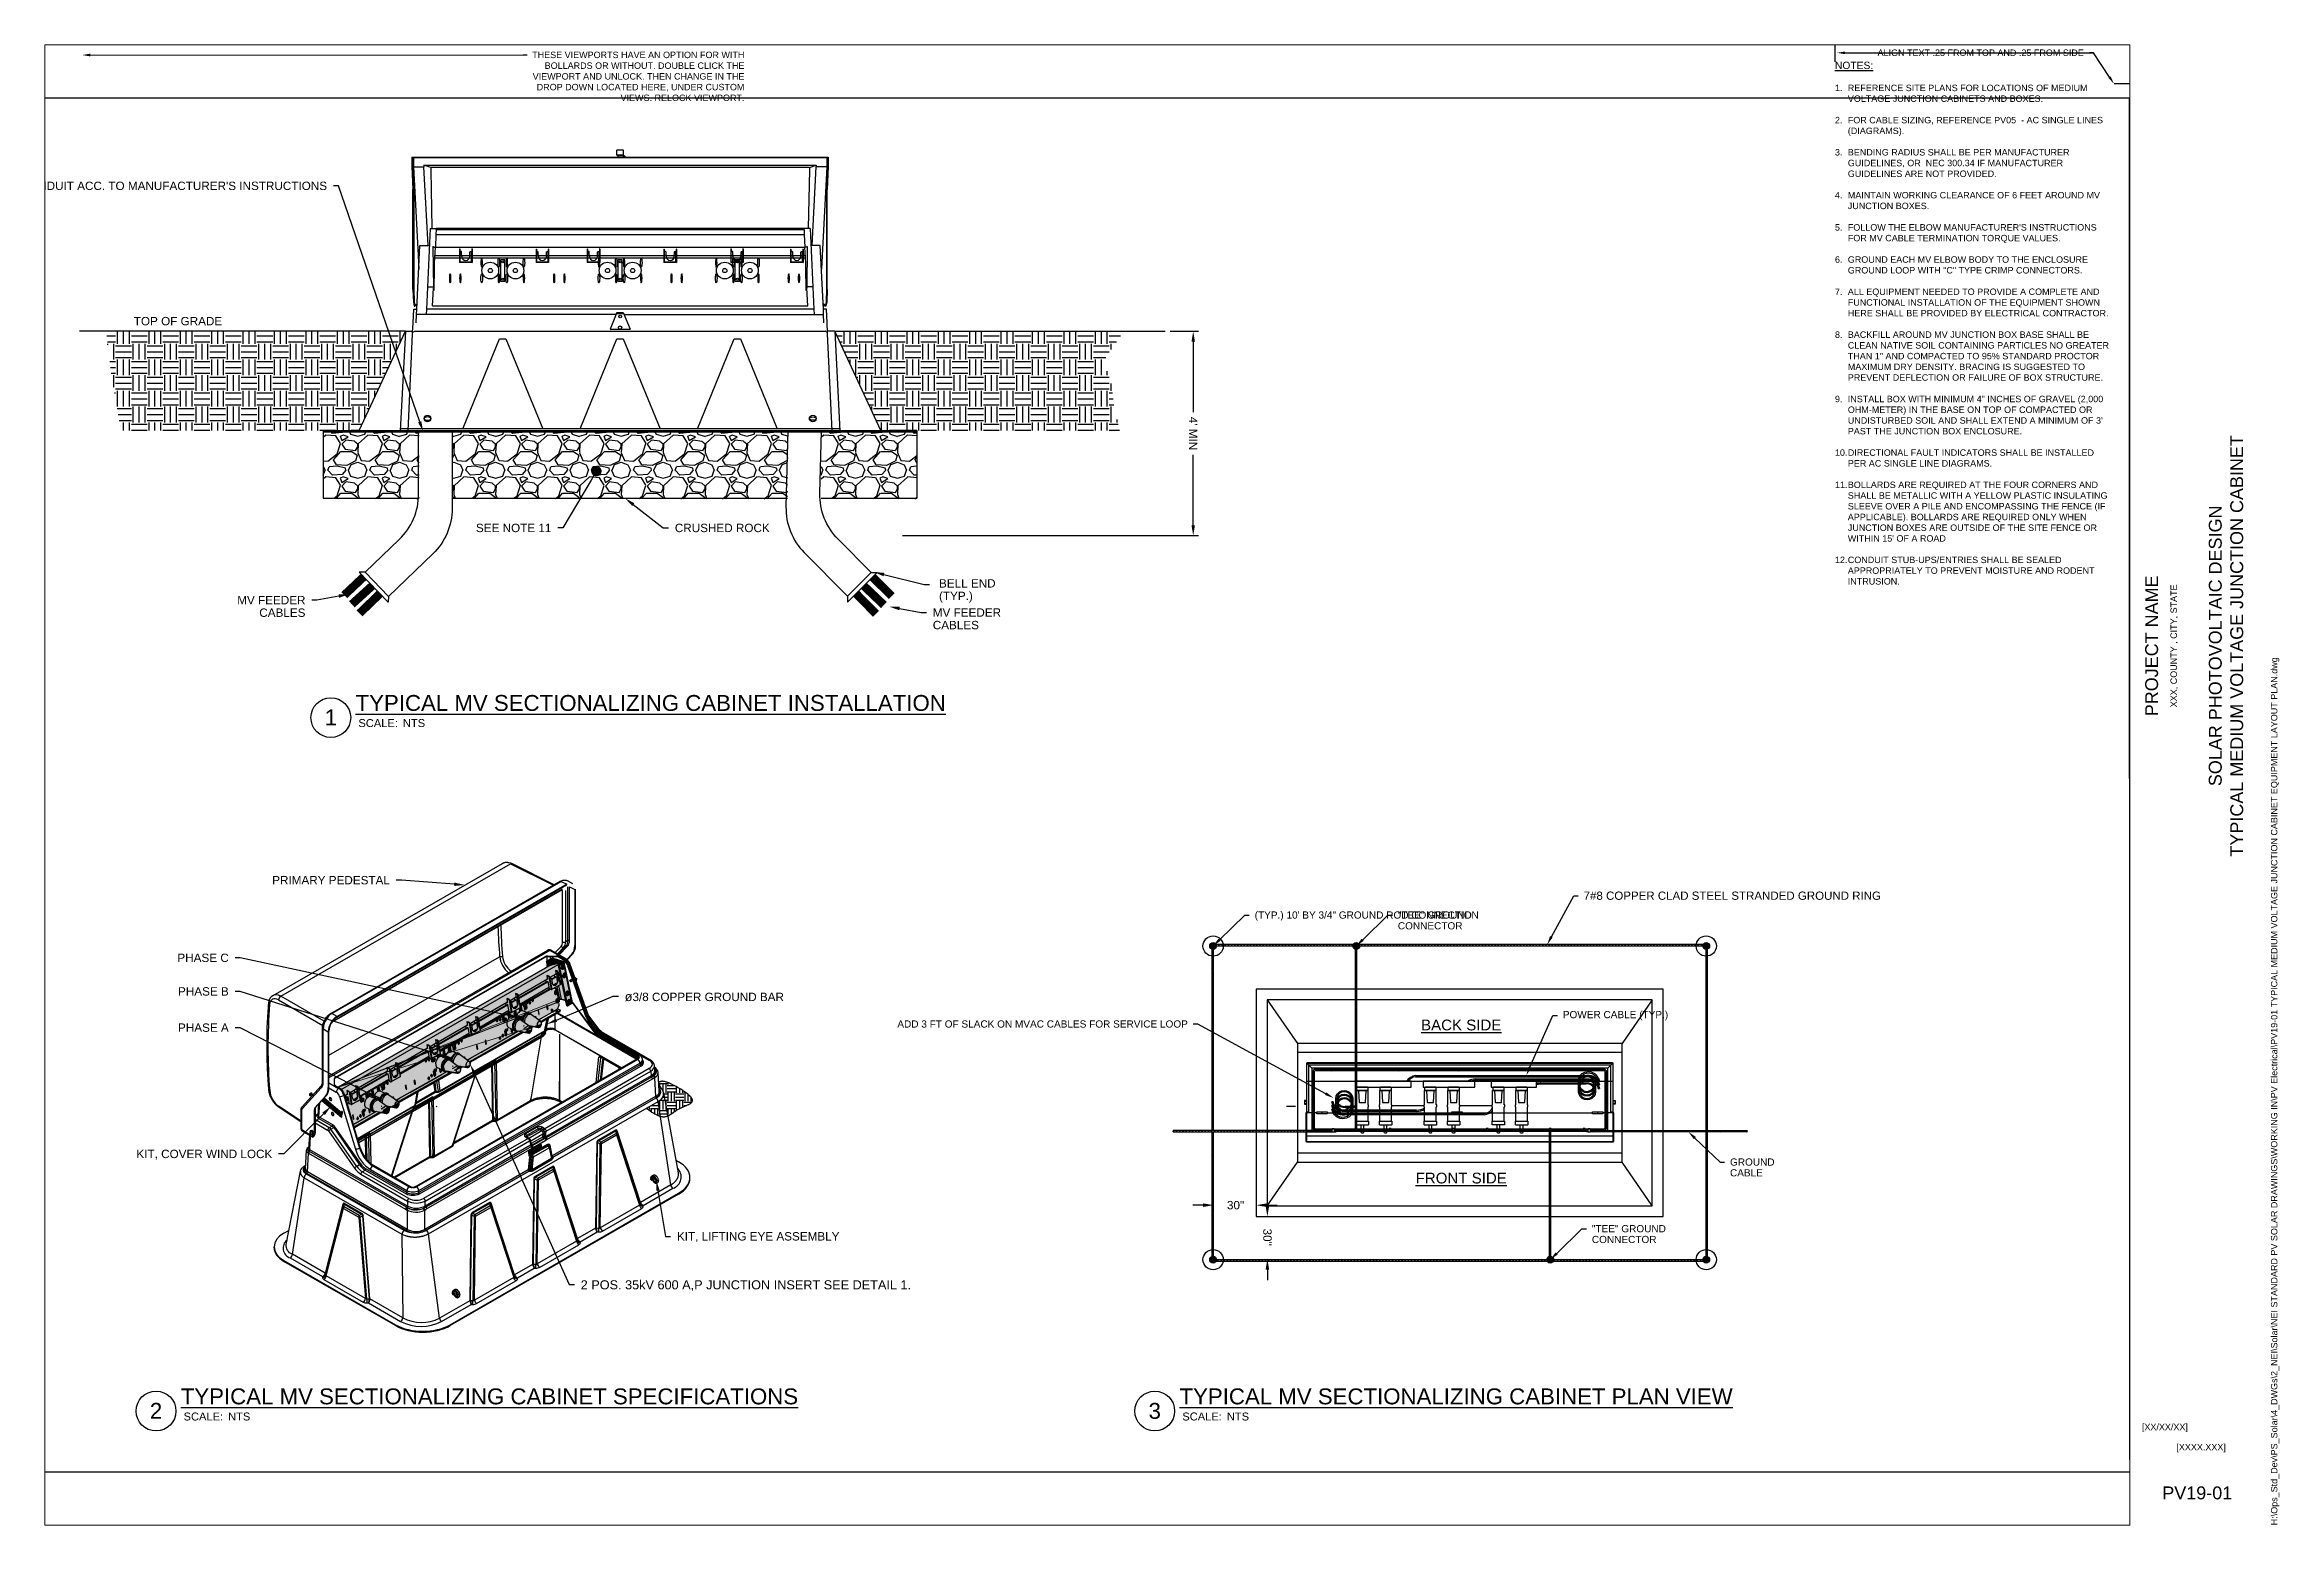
# Paper-space layout 'PV19-01 TYPICAL MEDIUM VOLTAGE JUNCTION CABINET' of a CAD drawing. Header units: feet, sheet in inches. Extents: x 0 to 34.7, y 0 to 23.
# The model-space entities are those that its viewports show. They can reach past a viewport. Long polylines and large blocks are cut down to what shows.
import ezdxf
from ezdxf import colors
from ezdxf.entities.mleader import LeaderData, LeaderLine
from ezdxf.enums import TextEntityAlignment as Align
from ezdxf.math import Vec2, Vec3

# ---------------------------------------------------------------- set-up
doc = ezdxf.new("R2010")
doc.units = ezdxf.units.FT
doc.header["$MEASUREMENT"] = 0
doc.set_wipeout_variables(frame=1)
doc.linetypes.add('HIDDEN', pattern=[0.375, 0.25, -0.125])
for name, color, linetype in [('CABLE', 2, 'Continuous'), ('DIMENSIONS', 1, 'Continuous'), ('DIRT', 8, 'Continuous'), ('E-CABL-ACF', 1, 'AC_CABLE_FEEDER'), ('E-CABL-UG4', 64, 'GROUND_WIRE_G4'), ('E-DETL', 7, 'Continuous'), ('E-DETL-6', 7, 'Continuous'), ('E-EQPM-ENCL', 8, 'Continuous'), ('E-GRND', 3, 'Continuous'), ('EQUIPMENT', 6, 'Continuous'), ('G-ANNO-TEXT', 1, 'Continuous'), ('G-ANNO-TEXT @ 1', 1, 'Continuous'), ('G-ANNO-TTBL', 1, 'Continuous'), ('GRAVEL', 8, 'Continuous'), ('PDF_0', 7, 'Continuous'), ('PDF_THIN', 7, 'Continuous'), ('PDF_Visible (ANSI)', 7, 'Continuous'), ('SOIL', 254, 'Continuous'), ('TEXT', 1, 'Continuous'), ('XREF', 7, 'Continuous')]:
    doc.layers.add(name, color=color, linetype=linetype)
doc.layers.add('G-NPLT', color=67, linetype='Continuous', plot=False)
doc.layers.add('VP', color=31, linetype='Continuous', plot=False)
doc.styles.add('NEI-A', font='arial.ttf')
doc.styles.get("Standard").update_dxf_attribs({"font": 'arial.ttf'})
doc.linetypes.add('AC_CABLE_FEEDER', pattern='A,0.2,-0.05,0,-0.05,0.2,-0.12,["ACF",Standard,S=0.1,R=0,X=-0.05,Y=-0.05],-0.3,0.2,-0.05,0,-0.05', length=1.22)
doc.linetypes.add('GROUND_WIRE_G4', pattern='A,1,-0.2,["G4",Standard,S=0.1,R=0,X=-0.1,Y=-0.05],-0.2', length=1.4)
doc.dimstyles.new('NEI-A', dxfattribs={"dimtxt": 0.1, "dimasz": 0.125, "dimexe": 0.0625, "dimexo": 0.0625, "dimgap": 0.0625, "dimtad": 0, "dimtih": 1, "dimtoh": 1, "dimdec": 4, "dimzin": 3, "dimdsep": 46, "dimlunit": 4, "dimtxsty": 'NEI-A', "dimcen": 0, "dimadec": 0, "dimazin": 0, "dimtfac": 0.75, "dimtdec": 4, "dimtofl": 0, "dimtmove": 0, "dimatfit": 3, "dimfxl": 1, "dimfrac": 1, "dimtolj": 1, "dimtzin": 0, "dimarcsym": 0})
pattern_1 = [(45, (312.4376, 1161.7155), (-0.3790728, 0.3790728), [])]

psp = doc.layouts.new('PV19-01 TYPICAL MEDIUM VOLTAGE JUNCTION CABINET')

# ---------------------------------------------------------------- texts
at = {"layer": 'G-ANNO-TEXT', "insert": (27.824, 22.746), "char_height": 0.1, "attachment_point": 1, "style": 'NEI-A'}
psp.add_mtext_dynamic_manual_height_columns('{\\H1.1429x;\\LNOTES:\\P}\\P\\pi-0.2,l0.2,t0.2,0.3;1.^IREFERENCE SITE PLANS FOR LOCATIONS OF MEDIUM VOLTAGE JUNCTION CABINETS AND BOXES.\\P\\pi0,l0,tz;\\P\\pi-0.2,l0.2,t0.2,0.3;2.^IFOR CABLE SIZING, REFERENCE PV05  - AC SINGLE LINES (DIAGRAMS).\\P\\pi0,l0,tz;\\P\\pi-0.2,l0.2,t0.2,0.3;3.^IBENDING RADIUS SHALL BE PER MANUFACTURER GUIDELINES, OR  NEC 300.34 IF MANUFACTURER GUIDELINES ARE NOT PROVIDED.\\P\\pi0,l0,tz;\\P\\pi-0.2,l0.2,t0.2,0.3;4.^IMAINTAIN WORKING CLEARANCE OF 6 FEET AROUND MV JUNCTION BOXES.\\P\\pi0,l0,tz;\\P\\pi-0.2,l0.2,t0.2,0.3;5.^IFOLLOW THE ELBOW MANUFACTURER\'S INSTRUCTIONS FOR MV CABLE TERMINATION TORQUE VALUES.\\P\\pi0,l0,tz;\\P\\pi-0.2,l0.2,t0.2,0.3;{\\A1;6.^IGROUND EACH MV ELBOW BODY TO THE ENCLOSURE GROUND LOOP WITH "C" TYPE CRIMP CONNECTORS.\\P\\pi0,l0,tz;\\P\\pi-0.2,l0.2,t0.2,0.3;7.^IALL EQUIPMENT NEEDED TO PROVIDE A COMPLETE AND FUNCTIONAL INSTALLATION OF THE EQUIPMENT SHOWN HERE SHALL BE PROVIDED BY ELECTRICAL CONTRACTOR.\\P\\pi0,l0,tz;\\P\\pi-0.2,l0.2,t0.2,0.3;8.^IBACKFILL AROUND MV JUNCTION BOX BASE SHALL BE CLEAN NATIVE SOIL CONTAINING PARTICLES NO GREATER THAN 1" AND COMPACTED TO 95% STANDARD PROCTOR MAXIMUM DRY DENSITY. BRACING IS SUGGESTED TO PREVENT DEFLECTION OR FAILURE OF BOX STRUCTURE.\\P\\pi0,l0,tz;\\P\\pi-0.2,l0.2,t0.2,0.3;9.^IINSTALL BOX WITH MINIMUM 4" INCHES OF GRAVEL (2,000 OHM-METER) IN THE BASE ON TOP OF COMPACTED OR UNDISTURBED SOIL AND SHALL EXTEND A MINIMUM OF 3\' PAST THE JUNCTION BOX ENCLOSURE.\\P\\pi0,l0,tz;\\P\\pi-0.2,l0.2,t0.2,0.3;10.^IDIRECTIONAL FAULT INDICATORS SHALL BE INSTALLED PER AC SINGLE LINE DIAGRAMS.\\P\\pi0,l0,tz;\\P\\pi-0.2,l0.2,t0.2,0.3;11.^IBOLLARDS ARE REQUIRED AT THE FOUR CORNERS AND SHALL BE METALLIC WITH A YELLOW PLASTIC INSULATING SLEEVE OVER A PILE AND ENCOMPASSING THE FENCE (IF APPLICABLE). BOLLARDS ARE REQUIRED ONLY WHEN JUNCTION BOXES ARE OUTSIDE OF THE SITE FENCE OR WITHIN 15\' OF A ROAD\\P\\pi0,l0,tz;\\P\\pi-0.2,l0.2,t0.2,0.3;12.^ICONDUIT STUB-UPS/ENTRIES SHALL BE SEALED APPROPRIATELY TO PREVENT MOISTURE AND RODENT INTRUSION.}', width=4.3374, gutter_width=0.547, heights=[10.228], dxfattribs=at)
at = {"layer": 'G-ANNO-TTBL', "style": 'NEI-A'}
psp.add_text('XXX, COUNTY , CITY, STATE', height=0.1, rotation=90, dxfattribs=at).set_placement((33.097, 13.668), align=Align.MIDDLE)
at = {"layer": 'G-ANNO-TTBL', "char_height": 0.2, "attachment_point": 5, "rotation": 90, "style": 'NEI-A'}
for s, width, gutter_width, heights, insert in [('SOLAR PHOTOVOLTAIC DESIGN\\PTYPICAL MEDIUM VOLTAGE JUNCTION CABINET', 6.78569, 0, [1.376], (33.903, 13.668)), ('PROJECT NAME', 7.8846, 0.5, [0], (32.747, 13.668))]:
    psp.add_mtext_dynamic_manual_height_columns(s, width=width, gutter_width=gutter_width, heights=heights, dxfattribs=dict(at, insert=insert))
at = {"layer": 'G-ANNO-TTBL', "style": 'NEI-A'}
for s, width, insert, char_height, attachment_point in [('[XX/XX/XX]', 0.85482, (32.595, 1.513), 0.1, 4), ('[XXXX.XXX]', 0.85482, (33.515, 1.2), 0.1, 5), ('PV19-01', 1.7218, (33.455, 0.502), 0.2, 5)]:
    psp.add_mtext_dynamic_manual_height_columns(s, width=width, gutter_width=0.5, heights=[0], dxfattribs=dict(at, insert=insert, char_height=char_height, attachment_point=attachment_point))
at = {"layer": 'G-NPLT', "insert": (34.6, 0), "char_height": 0.1, "width": 13.97168, "attachment_point": 1, "rotation": 90, "style": 'NEI-A'}
psp.add_mtext('H:\\\\Ops_Std_Dev\\\\PS_Solar\\\\4_DWGs\\\\2_NEI\\\\Solar\\\\NEI STANDARD PV SOLAR DRAWINGS\\\\WORKING IN\\\\PV Electrical\\\\PV19-01 TYPICAL MEDIUM VOLTAGE JUNCTION CABINET EQUIPMENT LAYOUT PLAN.dwg', dxfattribs=at)

msp = doc.modelspace()

# ---------------------------------------------------------------- texts
at = {"layer": 'TEXT', "attachment_point": 2, "style": 'NEI-A'}
for s, insert, char_height in [('TOP OF GRADE', (30.36854, 1494.1561), 2), ('{\\LBACK SIDE}', (336.7806, 1326.37454), 2.5732318), ('{\\LFRONT SIDE}', (336.78724, 1289.82385), 2.5732318)]:
    msp.add_mtext(s, dxfattribs=dict(at, insert=insert, char_height=char_height))

# ---------------------------------------------------------------- blocks, each defined once
blk = doc.blocks.new('NORDIC 04064.07')
for p, q in [((-49.72, 54.6), (49.72, 54.6)), ((-49.72, 54.6), (-49.72, 52.36)), ((49.54, 54.42), (-49.54, 54.42)), ((-49.54, 54.42), (-49.54, 52.36)), ((-49.37, 54.42), (-49.37, 52.29)), ((-0.75, 55.05), (-0.75, 56.31)), ((0.75, 55.05), (-0.75, 55.05)), ((-0.51, 54.86), (-0.75, 55.05)), ((-0.72, 56.31), (0.72, 56.31)), ((0.77, 54.86), (-0.51, 54.86)), ((-0.51, 54.86), (-0.51, 54.6)), ((0.72, 56.31), (0.75, 55.05)), ((0.75, 55.05), (0.84, 55.05)), ((0.77, 54.86), (1.07, 54.6)), ((0.84, 55.05), (1.14, 54.79)), ((1.14, 54.79), (1.07, 54.6)), ((49.37, 54.42), (49.37, 52.29)), ((49.54, 54.42), (49.54, 52.36)), ((49.72, 54.6), (49.72, 52.36)), ((-49.72, 52.36), (-49.47, 46.85)), ((-49.54, 52.36), (-49.28, 46.85)), ((-49.37, 52.29), (-46.85, 52.29)), ((-49.37, 52.29), (-48.23, 31.08)), ((-46.85, 52.67), (46.85, 52.67)), ((-45.22, 52.13), (-46.85, 52.67)), ((-46.85, 52.67), (-46.85, 52.29)), ((-45.87, 33.51), (-46.85, 52.29)), ((45.22, 52.13), (-45.22, 52.13)), ((-45.22, 52.13), (-45.2, 51.43)), ((-45.2, 51.43), (-44.92, 37.62)), ((45.2, 51.43), (44.92, 37.62)), ((45.22, 52.13), (45.2, 51.43)), ((45.22, 52.13), (46.85, 52.67)), ((45.87, 33.51), (46.85, 52.29)), ((46.85, 52.67), (46.85, 52.29)), ((49.37, 52.29), (46.85, 52.29)), ((49.37, 52.29), (48.23, 31.08)), ((49.54, 52.36), (49.28, 46.85)), ((49.72, 52.36), (49.47, 46.85)), ((-49.47, 22.98), (-49.47, 46.85)), ((-49.28, 46.85), (-49.28, 22.98)), ((49.28, 46.85), (49.28, 22.98)), ((49.47, 22.98), (49.47, 46.85)), ((-45.36, 37.52), (-46.27, 18.29)), ((-45.36, 37.52), (-43.94, 37.52)), ((-44.92, 37.52), (-44.92, 37.62)), ((43.94, 37.52), (-43.94, 37.52)), ((-43.94, 37.29), (-43.94, 37.52)), ((45.36, 37.52), (43.94, 37.52)), ((43.94, 37.29), (43.94, 37.52)), ((44.92, 37.52), (44.92, 37.62)), ((45.36, 37.52), (46.27, 18.29)), ((-48.53, 18.27), (-47.79, 33.51)), ((-47.79, 33.51), (-45.55, 33.51)), ((-44.68, 33.23), (-44.59, 23.31)), ((-44.68, 33.23), (-44.57, 33.23)), ((-44.57, 33.23), (-44.57, 33.04)), ((-44.57, 33.04), (-44.12, 33.06)), ((-44.31, 29.24), (-44.12, 33.06)), ((-43.98, 36.07), (-44.12, 33.06)), ((-44.12, 33.06), (44.12, 33.06)), ((-43.94, 37.29), (-43.98, 36.07)), ((-43.98, 36.08), (43.98, 36.07)), ((-43.94, 37.29), (43.94, 37.29)), ((-38.33, 32.67), (-38.33, 29.45)), ((-38.33, 32.67), (-38.26, 32.67)), ((-38.26, 32.67), (-38.26, 32.11)), ((-38.26, 32.11), (-38.19, 32.04)), ((-37.98, 32.04), (-38.19, 32.04)), ((-38.19, 32.01), (-38.19, 32.04)), ((-37.91, 32.01), (-37.98, 32.04)), ((-35.78, 32.01), (-35.71, 32.04)), ((-35.71, 32.04), (-35.5, 32.04)), ((-35.43, 32.11), (-35.5, 32.04)), ((-35.5, 32.01), (-35.5, 32.04)), ((-35.43, 32.67), (-35.43, 32.11)), ((-35.36, 32.67), (-35.43, 32.67)), ((-35.36, 32.67), (-35.36, 29.45)), ((-20.04, 32.64), (-20.04, 29.42)), ((-20.04, 32.64), (-19.97, 32.64)), ((-19.97, 32.64), (-19.97, 32.08)), ((-19.97, 32.08), (-19.9, 32.01)), ((-17.14, 32.08), (-17.21, 32.01)), ((-17.14, 32.64), (-17.14, 32.08)), ((-17.07, 32.64), (-17.14, 32.64)), ((-17.07, 32.64), (-17.07, 29.42)), ((-7.84, 32.67), (-7.84, 29.45)), ((-7.84, 32.67), (-7.77, 32.67)), ((-7.77, 32.67), (-7.77, 32.11)), ((-7.77, 32.11), (-7.7, 32.04)), ((-7.49, 32.04), (-7.7, 32.04)), ((-7.7, 32.01), (-7.7, 32.04)), ((-7.42, 32.01), (-7.49, 32.04)), ((-5.3, 32.01), (-5.23, 32.04)), ((-5.23, 32.04), (-5.02, 32.04)), ((-4.95, 32.11), (-5.02, 32.04)), ((-5.02, 32.01), (-5.02, 32.04)), ((-4.95, 32.67), (-4.95, 32.11)), ((-4.88, 32.67), (-4.95, 32.67)), ((-4.88, 32.67), (-4.88, 29.45)), ((10.48, 32.64), (10.48, 29.42)), ((10.48, 32.64), (10.55, 32.64)), ((10.55, 32.64), (10.55, 32.08)), ((10.55, 32.08), (10.62, 32.01)), ((13.37, 32.08), (13.3, 32.01)), ((13.37, 32.64), (13.37, 32.08)), ((13.44, 32.64), (13.37, 32.64)), ((13.44, 32.64), (13.44, 29.42)), ((26.41, 32.67), (26.41, 29.45)), ((26.41, 32.67), (26.48, 32.67)), ((26.48, 32.67), (26.48, 32.11)), ((26.48, 32.11), (26.55, 32.04)), ((26.76, 32.04), (26.55, 32.04)), ((26.55, 32.01), (26.55, 32.04)), ((26.83, 32.01), (26.76, 32.04)), ((28.96, 32.01), (29.03, 32.04)), ((29.03, 32.04), (29.24, 32.04)), ((29.31, 32.11), (29.24, 32.04)), ((29.24, 32.01), (29.24, 32.04)), ((29.31, 32.67), (29.31, 32.11)), ((29.38, 32.67), (29.31, 32.67)), ((29.38, 32.67), (29.38, 29.45)), ((40.72, 32.64), (40.72, 29.42)), ((40.72, 32.64), (40.79, 32.64)), ((40.79, 32.64), (40.79, 32.08)), ((40.79, 32.08), (40.86, 32.01)), ((43.61, 32.08), (43.54, 32.01)), ((43.61, 32.64), (43.61, 32.08)), ((43.68, 32.64), (43.61, 32.64)), ((43.68, 32.64), (43.68, 29.42)), ((43.94, 37.29), (43.98, 36.07)), ((43.98, 36.07), (44.12, 33.06)), ((44.31, 29.24), (44.12, 33.06)), ((44.57, 33.04), (44.12, 33.06)), ((44.68, 33.23), (44.57, 33.23)), ((44.57, 33.23), (44.57, 33.04)), ((44.68, 33.23), (44.59, 23.31)), ((47.79, 33.51), (45.55, 33.51)), ((48.53, 18.27), (47.79, 33.51)), ((-48.23, 31.08), (-48.07, 27.81)), ((-44.4, 22.73), (-44.36, 28.4)), ((-44.36, 28.4), (-44.31, 29.03)), ((-44.31, 29.03), (-44.31, 29.24)), ((44.31, 30.48), (-44.24, 30.48)), ((-44.22, 31.06), (44.31, 31.06)), ((-38.19, 29.49), (-38.33, 29.45)), ((-35.36, 29.45), (-38.33, 29.45)), ((-38.19, 29.49), (-38.19, 32.01)), ((-35.5, 29.49), (-38.19, 29.49)), ((-37.86, 31.97), (-37.91, 32.01)), ((-37.84, 31.9), (-37.86, 31.97)), ((-37.84, 31.71), (-37.84, 31.9)), ((-37.81, 30.87), (-37.84, 31.71)), ((-35.88, 30.87), (-35.85, 31.71)), ((-35.85, 31.9), (-35.83, 31.97)), ((-35.85, 31.71), (-35.85, 31.9)), ((-35.83, 31.97), (-35.78, 32.01)), ((-35.5, 29.49), (-35.5, 32.01)), ((-35.5, 29.49), (-35.36, 29.45)), ((-27.5, 30.09), (-28.5, 30.09)), ((-28.5, 24.89), (-28.5, 30.09)), ((-27.5, 24.89), (-27.5, 30.09)), ((-19.9, 29.47), (-20.04, 29.42)), ((-17.07, 29.42), (-20.04, 29.42)), ((-19.69, 32.01), (-19.9, 32.01)), ((-19.9, 31.99), (-19.9, 32.01)), ((-19.9, 29.47), (-19.9, 31.99)), ((-17.21, 29.47), (-19.9, 29.47)), ((-19.62, 31.99), (-19.69, 32.01)), ((-19.57, 31.94), (-19.62, 31.99)), ((-19.55, 31.87), (-19.57, 31.94)), ((-19.55, 31.69), (-19.55, 31.87)), ((-19.52, 30.85), (-19.55, 31.69)), ((-17.59, 30.85), (-17.56, 31.69)), ((-17.56, 31.87), (-17.54, 31.94)), ((-17.56, 31.69), (-17.56, 31.87)), ((-17.54, 31.94), (-17.49, 31.99)), ((-17.49, 31.99), (-17.42, 32.01)), ((-17.42, 32.01), (-17.21, 32.01)), ((-17.21, 31.99), (-17.21, 32.01)), ((-17.21, 29.47), (-17.21, 31.99)), ((-17.21, 29.47), (-17.07, 29.42)), ((-7.7, 29.49), (-7.84, 29.45)), ((-4.88, 29.45), (-7.84, 29.45)), ((-7.7, 29.49), (-7.7, 32.01)), ((-5.02, 29.49), (-7.7, 29.49)), ((-7.38, 31.97), (-7.42, 32.01)), ((-7.35, 31.9), (-7.38, 31.97)), ((-7.35, 31.71), (-7.35, 31.9)), ((-7.33, 30.87), (-7.35, 31.71)), ((-5.39, 30.87), (-5.37, 31.71)), ((-5.37, 31.9), (-5.34, 31.97)), ((-5.37, 31.71), (-5.37, 31.9)), ((-5.34, 31.97), (-5.3, 32.01)), ((-5.02, 29.49), (-5.02, 32.01)), ((-5.02, 29.49), (-4.88, 29.45)), ((0.5, 30.09), (-0.5, 30.09)), ((-0.5, 24.89), (-0.5, 30.09)), ((0.5, 24.89), (0.5, 30.09)), ((10.62, 29.47), (10.48, 29.42)), ((13.44, 29.42), (10.48, 29.42)), ((10.83, 32.01), (10.62, 32.01)), ((10.62, 31.99), (10.62, 32.01)), ((10.62, 29.47), (10.62, 31.99)), ((13.3, 29.47), (10.62, 29.47)), ((10.9, 31.99), (10.83, 32.01)), ((10.95, 31.94), (10.9, 31.99)), ((10.97, 31.87), (10.95, 31.94)), ((10.97, 31.69), (10.97, 31.87)), ((10.99, 30.85), (10.97, 31.69)), ((12.93, 30.85), (12.95, 31.69)), ((12.95, 31.87), (12.98, 31.94)), ((12.95, 31.69), (12.95, 31.87)), ((12.98, 31.94), (13.02, 31.99)), ((13.02, 31.99), (13.09, 32.01)), ((13.09, 32.01), (13.3, 32.01)), ((13.3, 31.99), (13.3, 32.01)), ((13.3, 29.47), (13.3, 31.99)), ((13.3, 29.47), (13.44, 29.42)), ((26.55, 29.49), (26.41, 29.45)), ((29.38, 29.45), (26.41, 29.45)), ((26.55, 29.49), (26.55, 32.01)), ((29.24, 29.49), (26.55, 29.49)), ((26.88, 31.97), (26.83, 32.01)), ((26.9, 31.9), (26.88, 31.97)), ((26.9, 31.71), (26.9, 31.9)), ((26.93, 30.87), (26.9, 31.71)), ((28.5, 30.09), (27.5, 30.09)), ((27.5, 24.89), (27.5, 30.09)), ((28.5, 24.89), (28.5, 30.09)), ((28.86, 30.87), (28.89, 31.71)), ((28.89, 31.9), (28.91, 31.97)), ((28.89, 31.71), (28.89, 31.9)), ((28.91, 31.97), (28.96, 32.01)), ((29.24, 29.49), (29.24, 32.01)), ((29.24, 29.49), (29.38, 29.45)), ((40.86, 29.47), (40.72, 29.42)), ((43.68, 29.42), (40.72, 29.42)), ((41.07, 32.01), (40.86, 32.01)), ((40.86, 31.99), (40.86, 32.01)), ((40.86, 29.47), (40.86, 31.99)), ((43.54, 29.47), (40.86, 29.47)), ((41.14, 31.99), (41.07, 32.01)), ((41.19, 31.94), (41.14, 31.99)), ((41.21, 31.87), (41.19, 31.94)), ((41.21, 31.69), (41.21, 31.87)), ((41.23, 30.85), (41.21, 31.69)), ((43.17, 30.85), (43.19, 31.69)), ((43.19, 31.87), (43.22, 31.94)), ((43.19, 31.69), (43.19, 31.87)), ((43.22, 31.94), (43.26, 31.99)), ((43.26, 31.99), (43.33, 32.01)), ((43.33, 32.01), (43.54, 32.01)), ((43.54, 31.99), (43.54, 32.01)), ((43.54, 29.47), (43.54, 31.99)), ((43.54, 29.47), (43.68, 29.42)), ((44.31, 29.03), (44.31, 29.24)), ((44.36, 28.4), (44.31, 29.03)), ((44.4, 22.73), (44.36, 28.4)), ((48.23, 31.08), (48.07, 27.81)), ((-49.47, 22.98), (-49.37, 19.95)), ((-49.28, 22.98), (-49.19, 20.02)), ((-45.92, 23.59), (-44.73, 23.59)), ((-44.8, 19.09), (-44.59, 23.31)), ((-27.5, 24.89), (-28.5, 24.89)), ((0.5, 24.89), (-0.5, 24.89)), ((28.5, 24.89), (27.5, 24.89)), ((44.8, 19.09), (44.59, 23.31)), ((45.92, 23.59), (44.73, 23.59)), ((49.28, 22.98), (49.19, 20.02)), ((49.47, 22.98), (49.37, 19.95)), ((-49.42, 15), (-49.28, 18.27)), ((-49.37, 19.95), (-49.16, 18.97)), ((-49.28, 18.27), (-48.53, 18.27)), ((-49.19, 20.02), (-49.05, 19.11)), ((-49.16, 18.97), (-48.98, 18.97)), ((-49.05, 19.11), (-48.48, 19.51)), ((-48.98, 18.97), (-48.48, 19.51)), ((-48.67, 15), (-48.58, 17.01)), ((-48.58, 17.01), (-48.53, 18.27)), ((-0.94, 17.01), (-48.58, 17.01)), ((-46.27, 18.29), (-46.34, 17.01)), ((46.27, 18.29), (-46.27, 18.29)), ((-44.8, 19.09), (44.8, 19.09)), ((-0.76, 17.45), (-2.37, 13.51)), ((-0.76, 17.45), (0.76, 17.45)), ((-0.76, 17.22), (0.76, 17.22)), ((0.76, 17.45), (2.37, 13.51)), ((0.94, 17.01), (48.58, 17.01)), ((46.27, 18.29), (46.34, 17.01)), ((48.98, 18.97), (48.48, 19.51)), ((49.05, 19.11), (48.48, 19.51)), ((49.28, 18.27), (48.53, 18.27)), ((48.58, 17.01), (48.53, 18.27)), ((48.67, 15), (48.58, 17.01)), ((49.16, 18.97), (48.98, 18.97)), ((49.19, 20.02), (49.05, 19.11)), ((49.37, 19.95), (49.16, 18.97)), ((49.42, 15), (49.28, 18.27)), ((-62.29, -10.73), (-51.26, 13.02)), ((-51.26, 13.02), (-52.5, -10.79)), ((-51.26, 13.02), (-49.52, 13.02)), ((-50.61, -10.79), (-49.56, 12.41)), ((-49.56, 12.41), (-49.54, 12.74)), ((-49.54, 12.74), (-49.42, 15)), ((-49.54, 12.74), (-49, 13.02)), ((-49, 13.02), (49, 13.02)), ((-2.37, 13.51), (-2.25, 13.39)), ((2.25, 13.39), (-2.25, 13.39)), ((2.37, 13.51), (2.25, 13.39)), ((49.54, 12.74), (49, 13.02)), ((49.54, 12.74), (49.42, 15)), ((51.26, 13.02), (49.52, 13.02)), ((49.56, 12.41), (49.54, 12.74)), ((50.61, -10.79), (49.56, 12.41)), ((51.26, 13.02), (52.5, -10.79)), ((62.29, -10.73), (51.26, 13.02)), ((52.47, -10.27), (-52.47, -10.27)), ((-70.88, -10.73), (-66.88, -10.73)), ((-70.88, -10.98), (70.88, -10.98)), ((-66.88, -10.73), (66.88, -10.73)), ((56, -10.79), (-56, -10.79)), ((-56, -10.98), (-56, -10.79)), ((-56, -10.98), (56, -10.98)), ((-49, -10.98), (49, -10.98)), ((56, -10.98), (56, -10.79)), ((70.88, -10.73), (66.88, -10.73))]:
    blk.add_line(p, q)
for points in [[(-37.53, -10.27), (-28.76, 11.17), (-27.25, 11.17), (-18.48, -10.27)], [(-9.53, -10.27), (-0.76, 11.17), (0.76, 11.17), (9.53, -10.27)], [(18.48, -10.27), (27.25, 11.17), (28.76, 11.17), (37.53, -10.27)]]:
    blk.add_lwpolyline(points)
for centre, radius in [((-31, 27.49), 2), ((-31, 27.49), 0.497), ((-28, 29.56), 0.25), ((-25, 27.49), 2), ((-25, 27.49), 0.497), ((-3, 27.49), 2), ((-3, 27.49), 0.497), ((0, 29.56), 0.25), ((3, 27.49), 2), ((3, 27.49), 0.497), ((25, 27.49), 2), ((25, 27.49), 0.497), ((28, 29.56), 0.25), ((31, 27.49), 2), ((31, 27.49), 0.497), ((-28, 25.43), 0.25), ((0, 25.43), 0.25), ((28, 25.43), 0.25), ((0, 16.5), 0.316), ((0, 13.89), 0.401), ((-45.99, -7.85), 0.796), ((45.99, -7.85), 0.796)]:
    blk.add_circle(centre, radius)
for centre in [(-36.85, 30.9), (-18.55, 30.88), (-6.36, 30.9), (11.96, 30.88), (27.9, 30.9), (42.2, 30.88)]:
    blk.add_arc(centre, 0.969, 181.6156, 358.3678)
at = {"extrusion": (0, 0, -1)}
for centre, major_axis, ratio in [((-40.58, 25.64), (0, -1.07), 0.171211), ((-38.13, 25.64), (0, -1.07), 0.171211), ((-33.05, 29.35), (0, 1.07), 0.171211), ((-28.96, 25.64), (0, -1.07), 0.171211), ((-27.05, 29.35), (0, 1.07), 0.171211), ((-22.96, 25.64), (0, -1.07), 0.171211), ((-15.74, 25.64), (0, -1.07), 0.171211), ((-13.29, 25.64), (0, -1.07), 0.171211), ((-5.05, 29.35), (0, 1.07), 0.171211), ((-0.95, 25.64), (0, -1.07), 0.171211), ((0.95, 29.35), (0, 1.07), 0.171211), ((5.05, 25.64), (0, -1.07), 0.171211), ((12.27, 25.64), (0, -1.07), 0.171211), ((14.71, 25.64), (0, -1.07), 0.171211), ((22.96, 29.35), (0, 1.07), 0.171211), ((27.05, 25.64), (0, -1.07), 0.171211), ((28.96, 29.35), (0, 1.07), 0.171211), ((33.05, 25.64), (0, -1.07), 0.171211), ((40.27, 25.64), (0, -1.07), 0.171211), ((42.72, 25.64), (0, -1.07), 0.171211), ((-45.99, -7.85), (-0.796, 0), 0.487015)]:
    blk.add_ellipse(centre, major_axis=major_axis, ratio=ratio, dxfattribs=at)
for centre, major_axis, ratio in [((-33.05, 25.64), (0, -1.07), 0.171211), ((-28.96, 29.35), (0, 1.07), 0.171211), ((-27.05, 25.64), (0, -1.07), 0.171211), ((-22.96, 29.35), (0, 1.07), 0.171211), ((-5.05, 25.64), (0, -1.07), 0.171211), ((-0.95, 29.35), (0, 1.07), 0.171211), ((0.95, 25.64), (0, -1.07), 0.171211), ((5.05, 29.35), (0, 1.07), 0.171211), ((22.96, 25.64), (0, -1.07), 0.171211), ((27.05, 29.35), (0, 1.07), 0.171211), ((28.96, 25.64), (0, -1.07), 0.171211), ((33.05, 29.35), (0, 1.07), 0.171211), ((45.99, -7.85), (0.796, 0), 0.487015)]:
    blk.add_ellipse(centre, major_axis=major_axis, ratio=ratio)
blk = doc.blocks.new('*D19')
at = {"layer": 'Defpoints', "color": 0, "transparency": 16777216}
for p in [(266.03, 1490.73), (202.08, 1441.93), (272.79, 1441.93)]:
    blk.add_point(p, dxfattribs=at)
at = {"layer": 'DIMENSIONS', "color": 0, "lineweight": -2, "transparency": 16777216}
for p, q in [((267.28, 1490.73), (274.04, 1490.73)), ((272.79, 1488.23), (272.79, 1471.44)), ((272.79, 1444.43), (272.79, 1461.22)), ((203.33, 1441.93), (274.04, 1441.93))]:
    blk.add_line(p, q, dxfattribs=at)
at = {"layer": 'DIMENSIONS', "color": 0, "transparency": 16777216}
for points in [[(272.37, 1488.23), (273.2, 1488.23), (272.79, 1490.73)], [(272.37, 1444.43), (273.2, 1444.43), (272.79, 1441.93)]]:
    blk.add_solid(points, dxfattribs=at)
at = {"layer": 'DIMENSIONS', "color": 0, "transparency": 16777216, "insert": (272.79, 1466.33), "char_height": 2, "attachment_point": 5, "rotation": 270, "style": 'NEI-A'}
blk.add_mtext("\\A1;4' MIN", dxfattribs=at)
blk = doc.blocks.new('*U5')
blk.add_wipeout([(0, 0.1), (0.58, 0.1), (0.58, -0.97), (0, -0.97)])
at = {"layer": 'E-GRND'}
blk.add_lwpolyline([(0, 0.1), (0.58, 0.1), (0.58, -0.97), (0, -0.97)], close=True, dxfattribs=at)
blk = doc.blocks.new('*U4')
blk.add_wipeout([(0, -0.48), (0.58, -0.48), (0.58, 0.1), (0, 0.1)])
at = {"layer": 'E-GRND'}
blk.add_lwpolyline([(0, -0.48), (0.58, -0.48), (0.58, 0.1), (0, 0.1)], close=True, dxfattribs=at)
blk = doc.blocks.new('GRND_ROD')
at = {"linetype": 'Continuous'}
h = blk.add_hatch(color=256, dxfattribs=at)
edge = h.paths.add_edge_path()
edge.add_arc((0, 0), 0.0312, 0, 360)
for radius in [0.0937, 0.0312]:
    blk.add_circle((0, 0), radius, dxfattribs=at)
blk = doc.blocks.new('*D20')
at = {"layer": 'Defpoints', "color": 0, "transparency": 16777216}
for p in [(277.66, 1282.06), (287.83, 1282.06), (287.83, 1282.06)]:
    blk.add_point(p, dxfattribs=at)
at = {"layer": 'DIMENSIONS', "color": 0, "lineweight": -2, "transparency": 16777216}
for p, q in [((275.16, 1282.06), (272.66, 1282.06)), ((290.33, 1282.06), (292.83, 1282.06))]:
    blk.add_line(p, q, dxfattribs=at)
at = {"layer": 'DIMENSIONS', "color": 0, "transparency": 16777216}
for points in [[(275.16, 1282.48), (275.16, 1281.65), (277.66, 1282.06)], [(290.33, 1282.48), (290.33, 1281.65), (287.83, 1282.06)]]:
    blk.add_solid(points, dxfattribs=at)
at = {"layer": 'DIMENSIONS', "color": 0, "transparency": 16777216, "insert": (282.9, 1282.06), "char_height": 2, "attachment_point": 5, "style": 'NEI-A'}
blk.add_mtext('\\A1;30"', dxfattribs=at)
blk = doc.blocks.new('*D21')
at = {"layer": 'Defpoints', "color": 0, "transparency": 16777216}
for p in [(290.5, 1279.35), (290.5, 1279.35), (290.5, 1269.18)]:
    blk.add_point(p, dxfattribs=at)
at = {"layer": 'DIMENSIONS', "color": 0, "lineweight": -2, "transparency": 16777216}
for p, q in [((290.5, 1281.85), (290.5, 1284.35)), ((290.5, 1266.68), (290.5, 1264.18))]:
    blk.add_line(p, q, dxfattribs=at)
at = {"layer": 'DIMENSIONS', "color": 0, "transparency": 16777216}
for points in [[(290.08, 1281.85), (290.92, 1281.85), (290.5, 1279.35)], [(290.08, 1266.68), (290.92, 1266.68), (290.5, 1269.18)]]:
    blk.add_solid(points, dxfattribs=at)
at = {"layer": 'DIMENSIONS', "color": 0, "transparency": 16777216, "insert": (290.5, 1274.42), "char_height": 2, "attachment_point": 5, "rotation": 270, "style": 'NEI-A'}
blk.add_mtext('\\A1;30"', dxfattribs=at)
blk = doc.blocks.new('_Dot')
at = {"color": 0, "linetype": 'ByBlock', "lineweight": -2}
blk.add_line((-0.5, 0), (-1, 0), dxfattribs=at)
at = {"color": 0, "linetype": 'ByBlock', "const_width": 0.5}
blk.add_lwpolyline([(-0.25, 0, 1), (0.25, 0, 1)], format="xyb", close=True, dxfattribs=at)
blk = doc.blocks.new('DETAIL_TITLE')
blk.add_circle((0.592, -0.513), 0.25)
at = {"style": 'NEI-A', "flags": 8}
blk.add_attdef('#', text='', height=0.2, dxfattribs=at).set_placement((0.592, -0.511), align=Align.MIDDLE_CENTER)
at = {"style": 'NEI-A'}
blk.add_attdef('DETAIL_TITLE_001', (0.91, -0.485), '', height=0.2, dxfattribs=at)
for tag, p in [('SCALE:', (0.939, -0.738)), ('1"_=_', (1.547, -0.738))]:
    blk.add_attdef(tag, text='', height=0.1, dxfattribs=at).set_placement(p, align=Align.BOTTOM_LEFT)

# ---------------------------------------------------------------- dimensions: what is measured, and where the dimension line sits
at = {"layer": 'DIMENSIONS'}
for base, p1, p2, text, override, picture, middle in [((272.7875, 1441.93471), (266.02608, 1490.72947), (202.07799, 1441.93471), "4' MIN", {"dimscale": 0, "dimtxt": 0.1, "dimasz": 0.125, "dimexe": 0.0625, "dimexo": 0.0625, "dimgap": 0.0625, "dimtfill": 0}, '*D19', (272.7875, 1466.33209)), ((290.49993, 1279.34653), (290.49993, 1269.17641), (290.49993, 1279.34653), '30"', {"dimscale": 0, "dimtxt": 0.1, "dimasz": 0.125, "dimexe": 0.0625, "dimexo": 0.0625, "dimgap": 0.0625, "dimcen": 0, "dimtfill": 0}, '*D21', (290.49993, 1274.4245))]:
    dim = msp.add_linear_dim(base=base, p1=p1, p2=p2, angle=90, text=text, dimstyle='NEI-A', override=override, dxfattribs=at)
    dim.commit()
    dim.dimension.update_dxf_attribs({"geometry": picture, "text_midpoint": middle, "dimtype": 160, "text_rotation": 270})
dim = msp.add_linear_dim(base=(287.82597, 1282.06287), p1=(277.65585, 1282.06287), p2=(287.82597, 1282.06287), text='30"', dimstyle='NEI-A', override={"dimscale": 0, "dimtxt": 0.1, "dimasz": 0.125, "dimexe": 0.0625, "dimexo": 0.0625, "dimgap": 0.0625, "dimcen": 0, "dimtfill": 0}, dxfattribs=at)
dim.commit()
dim.dimension.update_dxf_attribs({"geometry": '*D20', "text_midpoint": (282.90394, 1282.06287), "dimtype": 160})

# ---------------------------------------------------------------- hatches: boundary and pattern name
at = {"layer": 'DIRT'}
h = msp.add_hatch(dxfattribs=at)
h.set_pattern_fill('EARTH', color=256, scale=15)
h.set_pattern_definition([(0, (-22.028, 1169.451), (3.75, 3.75), [3.75, -3.75]), (0, (-22.028, 1170.8574), (3.75, 3.75), [3.75, -3.75]), (0, (-22.028, 1172.2636), (3.75, 3.75), [3.75, -3.75]), (90, (-21.559, 1172.7324), (-3.75, 3.75), [3.75, -3.75]), (90, (-20.153, 1172.7324), (-3.75, 3.75), [3.75, -3.75]), (90, (-18.7466, 1172.7324), (-3.75, 3.75), [3.75, -3.75])])
h.paths.add_polyline_path([(73.64805, 1467.00827), (84.67407, 1490.75827), (13.21135, 1490.63834), (14.42494, 1480.81509), (16.77056, 1467.00827)])
h = msp.add_hatch(dxfattribs=at)
h.set_pattern_fill('EARTH', color=256, scale=15)
h.set_pattern_definition([(0, (-6.028, 1169.451), (3.75, 3.75), [3.75, -3.75]), (0, (-6.028, 1170.8574), (3.75, 3.75), [3.75, -3.75]), (0, (-6.028, 1172.2636), (3.75, 3.75), [3.75, -3.75]), (90, (-5.559, 1172.7324), (-3.75, 3.75), [3.75, -3.75]), (90, (-4.153, 1172.7324), (-3.75, 3.75), [3.75, -3.75]), (90, (-2.7466, 1172.7324), (-3.75, 3.75), [3.75, -3.75])])
h.paths.add_polyline_path([(187.19617, 1490.75827), (256.19342, 1490.75827), (250.82577, 1482.90078), (252.90332, 1480.45829), (253.88098, 1472.97177), (255.19378, 1467.00827), (198.22705, 1467.00827)])
at = {"layer": 'E-CABL-UG4', "linetype": 'Continuous'}
h = msp.add_hatch(dxfattribs=at)
h.set_pattern_fill('ANSI31', color=256, scale=4.28872)
h.set_pattern_definition([(45, (240.9115, 1203.7249), (-0.3790728, 0.3790728), [])])
h.paths.add_polyline_path([(370.92084, 1299.99643, 0.414213562), (371.51054, 1300.58613), (371.51054, 1313.88116, 0.414213562), (370.92084, 1314.47086), (301.94942, 1314.47086, 0.414213562), (301.35972, 1313.88116), (301.35972, 1300.58613, 0.414213562), (301.94942, 1299.99643)])
h.paths.add_polyline_path([(370.92084, 1300.31809, 0.414213562), (371.18889, 1300.58613), (371.18889, 1313.88116, 0.414213562), (370.92084, 1314.14921), (301.94942, 1314.14921, 0.414213562), (301.68137, 1313.88116), (301.68137, 1300.58613, 0.414213562), (301.94942, 1300.31809)], flags=16)
at = {"layer": 'E-DETL-6'}
h = msp.add_hatch(dxfattribs=at)
h.set_pattern_fill('ANSI31', color=64, scale=4.28872)
h.set_pattern_definition([(45, (312.4376, 1219.17866), (-0.3790728, 0.3790728), [])])
h.paths.add_polyline_path([(366.67459, 1299.88921), (395.62094, 1299.88921), (395.62094, 1344.26903), (277.21139, 1344.26903), (277.21139, 1268.73195), (395.62094, 1268.73195), (395.62094, 1299.56756), (366.67459, 1299.56756)])
h.paths.add_polyline_path([(366.67459, 1299.88921), (395.29929, 1299.88921), (395.29929, 1343.94738), (277.53305, 1343.94738), (277.53305, 1269.0536), (395.29929, 1269.0536), (395.29929, 1299.56756), (366.67459, 1299.56756)], flags=17)
h = msp.add_hatch(dxfattribs=at)
h.set_pattern_fill('ANSI31', color=64, scale=4.28872)
h.set_pattern_definition([(45, (244.7481, 1117.9505), (-0.3790728, 0.3790728), [])])
edge = h.paths.add_edge_path()
edge.add_line((306.90697, 1299.56756), (306.90697, 1299.88921))
edge.add_line((306.90697, 1299.88921), (268.02191, 1299.88921))
edge.add_arc((268.07971, 1299.8088), 0.09904, 125.7114329, 234.2885671)
edge.add_arc((267.9641, 1299.64797), 0.09904, -54.2885671, 54.2885671, ccw=False)
edge.add_line((268.02191, 1299.56756), (306.90697, 1299.56756))
at = {"layer": 'E-GRND'}
h = msp.add_hatch(color=256, dxfattribs=at)
edge = h.paths.add_edge_path()
edge.add_arc((311.72054, 1343.94738), 0.80628, 0, 360)
h = msp.add_hatch(color=256, dxfattribs=at)
edge = h.paths.add_edge_path()
edge.add_arc((358.04708, 1269.0536), 0.80628, 0, 360)
at = {"layer": 'GRAVEL'}
h = msp.add_hatch(dxfattribs=at)
h.set_pattern_fill('GRAVEL', color=256, scale=10)
h.set_pattern_definition([(228.0128, (60.4184, 1787.48345), (-80, -90), [1.34536, -133.19088]), (184.96974, (59.5184, 1786.48345), (120, 10), [2.30868, -228.55925]), (132.51045, (57.2184, 1786.28345), (100, -110), [1.62788, -161.16033]), (267.27369, (53.3184, 1783.78345), (10, 200), [2.10238, -208.13558]), (292.83365, (53.2184, 1781.68345), (-50, 120), [2.06155, -204.09373]), (357.27369, (54.0184, 1779.78345), (-200, 10), [2.10238, -208.13558]), (37.69424, (56.11842, 1779.68345), (-130, -100), [2.78029, -275.24849]), (72.25533, (58.3184, 1781.38345), (70, 220), [2.62488, -259.86321]), (121.42957, (59.1184, 1783.88345), (-80, 130), [2.1095, -208.84073]), (175.23636, (58.0184, 1785.68345), (110, -10), [2.40832, -118.00763]), (222.39744, (55.61842, 1785.88345), (-120, -110), [3.11448, -308.33375]), (138.81407, (63.2184, 1783.6834), (-70, 60), [1.063, -105.23845]), (171.46923, (62.4184, 1784.38345), (130, -20), [2.02237, -200.21511]), (225, (60.4184, 1784.6834), (-1e-15, -10), [1.4142, -12.72793]), (203.1986, (59.7184, 1785.8834), (50, 20), [0.76158, -75.39615]), (291.8014, (59.0184, 1785.5834), (-10, 30), [1.07703, -52.77462]), (30.96376, (59.4184, 1784.5834), (30, 20), [1.7493, -56.56023]), (161.565, (60.9184, 1785.4834), (20, -10), [1.2649, -30.35787]), (16.38954, (53.2184, 1785.58345), (100, 30), [1.772, -175.42845]), (70.34618, (54.9184, 1786.08345), (-40, -110), [1.4866, -147.17408]), (293.1986, (60.9184, 1787.4834), (-20, 50), [1.52315, -74.63458]), (343.61046, (61.5184, 1786.08345), (-100, 30), [1.772, -175.42845]), (339.44395, (53.2184, 1779.3834), (-50, 20), [1.7088, -83.73124]), (294.77514, (54.8184, 1778.78345), (-50, 110), [1.43178, -141.74643]), (66.8014, (61.0184, 1777.4834), (20, 50), [1.52315, -74.63458]), (17.35402, (61.6184, 1778.88345), (-130, -40), [1.6763, -165.95424]), (69.44395, (56.1184, 1777.4834), (-20, -50), [0.8544, -84.58564]), (101.3099, (60.4184, 1777.4834), (-10, 40), [0.5099, -50.4803]), (165.96376, (60.3184, 1777.9834), (30, -10), [2.06155, -39.1695]), (186.009, (58.3184, 1778.48345), (100, 10), [1.9105, -189.13923]), (303.6901, (59.4184, 1783.6834), (-10, 20), [1.44222, -34.6133]), (353.15723, (60.2184, 1782.48345), (170, -20), [2.51794, -249.27563]), (60.9454, (62.7184, 1782.1834), (-40, -70), [1.02956, -101.92674]), (90, (63.218, 1783.083), (-10, 10), [0.6, -9.4]), (120.25644, (58.1184, 1778.78345), (40, -70), [1.38924, -137.5352]), (48.0128, (57.4184, 1779.98345), (80, 90), [2.69072, -131.84552]), (0, (59.218, 1781.983), (10, 10), [2.6, -7.4]), (325.30485, (61.8184, 1781.98345), (100, -70), [1.58114, -156.53274]), (254.0546, (63.1184, 1781.0834), (-10, -40), [1.45602, -71.34508]), (207.64598, (62.7184, 1779.68345), (-190, -100), [2.37065, -234.69474]), (175.42608, (60.6184, 1778.58345), (-130, 10), [2.50799, -248.29073])])
h.paths.add_polyline_path([(87.93755, 1466.75827), (65.06255, 1466.75827), (65.06255, 1450.88327), (87.93755, 1450.70655)])
h = msp.add_hatch(dxfattribs=at)
h.set_pattern_fill('GRAVEL', color=256, scale=10)
h.set_pattern_definition([(228.01279, (-76.6465, 1787.48345), (-80, -90), [1.34536, -133.19088]), (184.96974, (-77.5465, 1786.48345), (120, 10), [2.30868, -228.55925]), (132.51045, (-79.8465, 1786.28345), (100, -110), [1.62788, -161.16033]), (267.27369, (-83.7465, 1783.78345), (10, 200), [2.10238, -208.13558]), (292.83365, (-83.8465, 1781.68345), (-50, 120), [2.06155, -204.09373]), (357.27369, (-83.0465, 1779.78345), (-200, 10), [2.10238, -208.13558]), (37.69424, (-80.9465, 1779.68345), (-130, -100), [2.78029, -275.24849]), (72.25533, (-78.7465, 1781.38345), (70, 220), [2.62488, -259.86321]), (121.42957, (-77.9465, 1783.88345), (-80, 130), [2.1095, -208.84073]), (175.23636, (-79.0465, 1785.68345), (110, -10), [2.40832, -118.00763]), (222.39744, (-81.4465, 1785.88345), (-120, -110), [3.11448, -308.33375]), (138.81407, (-73.8465, 1783.6834), (-70, 60), [1.06301, -105.23845]), (171.46923, (-74.6465, 1784.38345), (130, -20), [2.02237, -200.21511]), (225, (-76.6465, 1784.6834), (-1e-15, -10), [1.4142, -12.72793]), (203.1986, (-77.3465, 1785.8834), (50, 20), [0.76158, -75.39615]), (291.8014, (-78.0465, 1785.5834), (-10, 30), [1.07703, -52.77462]), (30.96376, (-77.6465, 1784.5834), (30, 20), [1.7493, -56.56023]), (161.56505, (-76.1465, 1785.4834), (20, -10), [1.2649, -30.35787]), (16.38954, (-83.8465, 1785.58345), (100, 30), [1.772, -175.42845]), (70.34618, (-82.1465, 1786.08345), (-40, -110), [1.48661, -147.17408]), (293.1986, (-76.1465, 1787.4834), (-20, 50), [1.52315, -74.63458]), (343.61046, (-75.5465, 1786.08345), (-100, 30), [1.772, -175.42845]), (339.44395, (-83.8465, 1779.3834), (-50, 20), [1.7088, -83.73124]), (294.77514, (-82.2465, 1778.78345), (-50, 110), [1.43178, -141.74643]), (66.8014, (-76.0465, 1777.4834), (20, 50), [1.52315, -74.63458]), (17.35402, (-75.4465, 1778.88345), (-130, -40), [1.67631, -165.95424]), (69.44395, (-80.9465, 1777.4834), (-20, -50), [0.8544, -84.58564]), (101.30993, (-76.6465, 1777.4834), (-10, 40), [0.5099, -50.4803]), (165.96376, (-76.7465, 1777.9834), (30, -10), [2.06155, -39.1695]), (186.009, (-78.7465, 1778.48345), (100, 10), [1.9105, -189.13923]), (303.6901, (-77.6465, 1783.6834), (-10, 20), [1.44222, -34.6133]), (353.15723, (-76.8465, 1782.48345), (170, -20), [2.51794, -249.27563]), (60.9454, (-74.3465, 1782.1834), (-40, -70), [1.02956, -101.92674]), (90, (-73.846, 1783.083), (-10, 10), [0.6, -9.4]), (120.25644, (-78.9465, 1778.78345), (40, -70), [1.38924, -137.5352]), (48.01279, (-79.6465, 1779.98345), (80, 90), [2.69072, -131.84552]), (0, (-77.846, 1781.983), (10, 10), [2.6, -7.4]), (325.30485, (-75.2465, 1781.98345), (100, -70), [1.58114, -156.53274]), (254.0546, (-73.9465, 1781.0834), (-10, -40), [1.45602, -71.34508]), (207.64598, (-74.3465, 1779.68345), (-190, -100), [2.37065, -234.69474]), (175.42608, (-76.4465, 1778.58345), (-130, 10), [2.50799, -248.29073])])
h.paths.add_polyline_path([(175.93755, 1466.75827), (95.93755, 1466.75827), (95.93755, 1450.88327), (175.93755, 1450.70655)])
h = msp.add_hatch(dxfattribs=at)
h.set_pattern_fill('GRAVEL', color=256, scale=10)
h.set_pattern_definition([(228.0128, (179.2934, 1787.48345), (-80, -90), [1.34536, -133.19088]), (184.96974, (178.3934, 1786.48345), (120, 10), [2.30868, -228.55925]), (132.51045, (176.0934, 1786.28345), (100, -110), [1.62788, -161.16033]), (267.27369, (172.1934, 1783.78345), (10, 200), [2.10238, -208.13558]), (292.83365, (172.0934, 1781.68345), (-50, 120), [2.06155, -204.09373]), (357.27369, (172.8934, 1779.78345), (-200, 10), [2.10238, -208.13558]), (37.69424, (174.99342, 1779.68345), (-130, -100), [2.78029, -275.24849]), (72.25533, (177.1934, 1781.38345), (70, 220), [2.62488, -259.86321]), (121.42957, (177.9934, 1783.88345), (-80, 130), [2.1095, -208.84073]), (175.23636, (176.8934, 1785.68345), (110, -10), [2.40832, -118.00763]), (222.39744, (174.49342, 1785.88345), (-120, -110), [3.11448, -308.33375]), (138.81407, (182.0934, 1783.6834), (-70, 60), [1.063, -105.23845]), (171.46923, (181.2934, 1784.38345), (130, -20), [2.02237, -200.21511]), (225, (179.2934, 1784.6834), (-1e-15, -10), [1.4142, -12.72793]), (203.1986, (178.5934, 1785.8834), (50, 20), [0.76158, -75.39615]), (291.8014, (177.8934, 1785.5834), (-10, 30), [1.07703, -52.77462]), (30.96376, (178.2934, 1784.5834), (30, 20), [1.7493, -56.56023]), (161.565, (179.7934, 1785.4834), (20, -10), [1.2649, -30.35787]), (16.38954, (172.0934, 1785.58345), (100, 30), [1.772, -175.42845]), (70.34618, (173.7934, 1786.08345), (-40, -110), [1.4866, -147.17408]), (293.1986, (179.7934, 1787.4834), (-20, 50), [1.52315, -74.63458]), (343.61046, (180.3934, 1786.08345), (-100, 30), [1.772, -175.42845]), (339.44395, (172.0934, 1779.3834), (-50, 20), [1.7088, -83.73124]), (294.77514, (173.6934, 1778.78345), (-50, 110), [1.43178, -141.74643]), (66.8014, (179.8934, 1777.4834), (20, 50), [1.52315, -74.63458]), (17.35402, (180.4934, 1778.88345), (-130, -40), [1.6763, -165.95424]), (69.44395, (174.9934, 1777.4834), (-20, -50), [0.8544, -84.58564]), (101.3099, (179.2934, 1777.4834), (-10, 40), [0.5099, -50.4803]), (165.96376, (179.1934, 1777.9834), (30, -10), [2.06155, -39.1695]), (186.009, (177.1934, 1778.48345), (100, 10), [1.9105, -189.13923]), (303.6901, (178.2934, 1783.6834), (-10, 20), [1.44222, -34.6133]), (353.15723, (179.0934, 1782.48345), (170, -20), [2.51794, -249.27563]), (60.9454, (181.5934, 1782.1834), (-40, -70), [1.02956, -101.92674]), (90, (182.093, 1783.083), (-10, 10), [0.6, -9.4]), (120.25644, (176.9934, 1778.78345), (40, -70), [1.38924, -137.5352]), (48.0128, (176.2934, 1779.98345), (80, 90), [2.69072, -131.84552]), (0, (178.093, 1781.983), (10, 10), [2.6, -7.4]), (325.30485, (180.6934, 1781.98345), (100, -70), [1.58114, -156.53274]), (254.0546, (181.9934, 1781.0834), (-10, -40), [1.45602, -71.34508]), (207.64598, (181.5934, 1779.68345), (-190, -100), [2.37065, -234.69474]), (175.42608, (179.4934, 1778.58345), (-130, 10), [2.50799, -248.29073])])
h.paths.add_polyline_path([(206.81255, 1466.75827), (183.93755, 1466.75827), (183.93755, 1450.88327), (206.81255, 1450.70655)])

# ---------------------------------------------------------------- linework, layer by layer
msp.add_line((295.02881, 1305.67602), (297.21517, 1305.67602))
at = {"layer": 'CABLE', "const_width": 2}
for points in [[(74.72849, 1432.12461), (70.07806, 1427.72445)], [(76.76305, 1429.9665), (71.88219, 1425.53905)], [(194.15953, 1429.91804), (198.93074, 1425.37264)], [(196.24623, 1432.02579), (200.78774, 1427.5133)], [(78.58646, 1428.08268), (73.71671, 1423.37946)], [(77.97706, 1428.30908), (77.97694, 1428.30898)], [(192.29063, 1428.07934), (197.04401, 1423.25853)], [(192.90538, 1428.29078), (192.9055, 1428.29068)]]:
    msp.add_lwpolyline(points, dxfattribs=at)
at = {"layer": 'E-CABL-ACF', "linetype": 'Continuous'}
for p, q in [((310.63269, 1305.64008), (309.09286, 1305.64008)), ((326.142, 1304.75794), (309.09286, 1304.75794))]:
    msp.add_line(p, q, dxfattribs=at)
at = {"layer": 'E-CABL-ACF', "linetype": 'Continuous', "flags": 128}
for points in [[(325.83447, 1313.02433), (365.35498, 1313.02433)], [(325.83447, 1312.72977), (365.35498, 1312.72977)], [(365.56999, 1309.73736), (365.45392, 1309.8832), (365.35987, 1310.01684), (365.28514, 1310.14061), (365.22699, 1310.25682), (365.18271, 1310.36778), (365.14957, 1310.47581), (365.12485, 1310.58322), (365.10584, 1310.69233), (365.09028, 1310.80497), (365.07785, 1310.92104), (365.06872, 1311.03999), (365.06302, 1311.16121), (365.06091, 1311.28416), (365.06256, 1311.40824), (365.06811, 1311.53288), (365.07771, 1311.65752), (365.09177, 1311.78185), (365.11162, 1311.90672), (365.13883, 1312.03327), (365.17501, 1312.16261), (365.22172, 1312.29587), (365.28054, 1312.43419), (365.35306, 1312.57869), (365.44086, 1312.7305)], [(365.18972, 1313.02441), (366.58741, 1313.0238)], [(365.35498, 1312.7305), (366.58741, 1312.7305)], [(310.11028, 1308.63322), (310.22636, 1308.48738), (310.3204, 1308.35374), (310.39514, 1308.22997), (310.45328, 1308.11376), (310.49757, 1308.0028), (310.5307, 1307.89477), (310.55542, 1307.78736), (310.57444, 1307.67825), (310.58999, 1307.56561), (310.60242, 1307.44954), (310.61156, 1307.3306), (310.61726, 1307.20937), (310.61936, 1307.08643), (310.61771, 1306.96234), (310.61216, 1306.8377), (310.60256, 1306.71307), (310.5885, 1306.58873), (310.56866, 1306.46386), (310.54144, 1306.33732), (310.50526, 1306.20797), (310.45856, 1306.07471), (310.39973, 1305.93639), (310.32721, 1305.79189), (310.23941, 1305.64008)], [(310.11028, 1307.75108), (310.22636, 1307.60524), (310.3204, 1307.4716), (310.39514, 1307.34783), (310.45328, 1307.23162), (310.49757, 1307.12066), (310.5307, 1307.01263), (310.55542, 1306.90522), (310.57444, 1306.79611), (310.58999, 1306.68348), (310.60242, 1306.5674), (310.61156, 1306.44846), (310.61726, 1306.32723), (310.61936, 1306.20429), (310.61771, 1306.08021), (310.61216, 1305.95556), (310.60256, 1305.83093), (310.5885, 1305.70659), (310.56866, 1305.58172), (310.54144, 1305.45518), (310.50526, 1305.32584), (310.45856, 1305.19257), (310.39973, 1305.05425), (310.32721, 1304.90975), (310.23941, 1304.75794)], [(340.22021, 1312.19917), (365.35498, 1312.19917)], [(340.22021, 1311.90534), (366.58741, 1311.90534)], [(355.74743, 1311.0232), (366.58741, 1311.0232)], [(355.74819, 1311.31703), (366.58741, 1311.31649)], [(365.56999, 1308.91219), (365.45392, 1309.05803), (365.35987, 1309.19168), (365.28514, 1309.31545), (365.22699, 1309.43166), (365.18271, 1309.54262), (365.14957, 1309.65064), (365.12485, 1309.75805), (365.10584, 1309.86716), (365.09028, 1309.9798), (365.07785, 1310.09588), (365.06872, 1310.21482), (365.06302, 1310.33605), (365.06091, 1310.45899), (365.06256, 1310.58307), (365.06811, 1310.70772), (365.07771, 1310.83235), (365.09177, 1310.95668), (365.11162, 1311.08156), (365.13883, 1311.2081), (365.17501, 1311.33744), (365.22172, 1311.47071), (365.28054, 1311.60903), (365.35306, 1311.75353), (365.44086, 1311.90534)], [(365.56999, 1308.03006), (365.45392, 1308.17589), (365.35987, 1308.30954), (365.28514, 1308.43331), (365.22699, 1308.54952), (365.18271, 1308.66048), (365.14957, 1308.7685), (365.12485, 1308.87592), (365.10584, 1308.98502), (365.09028, 1309.09766), (365.07785, 1309.21374), (365.06872, 1309.33268), (365.06302, 1309.45391), (365.06091, 1309.57685), (365.06256, 1309.70093), (365.06811, 1309.82558), (365.07771, 1309.95021), (365.09177, 1310.07454), (365.11162, 1310.19942), (365.13883, 1310.32596), (365.17501, 1310.4553), (365.22172, 1310.58857), (365.28054, 1310.72689), (365.35306, 1310.87139), (365.44086, 1311.0232)], [(365.18972, 1312.19924), (366.58741, 1312.19863)], [(369.48047, 1311.60422), (369.76987, 1311.65186)], [(369.48047, 1310.77906), (369.76987, 1310.82669)], [(369.48047, 1309.89692), (369.76987, 1309.94455)], [(306.19981, 1306.76636), (305.91041, 1306.71872)], [(306.19981, 1305.88422), (305.91041, 1305.83658)], [(306.19981, 1305.05906), (305.91041, 1305.01142)], [(310.49055, 1305.34618), (309.09286, 1305.34678)], [(310.49055, 1304.46404), (309.09286, 1304.46465)], [(310.3253, 1303.93278), (309.09286, 1303.93278)], [(310.49055, 1303.63887), (309.09286, 1303.63948)], [(310.11028, 1306.92592), (310.22636, 1306.78008), (310.3204, 1306.64643), (310.39514, 1306.52266), (310.45328, 1306.40646), (310.49757, 1306.2955), (310.5307, 1306.18747), (310.55542, 1306.08006), (310.57444, 1305.97095), (310.58999, 1305.85831), (310.60242, 1305.74223), (310.61156, 1305.62329), (310.61726, 1305.50206), (310.61936, 1305.37912), (310.61771, 1305.25504), (310.61216, 1305.1304), (310.60256, 1305.00576), (310.5885, 1304.88143), (310.56866, 1304.75656), (310.54144, 1304.63001), (310.50526, 1304.50067), (310.45856, 1304.3674), (310.39973, 1304.22908), (310.32721, 1304.08458), (310.23941, 1303.93278)], [(326.142, 1304.46411), (310.3253, 1304.46411)], [(342.37573, 1303.93351), (310.3253, 1303.93351)], [(342.37573, 1303.63894), (310.3253, 1303.63894)]]:
    msp.add_lwpolyline(points, dxfattribs=at)
for points in [[(366.58741, 1313.0238, -2.421254626), (364.77828, 1310.75036, -0.042486335), (364.76629, 1311.57307, -0.088625018), (364.87208, 1312.32506, 0.02056515), (365.04759, 1312.7305, -0.070000573)], [(365.18943, 1313.0238, -0.18578507), (365.79131, 1313.58983, -0.428217566), (369.44041, 1312.58097, -0.395754275)], [(365.18943, 1312.19863, -0.18578507), (365.79131, 1312.76466, -0.428217566), (369.44041, 1311.7558, -0.395754275)], [(365.62456, 1313.02422, -0.617849427), (369.48047, 1311.60422)], [(365.62456, 1312.19905, -0.617849427), (369.48047, 1310.77906)], [(309.09286, 1305.34678, -2.421254031), (310.90199, 1307.62022, -0.042486335), (310.91398, 1306.79751, -0.088625018), (310.80819, 1306.04553, 0.02056515), (310.63269, 1305.64008, -0.070000573)], [(309.09286, 1304.46465, -2.421254031), (310.90199, 1306.73808, -0.042486335), (310.91398, 1305.91537, -0.088625018), (310.80819, 1305.16339, 0.02056515), (310.63269, 1304.75794, -0.070000573)], [(309.09286, 1303.63948, -2.421254031), (310.90199, 1305.91292, -0.042486335), (310.91398, 1305.09021, -0.088625018), (310.80819, 1304.33822, 0.02056515), (310.63269, 1303.93278, -0.070000573)], [(354.76256, 1311.20465, -0.051950555), (355.74819, 1311.31703)], [(354.76256, 1310.89383, -0.060150589), (355.74743, 1311.0232)], [(366.58741, 1312.19863, -2.421254626), (364.77828, 1309.9252, -0.042486335), (364.76629, 1310.74791, -0.088625018), (364.87208, 1311.49989, 0.02056515), (365.04759, 1311.90534, -0.070000573)], [(366.58741, 1311.31649, -2.421254626), (364.77828, 1309.04306, -0.042486335), (364.76629, 1309.86577, -0.088625018), (364.87208, 1310.61775, 0.02056515), (365.04759, 1311.0232, -0.070000573)], [(365.18943, 1311.31649, -0.18578507), (365.79131, 1311.88252, -0.428217566), (369.44041, 1310.87366, -0.395754275)], [(365.62456, 1311.31691, -0.617849427), (369.48047, 1309.89692)], [(369.44041, 1312.58097, -0.089040445), (369.76987, 1311.65186)], [(369.44041, 1311.7558, -0.089040445), (369.76987, 1310.82669)], [(369.44041, 1310.87366, -0.089040445), (369.76987, 1309.94455)], [(306.23986, 1305.78961, -0.089040445), (305.91041, 1306.71872)], [(306.23986, 1304.90747, -0.089040445), (305.91041, 1305.83658)], [(306.23986, 1304.08231, -0.089040445), (305.91041, 1305.01142)], [(310.05572, 1305.34636, -0.617849427), (306.19981, 1306.76636)], [(310.05572, 1304.46423, -0.617849427), (306.19981, 1305.88422)], [(310.49084, 1305.34678, -0.18578507), (309.88896, 1304.78076, -0.428217566), (306.23986, 1305.78961, -0.395754275)], [(310.49084, 1304.46465, -0.18578507), (309.88896, 1303.89862, -0.428217566), (306.23986, 1304.90747, -0.395754275)], [(311.75366, 1305.49078, -0.059277672), (310.63192, 1305.34625), (310.3253, 1305.34625)], [(311.63981, 1305.77521, -0.061543039), (310.63269, 1305.64008)]]:
    msp.add_lwpolyline(points, format="xyb", dxfattribs=at)
at = {"layer": 'E-CABL-ACF', "linetype": 'Continuous'}
for centre, radius, start, end in [((326.28669, 1309.99947), 3.05848, 98.5028516, 146.8376897), ((326.24957, 1310.20803), 2.55568, 99.347597, 145.0385521), ((366.82502, 1310.98024), 1.76631, 224.7214556, 97.7308259), ((308.85526, 1307.39034), 1.76631, 44.7214556, 277.7308634), ((308.85526, 1306.5082), 1.76631, 44.7214556, 277.7308634), ((308.85526, 1305.68303), 1.76631, 44.7214556, 277.7308634), ((340.13342, 1308.71889), 3.48136, 88.5714894, 121.9612639), ((340.46535, 1307.68164), 4.2308, 93.3217459, 109.3890967), ((366.82502, 1310.15508), 1.76631, 224.7214556, 97.7308259), ((366.82502, 1309.27294), 1.76631, 224.7214556, 97.7308259), ((325.89685, 1308.98164), 4.2308, 273.3217459, 300.4208626), ((326.22878, 1307.94439), 3.48136, 268.5714894, 301.33253), ((341.96062, 1306.45525), 2.55568, 279.347597, 334.787756), ((341.9235, 1306.66381), 3.05848, 278.5028516, 320.1869411)]:
    msp.add_arc(centre, radius, start, end, dxfattribs=at)
at = {"layer": 'E-CABL-UG4', "linetype": 'Continuous', "flags": 128}
for points in [[(311.54581, 1314.47086), (311.54581, 1343.94738)], [(311.86747, 1314.47086), (311.86747, 1343.94738)]]:
    msp.add_lwpolyline(points, dxfattribs=at)
msp.add_lwpolyline([(370.92084, 1299.99643, 0.414213562), (371.51054, 1300.58613), (371.51054, 1313.88116, 0.414213562), (370.92084, 1314.47086), (301.94942, 1314.47086, 0.414213562), (301.35972, 1313.88116), (301.35972, 1300.58613, 0.414213562), (301.94942, 1299.99643)], format="xyb", close=True, dxfattribs=at)
at = {"layer": 'E-DETL'}
for p, q in [((311.79103, 1306.03319), (311.79103, 1309.48531)), ((311.79103, 1309.48531), (314.56543, 1309.48531)), ((314.56543, 1306.03319), (314.56543, 1309.48531)), ((317.3512, 1306.03319), (317.3512, 1309.48531)), ((317.3512, 1309.48531), (320.12559, 1309.48531)), ((320.12559, 1306.03319), (320.12559, 1309.48531)), ((328.03194, 1306.03319), (328.03194, 1309.48531)), ((328.03194, 1309.48531), (330.80633, 1309.48531)), ((330.80633, 1306.03319), (330.80633, 1309.48531)), ((333.5921, 1306.03319), (333.5921, 1309.48531)), ((333.5921, 1309.48531), (336.3665, 1309.48531)), ((336.3665, 1306.03319), (336.3665, 1309.48531)), ((344.27284, 1306.03319), (344.27284, 1309.48531)), ((344.27284, 1309.48531), (347.04723, 1309.48531)), ((347.04723, 1306.03319), (347.04723, 1309.48531)), ((349.83301, 1306.03319), (349.83301, 1309.48531)), ((349.83301, 1309.48531), (352.6074, 1309.48531)), ((352.6074, 1306.03319), (352.6074, 1309.48531)), ((311.67318, 1305.53905), (311.67318, 1306.03319)), ((311.67318, 1306.03319), (311.79103, 1306.03319)), ((311.79103, 1305.53905), (311.67318, 1305.53905)), ((314.68328, 1306.03319), (314.56543, 1306.03319)), ((314.56543, 1305.53905), (314.68328, 1305.53905)), ((314.67423, 1302.08693), (314.67423, 1301.23013)), ((314.68328, 1305.53905), (314.68328, 1306.03319)), ((317.23334, 1305.53905), (317.23334, 1306.03319)), ((317.23334, 1306.03319), (317.3512, 1306.03319)), ((317.3512, 1305.53905), (317.23334, 1305.53905)), ((320.24345, 1306.03319), (320.12559, 1306.03319)), ((320.12559, 1305.53905), (320.24345, 1305.53905)), ((320.24345, 1305.53905), (320.24345, 1306.03319)), ((327.91408, 1305.78612), (320.24345, 1305.78612)), ((327.91408, 1305.53905), (327.91408, 1306.03319)), ((327.91408, 1306.03319), (328.03194, 1306.03319)), ((328.03194, 1305.53905), (327.91408, 1305.53905)), ((327.92314, 1302.08693), (330.91513, 1302.08693)), ((327.92314, 1301.23013), (327.92314, 1302.08693)), ((328.03194, 1302.08693), (328.03194, 1305.53905)), ((330.92419, 1306.03319), (330.80633, 1306.03319)), ((330.80633, 1302.08693), (330.80633, 1305.53905)), ((330.80633, 1305.53905), (330.92419, 1305.53905)), ((330.91513, 1302.08693), (330.91513, 1301.23013)), ((330.92419, 1305.53905), (330.92419, 1306.03319)), ((333.47424, 1305.53905), (333.47424, 1306.03319)), ((333.47424, 1306.03319), (333.5921, 1306.03319)), ((333.5921, 1305.53905), (333.47424, 1305.53905)), ((336.48435, 1306.03319), (336.3665, 1306.03319)), ((336.3665, 1305.53905), (336.48435, 1305.53905)), ((336.48435, 1305.53905), (336.48435, 1306.03319)), ((344.15498, 1305.78612), (336.48435, 1305.78612)), ((344.15498, 1305.53905), (344.15498, 1306.03319)), ((344.15498, 1306.03319), (344.27284, 1306.03319)), ((344.27284, 1305.53905), (344.15498, 1305.53905)), ((347.16509, 1306.03319), (347.04723, 1306.03319)), ((347.04723, 1302.08693), (347.04723, 1305.53905)), ((347.04723, 1305.53905), (347.16509, 1305.53905)), ((347.15603, 1302.08693), (347.15603, 1301.23013)), ((347.16509, 1305.53905), (347.16509, 1306.03319)), ((349.71515, 1305.53905), (349.71515, 1306.03319)), ((349.71515, 1306.03319), (349.83301, 1306.03319)), ((349.83301, 1305.53905), (349.71515, 1305.53905)), ((349.72421, 1302.08693), (352.7162, 1302.08693)), ((349.72421, 1301.23013), (349.72421, 1302.08693)), ((349.83301, 1302.08693), (349.83301, 1305.53905)), ((352.72526, 1306.03319), (352.6074, 1306.03319)), ((352.6074, 1302.08693), (352.6074, 1305.53905)), ((352.6074, 1305.53905), (352.72526, 1305.53905)), ((352.7162, 1302.08693), (352.7162, 1301.23013)), ((352.72526, 1305.53905), (352.72526, 1306.03319)), ((327.92314, 1301.23013), (330.91513, 1301.23013)), ((349.72421, 1301.23013), (352.7162, 1301.23013))]:
    msp.add_line(p, q, dxfattribs=at)
at = {"layer": 'E-DETL', "linetype": 'Continuous', "flags": 128}
for points in [[(314.46283, 1310.147), (314.44333, 1310.20539), (314.38494, 1310.22478), (311.97152, 1310.22478), (311.91313, 1310.20539), (311.89363, 1310.147)], [(314.46283, 1310.147), (314.46283, 1309.56309), (314.44333, 1309.5047), (314.38494, 1309.48531), (311.97152, 1309.48531), (311.91313, 1309.5047), (311.89363, 1309.56309), (311.89363, 1310.147)], [(320.02299, 1310.147), (320.00349, 1310.20539), (319.9451, 1310.22478), (317.53169, 1310.22478), (317.4733, 1310.20539), (317.4538, 1310.147)], [(320.02299, 1310.147), (320.02299, 1309.56309), (320.00349, 1309.5047), (319.9451, 1309.48531), (317.53169, 1309.48531), (317.4733, 1309.5047), (317.4538, 1309.56309), (317.4538, 1310.147)], [(330.70373, 1310.147), (330.68423, 1310.20539), (330.62584, 1310.22478), (328.21243, 1310.22478), (328.15404, 1310.20539), (328.13453, 1310.147)], [(330.70373, 1310.147), (330.70373, 1309.56309), (330.68423, 1309.5047), (330.62584, 1309.48531), (328.21243, 1309.48531), (328.15404, 1309.5047), (328.13453, 1309.56309), (328.13453, 1310.147)], [(336.2639, 1310.147), (336.2444, 1310.20539), (336.186, 1310.22478), (333.77259, 1310.22478), (333.7142, 1310.20539), (333.6947, 1310.147)], [(336.2639, 1310.147), (336.2639, 1309.56309), (336.2444, 1309.5047), (336.186, 1309.48531), (333.77259, 1309.48531), (333.7142, 1309.5047), (333.6947, 1309.56309), (333.6947, 1310.147)], [(346.94464, 1310.147), (346.92513, 1310.20539), (346.86674, 1310.22478), (344.45333, 1310.22478), (344.39494, 1310.20539), (344.37544, 1310.147)], [(346.94464, 1310.147), (346.94464, 1309.56309), (346.92513, 1309.5047), (346.86674, 1309.48531), (344.45333, 1309.48531), (344.39494, 1309.5047), (344.37544, 1309.56309), (344.37544, 1310.147)], [(352.5048, 1310.147), (352.4853, 1310.20539), (352.42691, 1310.22478), (350.0135, 1310.22478), (349.95511, 1310.20539), (349.9356, 1310.147)], [(352.5048, 1310.147), (352.5048, 1309.56309), (352.4853, 1309.5047), (352.42691, 1309.48531), (350.0135, 1309.48531), (349.95511, 1309.5047), (349.9356, 1309.56309), (349.9356, 1310.147)]]:
    msp.add_lwpolyline(points, dxfattribs=at)
at = {"layer": 'E-DETL', "linetype": 'HIDDEN', "flags": 128}
for points in [[(312.1467, 1309.48531), (312.22447, 1309.44631), (312.24398, 1309.38792), (312.41915, 1306.64355), (312.45804, 1306.60466), (313.91781, 1306.60466), (313.93731, 1306.64355), (314.11248, 1309.38792), (314.13199, 1309.44631), (314.20976, 1309.48531)], [(317.70686, 1309.48531), (317.78464, 1309.44631), (317.80414, 1309.38792), (317.97931, 1306.64355), (318.0182, 1306.60466), (319.47797, 1306.60466), (319.49748, 1306.64355), (319.67265, 1309.38792), (319.69215, 1309.44631), (319.76993, 1309.48531)], [(328.3876, 1309.48531), (328.46538, 1309.44631), (328.48488, 1309.38792), (328.66005, 1306.64355), (328.69894, 1306.60466), (330.15871, 1306.60466), (330.17821, 1306.64355), (330.35339, 1309.38792), (330.37289, 1309.44631), (330.45067, 1309.48531)], [(333.94777, 1309.48531), (334.02554, 1309.44631), (334.04505, 1309.38792), (334.22022, 1306.64355), (334.25911, 1306.60466), (335.71888, 1306.60466), (335.73838, 1306.64355), (335.91355, 1309.38792), (335.93306, 1309.44631), (336.01083, 1309.48531)], [(344.6285, 1309.48531), (344.70628, 1309.44631), (344.72578, 1309.38792), (344.90096, 1306.64355), (344.93984, 1306.60466), (346.39962, 1306.60466), (346.41912, 1306.64355), (346.59429, 1309.38792), (346.61379, 1309.44631), (346.69157, 1309.48531)], [(350.18867, 1309.48531), (350.26645, 1309.44631), (350.28595, 1309.38792), (350.46112, 1306.64355), (350.50001, 1306.60466), (351.95978, 1306.60466), (351.97928, 1306.64355), (352.15446, 1309.38792), (352.17396, 1309.44631), (352.25174, 1309.48531)]]:
    msp.add_lwpolyline(points, dxfattribs=at)
at = {"layer": 'E-DETL', "flags": 128}
for points in [[(329.09748, 1299.44974), (329.09748, 1301.23013)], [(329.74079, 1299.44974), (329.74079, 1301.23013)], [(345.98169, 1299.44974), (345.98169, 1301.23013)], [(350.89855, 1299.44974), (350.89855, 1301.23013)], [(351.54186, 1299.44974), (351.54186, 1301.23013)]]:
    msp.add_lwpolyline(points, dxfattribs=at)
at = {"layer": 'E-DETL'}
for centre in [(329.41913, 1299.93813), (351.2202, 1299.93813)]:
    msp.add_arc(centre, 0.5848, 236.6312374, 303.3686946, dxfattribs=at)
at = {"layer": 'E-DETL-6', "color": 64, "linetype": 'Continuous', "flags": 128}
for points in [[(395.62094, 1299.88921), (395.62094, 1344.26903), (277.21139, 1344.26903), (277.21139, 1299.88921)], [(395.29929, 1299.88921), (395.29929, 1343.94738), (277.53305, 1343.94738), (277.53305, 1299.88921)], [(268.02191, 1299.56756), (306.90697, 1299.56756), (306.90697, 1299.88921), (268.02191, 1299.88921)], [(277.21139, 1299.56756), (277.21139, 1268.73195), (395.62094, 1268.73195), (395.62094, 1299.56756)], [(277.53305, 1299.56756), (277.53305, 1269.0536), (395.29929, 1269.0536), (395.29929, 1299.56756)]]:
    msp.add_lwpolyline(points, dxfattribs=at)
for points in [[(268.02191, 1299.88921, 0.512701525), (268.02191, 1299.72839, -0.512701525), (268.02191, 1299.56756, -0.512701525), (268.02191, 1299.72839, 0.512701525)], [(405.04436, 1299.88921, -0.512701525), (405.04436, 1299.72839, 0.512701525), (405.04436, 1299.56756, 0.512701525), (405.04436, 1299.72839, -0.512701525)]]:
    msp.add_lwpolyline(points, format="xyb", dxfattribs=at)
at = {"layer": 'E-EQPM-ENCL', "color": 7, "ltscale": 5}
for p, q in [((302.30283, 1304.32791), (304.75525, 1304.32791)), ((334.54951, 1304.32791), (337.00193, 1304.32791)), ((368.11263, 1304.32791), (370.56504, 1304.32791))]:
    msp.add_line(p, q, dxfattribs=at)
at = {"layer": 'E-EQPM-ENCL'}
msp.add_lwpolyline([(375.19384, 1318.48595), (297.65177, 1318.48595)], dxfattribs=at)
at = {"layer": 'E-EQPM-ENCL', "color": 7, "ltscale": 5}
for points in [[(372.96781, 1297.47673), (373.0652, 1297.47673), (373.0652, 1315.88924), (373.0457, 1315.96713), (372.98731, 1316.00602), (372.90942, 1316.02552), (299.96073, 1316.02552), (299.88284, 1316.00602), (299.82444, 1315.96713), (299.80506, 1315.88924), (299.80506, 1297.47673)], [(299.90234, 1304.11379), (299.90234, 1315.90874), (299.96073, 1315.94763), (372.90942, 1315.94763), (372.96781, 1315.88924), (372.96781, 1304.11379)], [(299.80506, 1307.08355), (299.39632, 1307.08355), (299.33793, 1307.02516), (299.33793, 1306.20769), (299.39632, 1306.14929), (299.80506, 1306.14929)], [(299.33793, 1307.02516), (299.39051, 1306.88899), (299.33793, 1306.75282)], [(299.33793, 1306.48002), (299.39051, 1306.34385), (299.33793, 1306.20769)], [(299.39051, 1306.88899), (299.80506, 1306.88899)], [(299.39051, 1306.34385), (299.80506, 1306.34385)], [(302.30283, 1304.11379), (299.66877, 1304.11379), (299.66877, 1297.32094), (299.68828, 1297.24317), (299.80506, 1297.18478), (373.0652, 1297.18478), (373.1236, 1297.20416), (373.18199, 1297.24317), (373.20137, 1297.32094), (373.20137, 1304.11379), (370.56504, 1304.11379)], [(304.75525, 1303.89967), (302.30283, 1303.89967), (302.30283, 1304.32791)], [(303.52904, 1304.32791), (303.52904, 1303.89967)], [(304.75525, 1304.32791), (304.75525, 1303.89967)], [(304.75525, 1304.11379), (334.54951, 1304.11379)], [(337.00193, 1303.89967), (334.54951, 1303.89967), (334.54951, 1304.32791)], [(335.77572, 1304.32791), (335.77572, 1303.89967)], [(337.00193, 1304.32791), (337.00193, 1303.89967)], [(337.00193, 1304.11379), (368.11263, 1304.11379)], [(370.56504, 1303.89967), (368.11263, 1303.89967), (368.11263, 1304.32791)], [(369.33884, 1304.32791), (369.33884, 1303.89967)], [(370.56504, 1304.32791), (370.56504, 1303.89967)], [(373.0652, 1307.08355), (373.47394, 1307.08355), (373.53233, 1307.02516), (373.53233, 1306.20769), (373.47394, 1306.14929), (373.0652, 1306.14929)], [(373.47976, 1306.88899), (373.0652, 1306.88899)], [(373.47976, 1306.34385), (373.0652, 1306.34385)], [(373.53233, 1307.02516), (373.47976, 1306.88899), (373.53233, 1306.75282)], [(373.53233, 1306.48002), (373.47976, 1306.34385), (373.53233, 1306.20769)]]:
    msp.add_lwpolyline(points, dxfattribs=at)
at = {"layer": 'E-EQPM-ENCL', "linetype": 'HIDDEN', "ltscale": 3}
for points in [[(373.0652, 1304.28896), (372.52018, 1304.28896), (372.53969, 1315.5), (300.34996, 1315.5), (300.34996, 1304.28896), (299.80506, 1304.28896)], [(371.78061, 1299.75397), (371.78061, 1314.74092), (301.08966, 1314.74092), (301.08966, 1299.75397)], [(299.90234, 1311.6725), (372.96781, 1311.6725)], [(299.76605, 1304.11379), (299.76605, 1297.28206), (299.80506, 1297.26255), (373.0652, 1297.26255), (373.10409, 1297.28206), (373.10409, 1304.11379)], [(299.90234, 1299.75397), (372.96781, 1299.75397)], [(372.96781, 1298.54715), (299.90234, 1298.54715)]]:
    msp.add_lwpolyline(points, dxfattribs=at)
at = {"layer": 'E-EQPM-ENCL', "linetype": 'HIDDEN', "ltscale": 5}
for points in [[(299.94678, 1315.93834), (301.08966, 1314.74092)], [(371.78061, 1314.74092), (372.94836, 1315.90868)], [(299.80506, 1297.47673), (299.90234, 1297.47673), (299.90234, 1304.11379)], [(372.96781, 1304.11379), (372.96781, 1297.47673)]]:
    msp.add_lwpolyline(points, dxfattribs=at)
at = {"layer": 'E-GRND'}
for centre in [(311.72054, 1343.94738), (358.04708, 1269.0536)]:
    msp.add_circle(centre, 0.80628, dxfattribs=at)
at = {"layer": 'EQUIPMENT'}
for p, q in [((65.06255, 1467.00827), (65.06255, 1466.75827)), ((65.06255, 1467.00827), (206.81255, 1467.00827)), ((65.06255, 1466.75827), (206.81255, 1466.75827)), ((206.81255, 1467.00827), (206.81255, 1466.75827)), ((73.66073, 1433.24956), (80.576, 1426.02605)), ((75.07461, 1433.21874), (80.60682, 1427.43993)), ((197.34115, 1433.12431), (190.25144, 1426.07194)), ((195.92694, 1433.12805), (190.25517, 1427.48615)), ((80.60682, 1427.43993), (80.576, 1426.02605)), ((190.25517, 1427.48615), (190.25144, 1426.07194)), ((119.1705, 1324.08771), (119.64643, 1324.08771)), ((68.8323, 1303.97074), (68.8323, 1304.08057))]:
    msp.add_line(p, q, dxfattribs=at)
for points in [[(75.07461, 1433.21874), (83.2007, 1440.99665, 0.204607432), (87.82879, 1451.83286), (87.82879, 1466.68804)], [(95.82879, 1466.68804), (95.82879, 1448.4161, -0.204607432), (91.2007, 1437.57989), (80.60417, 1427.4374)], [(175.99682, 1467.09451), (175.55032, 1448.82803, 0.204607432), (179.91224, 1437.88196), (190.25776, 1427.48355)], [(195.92694, 1433.12805), (187.99334, 1441.10221, -0.204607432), (183.63143, 1452.04827), (183.99443, 1466.89902)], [(66.39776, 1317.90069), (107.16255, 1341.36744, -0.235452118), (107.85813, 1341.42236)], [(101.86937, 1314.17638, 0.180886953), (101.45145, 1313.63567), (95.86849, 1296.22781), (96.12476, 1297.01491)], [(131.84343, 1317.14677, 0.045203673), (131.80081, 1317.11358), (131.25167, 1317.36985)], [(145.27315, 1309.27913), (144.99857, 1313.7455, 0.261641223), (144.15655, 1315.00853)], [(57.68468, 1270.34482, -0.337732737), (56.20199, 1272.70614), (59.60668, 1290.15061), (59.58838, 1290.0957), (59.58838, 1290.00417), (59.57007, 1289.94926), (59.58838, 1289.89435), (59.58838, 1289.78452), (59.60668, 1289.7296), (59.60668, 1289.67469), (59.62499, 1289.63808), (59.69821, 1289.41842), (59.73481, 1289.38181), (59.75312, 1289.3269), (59.82634, 1289.21707), (59.84464, 1289.18046), (59.88125, 1289.12554), (59.93617, 1289.08893), (59.97278, 1289.03402), (60.10091, 1288.90589), (60.15583, 1288.85097), (60.26565, 1288.77775), (60.32057, 1288.72284), (60.37548, 1288.68623), (60.4487, 1288.64962), (60.50362, 1288.61301), (83.84224, 1275.17729), (83.91546, 1275.12237), (83.98867, 1275.08576), (84.0802, 1275.04915), (84.15342, 1275.01254), (84.70256, 1274.79289), (84.79409, 1274.77458), (84.88561, 1274.73797), (84.99544, 1274.71967), (85.08696, 1274.68306), (85.19679, 1274.66475), (85.28832, 1274.64645), (85.39814, 1274.60984), (85.48967, 1274.59153), (85.70933, 1274.55492), (85.80085, 1274.53662), (85.91068, 1274.53662), (86.13034, 1274.50001), (86.24017, 1274.50001), (86.34999, 1274.4817), (86.45982, 1274.4817), (86.56965, 1274.4634), (87.33845, 1274.4634), (87.44828, 1274.4817), (87.55811, 1274.4817), (87.66794, 1274.50001), (87.77777, 1274.50001), (87.99743, 1274.53662), (88.08895, 1274.55492), (88.41844, 1274.60984), (88.50996, 1274.62814), (88.72962, 1274.66475), (88.82114, 1274.70136), (88.93097, 1274.71967), (89.02249, 1274.75628), (89.11402, 1274.77458), (89.22385, 1274.81119), (89.4069, 1274.88441), (89.49842, 1274.90271), (89.68147, 1274.97593), (89.77299, 1275.03085), (89.84621, 1275.06746), (89.93773, 1275.10407), (90.01095, 1275.14068), (90.10248, 1275.19559), (90.1757, 1275.2322), (144.99857, 1306.80798), (145.18162, 1306.91781), (145.32806, 1307.02764), (145.41958, 1307.08255), (145.56602, 1307.19238), (145.74907, 1307.37543), (145.80398, 1307.44865), (145.8589, 1307.50356), (145.91381, 1307.57678), (145.96873, 1307.6317), (146.02364, 1307.70492), (146.06025, 1307.75983), (146.17008, 1307.97949), (146.20669, 1308.0344), (146.2433, 1308.18084), (146.27991, 1308.25406), (146.27991, 1308.32728), (146.29821, 1308.38219), (146.31652, 1308.45541), (146.31652, 1308.74829), (146.29821, 1308.82151), (146.29821, 1308.87642), (149.79443, 1289.80282), (149.79443, 1289.69299), (149.81274, 1289.60147), (149.81274, 1289.19876), (149.79443, 1289.08893), (149.75782, 1288.90589), (149.73952, 1288.79606), (149.70291, 1288.70453), (149.6663, 1288.59471), (149.61138, 1288.50318), (149.57477, 1288.41166), (149.46494, 1288.22861), (149.41003, 1288.11878), (149.33681, 1288.02726), (149.2819, 1287.93573), (149.20868, 1287.86251), (149.13546, 1287.77099), (148.87919, 1287.51472), (148.76936, 1287.4232), (148.67784, 1287.33167), (148.56801, 1287.25845), (148.47649, 1287.18524), (148.25683, 1287.0388), (148.12869, 1286.96558), (148.01887, 1286.89236), (140.78847, 1282.71886), (135.22381, 1299.79724)], [(73.22545, 1298.02168), (86.97236, 1305.92935), (87.5032, 1308.91303, -0.054797813), (87.55671, 1309.08538)], [(81.33448, 1289.08893), (86.42321, 1304.9775, -0.180886953), (86.84422, 1305.50834), (90.9628, 1307.86966)], [(91.97672, 1309.22475, -0.014224294), (92.13431, 1309.22421), (92.55532, 1309.22421), (92.18923, 1311.67706), (92.15262, 1311.67706)], [(145.21823, 1310.06624, -0.527271448), (144.48604, 1307.61339), (119.90269, 1293.46378), (119.90269, 1293.50039), (144.55926, 1307.70492)], [(67.03843, 1304.08057), (67.03843, 1304.04396), (67.02013, 1304.00735), (67.02013, 1303.8426), (67.03843, 1303.80599), (67.03843, 1303.76938), (67.09334, 1303.65956), (67.12995, 1303.62295), (67.14826, 1303.58634), (67.18487, 1303.56803), (67.22148, 1303.53142), (67.23978, 1303.51312), (67.27639, 1303.49481), (67.2947, 1303.49481), (67.313, 1303.47651), (67.34961, 1303.4582), (67.38622, 1303.4582, 0.32539641), (67.58509, 1303.56345)], [(69.26808, 1303.80399, 0.043711268), (69.27162, 1303.8426), (69.12518, 1303.8426), (69.08857, 1303.86091), (69.07026, 1303.86091), (69.03365, 1303.87921), (68.99704, 1303.91582), (68.99704, 1304.02565), (69.01535, 1304.04396), (69.01535, 1304.08057), (69.03365, 1304.09887), (69.05196, 1304.13548), (69.08857, 1304.17209)], [(96.23459, 1297.06983), (95.99662, 1296.33764, -0.205257702), (95.63053, 1295.88002), (91.40212, 1293.44548), (91.36551, 1293.42717), (91.3472, 1293.40887), (91.31059, 1293.39056), (91.27399, 1293.39056), (91.23738, 1293.37226), (90.5784, 1293.37226), (90.50518, 1293.35395), (90.41366, 1293.35395), (90.39535, 1293.33565), (90.34044, 1293.33565), (90.32214, 1293.31734), (90.30383, 1293.31734), (90.28553, 1293.29904), (90.24892, 1293.29904), (82.13989, 1288.61301)], [(117.68781, 1299.90707), (117.54137, 1299.98029), (117.43154, 1300.05351), (117.06545, 1300.27317, 0.205257702), (116.35156, 1300.27317), (113.60584, 1298.68065), (113.56923, 1298.66235), (113.53262, 1298.62574), (113.51432, 1298.62574), (113.49601, 1298.60743), (113.49601, 1298.58913), (113.47771, 1298.57082), (113.47771, 1298.55252), (113.4594, 1298.53421), (113.4594, 1298.44269), (113.47771, 1298.42438), (113.49601, 1298.40608), (113.51432, 1298.40608), (113.53262, 1298.38777), (113.89872, 1298.16812), (114.00855, 1298.1132), (114.15499, 1298.02168), (114.19159, 1298.02168), (114.2282, 1297.98507), (114.26481, 1297.94846), (114.30142, 1297.91185), (114.31973, 1297.89354), (114.33803, 1297.85693), (114.35634, 1297.83863), (114.37464, 1297.80202), (114.39295, 1297.78371), (114.41125, 1297.74711), (114.41125, 1297.7288), (114.42956, 1297.69219), (114.42956, 1297.67389), (114.44786, 1297.63728), (114.44786, 1297.58236), (114.46617, 1297.54575), (114.46617, 1297.52745), (114.48447, 1297.50914), (114.48447, 1297.47253), (114.50278, 1297.43592), (114.50278, 1297.41762), (114.52108, 1297.38101), (114.52108, 1297.3444), (114.53939, 1297.32609), (114.55769, 1297.28949), (114.55769, 1297.21627), (114.70413, 1296.53899), (114.70413, 1296.52068)], [(91.1967, 1293.62879, -0.045528428), (91.20077, 1293.59192), (90.63332, 1293.61022, -0.025276169), (90.4551, 1293.62354)], [(95.86849, 1296.22781), (91.56686, 1293.73835, -0.033012767), (91.56216, 1293.68466)], [(115.01531, 1293.57361), (114.52108, 1293.57361), (114.15499, 1290.4984), (114.22882, 1290.50699, 0.014696135), (114.2306, 1290.1991, -0.033004996), (114.50278, 1290.20553, 0.185677655), (114.99701, 1290.29705), (119.60982, 1292.95125), (119.64643, 1292.96955), (119.68303, 1293.00616), (119.71964, 1293.02447), (119.79286, 1293.09769), (119.81117, 1293.1343), (119.81117, 1293.1526), (119.84778, 1293.18921), (119.84778, 1293.20751), (119.86608, 1293.24412), (119.86608, 1293.28073)], [(114.91468, 1294.4299, -0.028323023), (114.9787, 1294.47055), (118.62136, 1296.52068), (117.06545, 1295.64205)], [(119.51829, 1293.18921, 0.280416002), (119.66473, 1293.42717), (119.13389, 1296.00815), (119.13389, 1296.22781), (119.66473, 1293.68344), (119.66473, 1293.62853)], [(141.46575, 1281.80362), (141.46575, 1282.00498), (148.5314, 1286.08695, 0.583487377), (149.57477, 1290.95602)], [(143.43253, 1288.48152, -0.185359992), (143.51302, 1288.71118)], [(65.59235, 1265.6954), (69.82076, 1282.16972), (69.74754, 1281.56566), (65.57405, 1265.3293), (65.59235, 1265.65879, -0.006999535), (65.60583, 1265.71261)], [(126.43751, 1273.14545), (126.43751, 1273.34681), (130.44626, 1275.67152), (130.81235, 1275.67152, 0.004659653), (130.83241, 1276.54267)], [(56.40334, 1273.73121, 0.606907296), (57.15384, 1269.48449), (64.84185, 1265.05473), (64.84185, 1264.83507)], [(111.40927, 1264.48728), (111.40927, 1264.70694), (115.43632, 1267.01335), (115.80242, 1267.01335, 0.004659653), (115.82247, 1267.8845, 0.191702723), (116.17663, 1268.03316)], [(75.47753, 1259.63484, 0.004801905), (75.47694, 1258.72127), (75.84304, 1258.72127), (83.53105, 1254.29151, 0.239253127), (93.32412, 1254.29151), (100.40808, 1258.35518), (100.77418, 1258.35518)], [(96.11217, 1261.40948, 0.190023372), (96.02261, 1261.17741, -0.190023372)]]:
    msp.add_lwpolyline(points, format="xyb", dxfattribs=at)
for points in [[(75.07461, 1433.21874), (73.66073, 1433.24956)], [(195.92694, 1433.12805), (197.34115, 1433.12431)], [(59.80803, 1301.88399), (54.51795, 1305.3619), (54.40812, 1305.45343), (54.27998, 1305.54495), (54.06033, 1305.728), (53.93219, 1305.83783), (53.82236, 1305.94766), (53.71254, 1306.05748), (53.62101, 1306.16731), (53.51118, 1306.29545), (53.40135, 1306.40528), (53.30983, 1306.53341), (53.2, 1306.66154), (53.10848, 1306.80798), (53.01695, 1306.93611), (52.92543, 1307.08255), (52.85221, 1307.22899), (52.76069, 1307.37543), (52.54103, 1307.81475), (52.48611, 1307.96118), (52.41289, 1308.12593), (52.30307, 1308.4188), (52.26646, 1308.58355), (52.21154, 1308.72999), (52.17493, 1308.89473), (52.13832, 1309.04117), (52.12002, 1309.18761), (52.08341, 1309.35235), (52.0651, 1309.49879), (52.0651, 1309.64523), (51.95527, 1310.99978), (51.91867, 1311.67706), (51.86375, 1312.33603), (51.82714, 1313.01331), (51.79053, 1313.67228), (51.77223, 1314.34956), (51.73562, 1315.00853), (51.71731, 1315.6675), (51.6807, 1316.32648), (51.6624, 1316.98545), (51.6624, 1317.64442), (51.64409, 1318.3034), (51.62579, 1318.94406), (51.62579, 1321.54335), (51.64409, 1322.18401), (51.64409, 1322.82468), (51.6807, 1324.10602), (51.69901, 1324.72838), (51.73562, 1325.36905), (51.75392, 1325.99141), (51.79053, 1326.61377), (51.82714, 1327.25444), (51.86375, 1327.87681), (51.90036, 1328.48086), (51.95527, 1329.10323), (51.99188, 1329.72559), (52.0468, 1330.32965), (52.0468, 1330.40287), (52.0651, 1330.47609), (52.0651, 1330.54931), (52.10171, 1330.69575), (52.10171, 1330.75066), (52.13832, 1330.8971), (52.15663, 1330.95201), (52.19324, 1331.02523), (52.21154, 1331.08015), (52.22985, 1331.15337), (52.24815, 1331.20828), (52.28476, 1331.2815), (52.32137, 1331.33641), (52.33968, 1331.39133), (52.37629, 1331.44624), (52.41289, 1331.51946), (52.48611, 1331.62929), (52.52272, 1331.6659), (52.55933, 1331.72081), (52.61425, 1331.77573), (52.65086, 1331.83064), (52.70577, 1331.86725), (52.74238, 1331.92217), (52.85221, 1331.99539), (52.88882, 1332.0503), (52.99865, 1332.12352), (53.05356, 1332.14182), (107.82152, 1363.68099), (107.87644, 1363.7176), (107.94966, 1363.75421), (108.02288, 1363.77252), (108.07779, 1363.80913), (108.15101, 1363.82743), (108.22423, 1363.86404), (108.27914, 1363.88235), (108.35236, 1363.90065), (108.42558, 1363.90065), (108.57202, 1363.93726), (108.71846, 1363.93726), (108.79168, 1363.95557), (108.8649, 1363.95557), (108.93812, 1363.93726), (109.08456, 1363.93726), (109.15777, 1363.91896), (109.23099, 1363.91896), (109.30421, 1363.90065), (109.39574, 1363.88235), (109.68861, 1363.80913), (109.76183, 1363.77252), (109.83505, 1363.75421), (109.90827, 1363.7176), (109.98149, 1363.6993), (110.12793, 1363.62608), (120.25048, 1358.59226)], [(65.28117, 1326.00972), (54.90235, 1331.97708), (109.76183, 1363.57117), (120.03083, 1358.46413)], [(60.86971, 1299.21149), (60.08261, 1299.72402), (60.046, 1299.74233), (60.02769, 1299.77894), (59.99108, 1299.79724), (59.97278, 1299.83385), (59.93617, 1299.85216), (59.84464, 1300.03521), (59.84464, 1300.07181), (59.82634, 1300.10842), (59.82634, 1300.14503), (59.80803, 1300.18164), (59.80803, 1305.14224), (59.82634, 1305.17885), (59.82634, 1305.25207), (59.86295, 1305.32529), (59.86295, 1305.3619), (59.88125, 1305.38021), (59.93617, 1305.49004), (59.95447, 1305.50834), (59.97278, 1305.54495), (60.00939, 1305.56325), (64.58559, 1310.57877), (64.60389, 1310.61538), (64.6405, 1310.67029), (64.67711, 1310.7069), (64.71372, 1310.81673), (64.75033, 1310.87165), (64.78694, 1310.98148), (64.86016, 1311.27435), (64.86016, 1311.36588), (64.87846, 1311.4391), (64.87846, 1324.60025), (64.95168, 1325.11278), (65.06151, 1325.49718), (65.09812, 1325.60701), (65.31778, 1326.11955), (65.391, 1326.24768), (65.44591, 1326.35751), (65.51913, 1326.48564), (65.59235, 1326.59547), (65.68387, 1326.7053), (65.83031, 1326.92496), (65.92184, 1327.03479), (66.01336, 1327.12631), (66.10489, 1327.23614), (66.37946, 1327.51071), (66.48929, 1327.58393), (66.58081, 1327.65715), (66.69064, 1327.73037), (66.78216, 1327.80359), (66.89199, 1327.8585), (94.7519, 1343.89351), (121.64165, 1359.39767), (121.75148, 1359.45259), (121.843, 1359.5075), (122.28232, 1359.65394), (122.33723, 1359.65394), (122.39215, 1359.67224), (122.44706, 1359.67224), (122.50197, 1359.69055), (122.86807, 1359.69055), (122.92298, 1359.67224), (122.9779, 1359.67224), (123.01451, 1359.65394), (123.06942, 1359.65394), (123.17925, 1359.61733), (123.21586, 1359.59902), (123.27078, 1359.58072), (123.30739, 1359.56241), (124.60703, 1358.90344)], [(122.13588, 1357.38414), (122.11757, 1357.38414), (122.11757, 1357.36584), (122.08096, 1357.36584), (122.08096, 1357.34753), (67.05673, 1325.68023)], [(67.25809, 1325.9548), (122.17249, 1357.5855)], [(68.33807, 1326.94326), (123.17925, 1358.51904)], [(122.19079, 1344.93688), (122.19079, 1357.16449), (121.95283, 1357.27431)], [(122.88637, 1357.16449), (122.88637, 1344.95518), (123.49043, 1345.30298), (123.49043, 1358.04312)], [(123.83822, 1345.30298), (123.83822, 1358.04312), (125.11956, 1357.40245), (125.11956, 1344.05825), (125.30261, 1344.14977), (125.2843, 1357.49397)], [(141.301, 1316.3997), (141.26439, 1316.83901), (141.26439, 1316.93054), (141.24609, 1316.96715), (141.24609, 1317.02206), (141.22778, 1317.05867), (141.22778, 1317.09528), (141.20948, 1317.13189), (141.19117, 1317.1868), (141.17287, 1317.22341), (141.17287, 1317.26002), (141.13626, 1317.33324), (141.08135, 1317.40646), (141.04474, 1317.47968), (140.98982, 1317.5529), (140.93491, 1317.60781), (140.87999, 1317.68103), (140.80677, 1317.73595), (140.75186, 1317.79086), (140.67864, 1317.84578), (140.60542, 1317.88239), (140.5322, 1317.9373), (131.81912, 1322.95281), (131.7642, 1322.98942), (131.69098, 1323.02603), (131.56285, 1323.09925), (131.17845, 1323.37383), (130.66591, 1323.81314), (130.55609, 1323.94127), (130.29982, 1324.19754), (130.17169, 1324.32567), (130.06186, 1324.47211), (129.93372, 1324.60025), (129.60424, 1325.03956), (129.49441, 1325.20431), (129.38458, 1325.35074), (129.29305, 1325.51549), (129.18323, 1325.68023), (129.0917, 1325.82667), (128.81713, 1326.3209), (128.74391, 1326.50395), (128.67069, 1326.66869), (128.57917, 1326.83343), (128.52425, 1326.99818), (128.45103, 1327.16292), (128.39612, 1327.32766), (124.02127, 1339.53696), (123.98466, 1339.64679), (123.92975, 1339.75662), (123.89314, 1339.86645), (123.83822, 1339.97628), (123.76501, 1340.0678), (123.71009, 1340.17763), (123.49043, 1340.4522), (123.39891, 1340.54373), (123.32569, 1340.63525), (123.23417, 1340.70847), (123.16095, 1340.78169), (123.06942, 1340.85491), (123.01451, 1340.89152), (122.9779, 1340.90982), (122.92298, 1340.94643), (122.86807, 1340.96474), (119.5549, 1342.88674), (119.49999, 1342.90505), (119.44507, 1342.94166), (119.39016, 1342.95996), (119.31694, 1342.97827), (119.26202, 1342.99657), (119.18881, 1343.01488), (119.13389, 1343.03318), (118.93254, 1343.03318), (118.87762, 1343.01488), (118.8044, 1342.99657), (118.74949, 1342.99657), (118.67627, 1342.95996), (118.62136, 1342.94166), (118.56644, 1342.90505), (66.39776, 1312.86687)], [(122.33723, 1340.63525), (121.38538, 1341.1844), (121.38538, 1341.38575), (122.31893, 1340.8366), (122.50197, 1340.92813), (119.18881, 1342.85013), (66.39776, 1312.44586)], [(118.49322, 1340.32407), (118.49322, 1341.34914)], [(119.20711, 1341.34914), (119.20711, 1340.76339)], [(120.45184, 1342.37421), (121.843, 1343.8569)], [(121.14742, 1341.9715), (123.05112, 1344.00333), (122.46536, 1343.65554), (120.96437, 1342.06303)], [(123.3806, 1343.91181), (121.40369, 1341.82506)], [(123.25247, 1340.69017), (124.44228, 1341.9715), (124.62533, 1342.08133), (123.30739, 1340.65356)], [(127.84698, 1326.97987), (123.47213, 1339.17087)], [(54.37151, 1331.06184), (64.93338, 1324.98465)], [(117.02884, 1325.71684), (120.47014, 1327.65715), (121.58673, 1328.27951), (121.71487, 1328.609), (120.98268, 1328.84696), (121.40369, 1329.81711), (121.27555, 1330.58592)], [(120.98268, 1328.84696), (119.84778, 1328.18799)], [(124.53381, 1330.36626), (129.4578, 1323.77653), (129.53102, 1323.6667), (129.67746, 1323.48365), (129.76898, 1323.39213), (129.8422, 1323.30061), (130.02525, 1323.11756), (130.18999, 1322.95281), (130.46456, 1322.73316), (130.55609, 1322.67824), (130.64761, 1322.60502), (130.83066, 1322.49519), (140.16611, 1317.13189)], [(124.58872, 1330.43948), (129.49441, 1323.84975)], [(290.42374, 1331.05668), (297.65177, 1320.63436)], [(382.40859, 1331.05668), (375.19384, 1320.63436)], [(65.0066, 1311.42079), (65.0066, 1324.16093), (66.21471, 1323.48365), (66.21471, 1310.13945), (66.39776, 1310.23098), (66.37946, 1323.57518)], [(92.53702, 1311.80519), (92.90311, 1309.35235), (118.43831, 1324.0511), (118.43831, 1326.52225)], [(92.79328, 1309.13269), (118.34678, 1323.84975), (118.38339, 1323.86805), (118.43831, 1323.88636), (118.49322, 1323.92297)], [(116.8641, 1325.86328), (118.31017, 1326.68699), (121.71487, 1328.609)], [(117.94408, 1322.80638), (117.98069, 1322.8796), (117.99899, 1322.93451), (118.0356, 1322.98942), (118.05391, 1323.04434), (118.09052, 1323.17247), (118.87762, 1326.57717), (118.47492, 1326.54056), (117.72442, 1323.24569), (117.70612, 1323.19078), (117.66951, 1323.09925)], [(118.60305, 1323.95958), (118.43831, 1323.90466), (118.38339, 1323.86805)], [(118.63966, 1326.61377), (118.47492, 1326.54056)], [(118.87762, 1324.0328), (118.82271, 1324.0328), (118.67627, 1323.99619), (118.62136, 1323.95958), (118.54814, 1323.94127)], [(118.60305, 1323.95958), (118.67627, 1323.97788), (118.73119, 1323.99619), (119.02406, 1324.06941)], [(119.18881, 1324.08771), (119.11559, 1324.06941), (119.02406, 1324.06941)], [(119.07898, 1324.06941), (119.1705, 1324.08771)], [(136.19396, 1314.80718), (120.48845, 1323.84975), (120.43353, 1323.86805), (120.37862, 1323.90466), (120.21387, 1323.95958), (120.14065, 1323.99619), (120.08574, 1324.01449), (120.01252, 1324.0328), (119.9393, 1324.0328), (119.79286, 1324.06941), (119.71964, 1324.06941), (119.64643, 1324.08771)], [(120.37862, 1327.60223), (120.37862, 1324.0511), (136.3221, 1314.8804)], [(120.90946, 1327.91342), (139.92814, 1316.94884)], [(121.05589, 1327.98663), (140.05628, 1317.04036)], [(144.19316, 1314.20312), (144.13825, 1315.35632), (144.11994, 1315.41124), (144.11994, 1315.52107), (144.10164, 1315.55768), (144.08333, 1315.61259), (144.08333, 1315.6675), (144.06503, 1315.72242), (144.04672, 1315.75903), (144.02842, 1315.81394), (143.99181, 1315.86886), (143.9735, 1315.90547), (143.9552, 1315.96038), (143.91859, 1315.99699), (143.90029, 1316.05191), (143.86368, 1316.08851), (143.82707, 1316.14343), (143.80876, 1316.18004), (143.77215, 1316.21665), (143.73554, 1316.27156), (143.69893, 1316.30817), (143.66232, 1316.34478), (143.60741, 1316.38139), (143.53419, 1316.45461), (143.47927, 1316.49122), (143.44267, 1316.52783), (143.25962, 1316.67427), (143.14979, 1316.72918), (132.02047, 1323.13586), (131.83742, 1323.24569), (131.7459, 1323.31891), (131.65437, 1323.37383), (131.47133, 1323.52026), (131.39811, 1323.59348), (131.30658, 1323.68501), (131.21506, 1323.75823), (131.03201, 1323.94127), (130.95879, 1324.0328), (130.86727, 1324.12432), (130.79405, 1324.23415), (130.70252, 1324.32567), (130.62931, 1324.4355), (128.3229, 1327.52901)], [(128.59747, 1326.79682), (130.42795, 1324.34398), (130.2449, 1324.25246)], [(73.51833, 1297.03322), (73.4085, 1297.39931), (117.43154, 1322.82468), (117.44985, 1322.84299), (117.48646, 1322.86129), (117.50476, 1322.86129), (117.52307, 1322.8979)], [(117.77934, 1322.62333), (73.4085, 1297.39931)], [(117.66951, 1322.5318), (73.4085, 1297.39931), (117.72442, 1322.56841)], [(73.51833, 1297.03322), (117.6329, 1322.49519), (117.66951, 1322.5318), (117.72442, 1322.56841)], [(117.2668, 1323.22739), (114.55769, 1306.99103), (114.68582, 1307.72322)], [(117.61459, 1322.98942), (117.50476, 1322.8796), (117.43154, 1322.82468)], [(117.6329, 1323.02603), (117.57798, 1322.97112), (117.54137, 1322.91621)], [(117.61459, 1322.98942), (117.66951, 1323.09925)], [(117.6329, 1323.02603), (117.6329, 1323.04434), (117.68781, 1323.15417), (117.70612, 1323.17247), (117.70612, 1323.20908), (117.72442, 1323.24569)], [(118.09052, 1323.17247), (118.0356, 1323.00773), (118.0173, 1322.97112), (117.99899, 1322.91621), (117.96238, 1322.86129), (117.94408, 1322.82468), (117.90747, 1322.76977), (117.88916, 1322.73316), (117.70612, 1322.55011), (117.66951, 1322.5318)], [(117.85255, 1322.69655), (117.88916, 1322.75146), (117.94408, 1322.80638)], [(121.49521, 1322.8796), (121.4403, 1307.04594), (121.4586, 1311.64045)], [(130.73913, 1322.71485), (140.23933, 1317.24172)], [(140.1478, 1317.90069), (131.45302, 1322.91621), (131.26997, 1322.80638), (139.98306, 1317.79086), (139.98306, 1317.58951), (131.26997, 1322.60502)], [(131.65437, 1323.04434), (131.7642, 1323.11756), (142.89352, 1316.71088)], [(139.98306, 1316.98545), (87.1371, 1286.56287)], [(140.1478, 1316.87562), (87.32015, 1286.45304)], [(88.01573, 1284.80561), (140.87999, 1315.24649)], [(144.02842, 1313.03161), (143.9552, 1312.95839), (143.88198, 1312.90348), (143.77215, 1312.84857), (143.68063, 1312.77535), (143.5708, 1312.70213), (143.46097, 1312.64721), (118.25526, 1298.13151), (118.07221, 1298.03998), (118.0356, 1298.03998), (117.99899, 1298.02168), (117.98069, 1298.00337), (114.94209, 1296.26442), (114.90548, 1296.22781), (114.86887, 1296.2095), (114.85057, 1296.17289), (114.83226, 1296.15459), (114.75904, 1296.11798), (114.74074, 1296.09967), (89.51672, 1281.58397), (89.4069, 1281.51075), (89.18724, 1281.40092), (89.0591, 1281.346), (88.96758, 1281.30939), (88.87606, 1281.25448)], [(142.89352, 1314.67905), (117.94408, 1300.30978), (117.81595, 1300.383), (117.70612, 1300.45622), (117.32172, 1300.65757), (117.28511, 1300.67587), (117.2668, 1300.69418), (117.15697, 1300.74909), (117.12036, 1300.74909), (117.04714, 1300.7674), (116.95562, 1300.7857), (116.8824, 1300.80401), (116.53461, 1300.80401), (116.46139, 1300.7857), (116.36987, 1300.7674), (116.29665, 1300.74909), (116.26004, 1300.74909), (116.18682, 1300.71248), (116.16851, 1300.69418), (116.09529, 1300.65757), (113.34957, 1299.08336), (113.31296, 1299.06505), (113.29466, 1299.04675), (113.25805, 1299.02844), (113.23975, 1299.01014), (113.22144, 1298.97353), (113.18483, 1298.95522), (113.14822, 1298.91861), (113.14822, 1298.90031), (113.12992, 1298.8637), (113.11161, 1298.84539), (113.11161, 1298.82709), (113.09331, 1298.80878), (113.09331, 1298.66235), (113.11161, 1298.62574), (113.11161, 1298.60743), (113.12992, 1298.58913), (113.12992, 1298.55252), (113.18483, 1298.4976), (113.20314, 1298.4793), (113.25805, 1298.42438), (113.27635, 1298.40608), (113.31296, 1298.38777), (113.33127, 1298.36947), (113.71567, 1298.14981), (113.8255, 1298.0949), (113.97194, 1298.00337), (89.02249, 1283.65241)], [(105.47851, 1302.26839), (96.19798, 1296.92339), (101.57959, 1313.7455), (101.57959, 1313.80041), (101.6162, 1313.83702), (101.6162, 1313.85533), (101.68942, 1313.92855), (101.68942, 1313.94685), (101.70772, 1313.96516), (101.72603, 1313.96516), (101.74433, 1313.98346), (101.76264, 1313.98346), (101.76264, 1314.00177), (105.88122, 1316.36309), (105.89952, 1316.36309), (105.89952, 1316.38139)], [(101.87246, 1314.14821), (105.99104, 1316.52783)], [(105.20394, 1315.97869), (105.47851, 1302.26839), (105.47851, 1302.41483)], [(105.36868, 1316.07021), (105.66156, 1302.25009), (105.64325, 1302.50635)], [(105.51512, 1316.16173), (105.93613, 1316.30817), (106.22901, 1302.2867), (106.2107, 1302.83584)], [(106.30223, 1316.418), (106.5768, 1302.39652), (106.5768, 1303.03719)], [(130.2449, 1311.38418), (130.88557, 1317.46137)], [(131.23336, 1317.26002), (130.62931, 1311.60384)], [(131.23336, 1317.60781), (135.35194, 1315.24649)], [(131.25167, 1311.95163), (131.78251, 1316.94884)], [(131.32489, 1317.42477), (131.34319, 1317.42477), (135.46177, 1315.04514), (135.48008, 1315.02684), (135.49838, 1315.00853), (135.51669, 1315.00853), (135.53499, 1314.99023), (135.53499, 1314.97192), (135.5716, 1314.93531), (135.5716, 1314.91701), (135.58991, 1314.8987), (135.58991, 1314.8804), (135.60821, 1314.86209), (135.60821, 1314.84379), (135.62652, 1314.82548), (135.68143, 1314.5143), (135.64482, 1314.73396)], [(131.94725, 1316.85732), (131.43472, 1312.06146)], [(135.51669, 1315.00853), (131.96556, 1317.04036)], [(135.75465, 1314.66074), (135.77295, 1314.56922), (135.75465, 1314.69735)], [(140.5139, 1317.49798), (140.5139, 1317.29663)], [(60.00939, 1305.03242), (64.58559, 1310.04793)], [(61.74834, 1308.47372), (61.74834, 1308.51033)], [(62.18766, 1308.7849), (61.80326, 1308.58355)], [(61.87648, 1308.25406), (61.89478, 1308.25406)], [(62.37071, 1308.45541), (61.98631, 1308.23576)], [(65.20795, 1307.55848), (69.56449, 1303.93413)], [(69.41805, 1303.11041), (69.47297, 1303.14702), (69.6011, 1303.97074), (65.24456, 1307.59509)], [(66.39776, 1311.27435), (68.70417, 1309.95641), (68.88721, 1310.04793), (67.93537, 1310.59707)], [(66.39776, 1310.08454), (68.17333, 1309.05947)], [(66.5259, 1307.65), (66.50759, 1307.61339), (66.50759, 1307.59509), (66.48929, 1307.55848), (66.48929, 1307.44865), (66.50759, 1307.43034), (66.50759, 1307.37543), (66.58081, 1307.22899), (66.59911, 1307.21069), (66.63572, 1307.17408), (66.65403, 1307.13747), (66.67233, 1307.11916), (66.70894, 1307.11916), (66.74555, 1307.08255), (66.76386, 1307.06425), (66.80047, 1307.06425), (66.81877, 1307.04594), (66.85538, 1307.04594)], [(67.64249, 1312.15298), (67.64249, 1310.99978)], [(68.96043, 1307.99779), (72.71292, 1295.4407)], [(90.87128, 1307.72322), (90.85297, 1307.70492), (86.73439, 1305.3436), (86.73439, 1305.32529), (86.69779, 1305.32529), (86.67948, 1305.30699), (86.67948, 1305.28868), (86.58796, 1305.19716), (86.58796, 1305.17885), (86.56965, 1305.16055), (86.56965, 1305.14224), (86.55135, 1305.12394), (86.55135, 1305.08733), (81.4077, 1289.03402)], [(87.68624, 1309.1693), (87.64963, 1309.09608), (87.64963, 1309.05947), (87.63133, 1309.05947), (87.63133, 1309.04117), (87.10049, 1306.05748)], [(87.15541, 1306.35036), (91.695, 1308.96795), (91.7133, 1308.96795), (91.73161, 1308.98625), (91.80482, 1309.02286), (91.84143, 1309.02286), (91.87804, 1309.04117), (91.93296, 1309.05947), (92.55532, 1309.05947)], [(91.65839, 1311.40249), (91.96957, 1309.20591), (91.87804, 1309.20591), (91.84143, 1309.18761), (91.80482, 1309.18761), (91.78652, 1309.1693), (87.19201, 1306.53341)], [(89.11402, 1280.79686), (89.20554, 1280.85177), (89.26046, 1280.88838), (89.31537, 1280.90669), (89.53503, 1281.03482), (89.73638, 1281.16296), (114.9604, 1295.67866), (115.07023, 1295.75188), (115.19836, 1295.8068), (118.23696, 1297.56406), (118.36509, 1297.63728), (118.47492, 1297.7105), (143.69893, 1312.2262), (143.90029, 1312.35434), (144.11994, 1312.46416), (144.17486, 1312.50077), (144.21147, 1312.53738), (144.26638, 1312.55569), (144.30299, 1312.5923)], [(90.1757, 1307.32052), (90.45027, 1293.61022), (90.45027, 1293.73835)], [(90.34044, 1307.41204), (90.63332, 1293.61022), (90.63332, 1293.82988)], [(90.48688, 1307.50356), (90.92619, 1307.66831), (91.20077, 1293.62853), (91.20077, 1294.15936)], [(91.27399, 1307.77814), (91.56686, 1293.73835), (91.54856, 1294.36072)], [(91.78652, 1309.1693), (91.47534, 1311.31096)], [(121.843, 1306.55171), (121.56843, 1306.71646), (121.47691, 1306.75307), (121.38538, 1306.80798), (121.20233, 1306.8812), (121.11081, 1306.93611), (121.00098, 1306.97272), (120.90946, 1307.00933), (120.14065, 1307.2656), (120.01252, 1307.28391), (119.90269, 1307.32052), (119.77456, 1307.33882), (119.66473, 1307.35713), (119.5366, 1307.39373), (119.28033, 1307.43034), (119.1705, 1307.44865), (119.04237, 1307.46695), (118.91423, 1307.46695), (118.7861, 1307.48526), (118.65797, 1307.48526), (118.52983, 1307.50356), (118.27357, 1307.50356), (118.12713, 1307.52187), (117.87086, 1307.52187), (117.74273, 1307.50356), (117.48646, 1307.50356), (117.35833, 1307.48526), (117.23019, 1307.48526), (116.97392, 1307.44865), (116.84579, 1307.44865), (116.58952, 1307.41204), (116.47969, 1307.39373), (116.35156, 1307.35713), (116.22343, 1307.33882), (116.1136, 1307.32052), (116.00377, 1307.28391), (115.87564, 1307.2656), (115.10683, 1307.00933), (115.01531, 1306.97272), (114.90548, 1306.93611), (114.81396, 1306.8812), (114.63091, 1306.80798), (114.53939, 1306.75307), (114.44786, 1306.71646), (114.37464, 1306.66154), (106.43036, 1302.08534), (106.39375, 1302.06704), (106.35714, 1302.06704), (106.33884, 1302.04873), (106.30223, 1302.03043), (106.22901, 1302.03043), (106.1924, 1302.01212), (106.15579, 1302.01212), (105.66156, 1302.03043), (105.58834, 1302.01212), (105.47851, 1302.01212), (105.4419, 1301.99382), (105.38699, 1301.99382), (105.36868, 1301.97551), (105.33207, 1301.97551), (105.31377, 1301.95721), (105.29546, 1301.95721), (105.27716, 1301.9389), (96.10645, 1296.66712)], [(122.08096, 1306.67985), (121.4403, 1307.04594), (121.36708, 1307.10086), (121.27555, 1307.13747), (121.18403, 1307.19238), (120.90946, 1307.30221), (120.79963, 1307.35713), (120.61658, 1307.43034), (120.50675, 1307.44865), (120.39692, 1307.48526), (120.3054, 1307.52187), (120.19557, 1307.55848), (120.08574, 1307.57678), (119.97591, 1307.61339), (119.75625, 1307.65), (119.64643, 1307.68661), (119.42677, 1307.72322), (119.29863, 1307.74153), (119.18881, 1307.75983), (119.07898, 1307.75983), (118.95084, 1307.77814), (118.84101, 1307.79644), (118.71288, 1307.79644), (118.60305, 1307.81475), (118.23696, 1307.81475), (118.12713, 1307.83305), (117.99899, 1307.83305), (117.88916, 1307.81475), (117.52307, 1307.81475), (117.41324, 1307.79644), (117.28511, 1307.79644), (117.17528, 1307.77814), (117.04714, 1307.75983), (116.82749, 1307.72322), (116.69935, 1307.70492), (116.36987, 1307.65), (116.24173, 1307.61339), (116.02207, 1307.57678), (115.93055, 1307.54017), (115.82072, 1307.50356), (115.71089, 1307.48526), (115.60106, 1307.44865), (115.50954, 1307.41204), (115.39971, 1307.37543), (115.30819, 1307.33882), (115.19836, 1307.30221), (115.10683, 1307.2473), (114.92379, 1307.17408), (114.83226, 1307.11916), (114.74074, 1307.08255), (114.64921, 1307.02764), (114.55769, 1306.99103), (106.5768, 1302.39652)], [(144.11994, 1312.46416), (144.39451, 1307.99779), (119.73795, 1293.81157), (119.20711, 1296.35594)], [(59.80803, 1302.14026), (54.38981, 1305.70969)], [(62.16935, 1298.60743), (59.95447, 1300.05351), (59.93617, 1304.83106)], [(63.1212, 1303.4399), (63.83509, 1303.86091)], [(63.1212, 1303.27515), (63.81679, 1303.67786)], [(63.85339, 1302.87245), (67.14826, 1300.96875), (66.47098, 1300.56604), (63.1212, 1302.50635)], [(63.81679, 1303.47651), (63.98153, 1306.20392)], [(67.33131, 1301.26163), (64.03644, 1303.16533), (64.2378, 1306.47849)], [(64.71372, 1307.02764), (69.41805, 1303.11041), (69.56449, 1303.93413), (69.6011, 1303.97074)], [(64.82355, 1307.13747), (69.10687, 1303.54973), (69.16179, 1303.58634), (68.99704, 1303.71447)], [(68.92382, 1303.78769), (64.84185, 1307.17408)], [(68.8323, 1304.04396), (64.95168, 1307.28391)], [(68.8323, 1304.08057), (68.85061, 1304.09887), (68.85061, 1304.13548), (68.86891, 1304.17209), (68.88721, 1304.19039), (68.88721, 1304.2087)], [(68.94213, 1303.93413), (68.90552, 1303.97074), (68.88721, 1303.97074), (68.85061, 1304.00735), (68.85061, 1304.02565), (68.8323, 1304.02565)], [(68.8323, 1303.97074), (68.85061, 1303.93413), (68.85061, 1303.89752), (68.88721, 1303.8243), (68.92382, 1303.78769), (68.94213, 1303.75108), (68.97874, 1303.73277)], [(68.94213, 1303.89752), (68.90552, 1303.91582), (68.86891, 1303.95243), (68.85061, 1303.97074), (68.8323, 1303.97074)], [(69.05196, 1304.11718), (69.05196, 1304.2087), (69.03365, 1304.19039), (69.01535, 1304.15379), (68.99704, 1304.13548), (68.97874, 1304.09887), (68.97874, 1304.08057), (68.96043, 1304.04396), (68.96043, 1303.98904), (68.94213, 1303.93413), (68.99704, 1303.97074)], [(68.99704, 1303.91582), (68.94213, 1303.89752), (68.94213, 1303.76938), (68.96043, 1303.75108), (68.96043, 1303.73277), (68.97874, 1303.73277), (68.99704, 1303.71447), (69.01535, 1303.71447)], [(69.18009, 1303.65956), (69.14348, 1303.65956), (69.10687, 1303.67786), (69.07026, 1303.67786), (69.03365, 1303.69617), (69.01535, 1303.69617), (69.01535, 1303.71447), (68.99704, 1303.73277), (68.99704, 1303.75108), (68.97874, 1303.76938), (68.97874, 1303.80599), (68.99704, 1303.86091), (69.03365, 1303.87921)], [(68.99704, 1303.86091), (69.03365, 1303.8243), (69.05196, 1303.8243), (69.08857, 1303.80599), (69.10687, 1303.80599), (69.14348, 1303.78769), (69.27162, 1303.78769), (69.1984, 1303.8426)], [(69.27162, 1303.58634), (69.28992, 1303.78769)], [(69.45466, 1304.30022), (69.30823, 1304.227)], [(69.39975, 1304.41005), (69.41805, 1304.41005)], [(69.5828, 1304.08057), (69.50958, 1304.04396)], [(69.61941, 1303.98904), (69.65602, 1303.98904)], [(73.26206, 1297.89354), (86.86253, 1305.70969)], [(148.01887, 1286.89236), (144.99857, 1306.80798)], [(62.37071, 1298.40608), (62.31579, 1298.40608), (62.15105, 1298.46099), (62.04122, 1298.53421), (61.968, 1298.55252), (61.91309, 1298.60743), (60.75988, 1299.35793)], [(61.63851, 1295.58714), (61.82156, 1298.66235)], [(73.99425, 1289.45503), (85.14188, 1283.04835), (85.14188, 1281.85854), (61.85817, 1295.27596), (62.04122, 1298.51591)], [(61.93139, 1299.61419), (61.91309, 1299.57759), (61.91309, 1299.54098), (61.89478, 1299.50437), (61.89478, 1299.41284), (61.91309, 1299.37623), (61.91309, 1299.33962), (62.00461, 1299.15657), (62.04122, 1299.11997), (62.07783, 1299.08336), (62.09613, 1299.08336), (62.11444, 1299.06505), (62.15105, 1299.02844), (62.18766, 1299.02844), (62.22427, 1299.01014), (62.24257, 1298.99183), (62.27918, 1298.99183)], [(62.49884, 1299.6325), (62.49884, 1298.36947)], [(63.1212, 1301.70094), (66.10489, 1299.98029)], [(66.30624, 1299.77894), (72.49326, 1290.90111)], [(74.01256, 1291.90787), (67.82554, 1300.7857)], [(73.31698, 1297.7105), (75.93456, 1299.22979)], [(75.84304, 1299.06505), (75.82473, 1299.06505), (73.33528, 1297.61897)], [(75.25729, 1293.1526), (75.14746, 1298.66235)], [(75.3305, 1298.77217), (75.44033, 1292.93294)], [(76.02609, 1292.31058), (75.89795, 1299.01014), (75.45864, 1298.84539)], [(76.24574, 1299.11997), (76.39218, 1291.9994)], [(113.77058, 1298.42438), (116.53461, 1299.9986)], [(116.8824, 1300.0169), (117.2668, 1299.79724), (114.17329, 1298.02168)], [(114.90548, 1296.46577), (117.61459, 1298.02168)], [(117.76103, 1299.74233), (117.76103, 1299.6508), (117.77934, 1299.59589), (117.77934, 1299.52267), (117.79764, 1299.50437), (117.79764, 1299.13827), (117.70612, 1298.33286)], [(130.37304, 1297.01491), (130.08016, 1276.56845), (125.76023, 1274.079), (120.19557, 1291.15738)], [(134.8028, 1299.96199), (130.68422, 1297.60067)], [(140.73355, 1282.57243), (140.73355, 1282.24294), (135.26042, 1299.08336), (135.15059, 1299.68741), (140.71525, 1282.60904)], [(59.60668, 1290.15061), (59.60668, 1290.20553), (59.69821, 1290.4801), (59.71651, 1290.51671), (59.75312, 1290.57162), (59.78973, 1290.68145), (59.82634, 1290.71806), (59.86295, 1290.77298), (59.88125, 1290.80959), (59.91786, 1290.8645), (59.99108, 1290.93772), (60.0643, 1291.02924), (60.21074, 1291.17568), (60.30226, 1291.2489), (60.37548, 1291.32212), (60.55853, 1291.43195), (60.66836, 1291.48686), (60.8331, 1291.59669)], [(60.77819, 1290.69976), (61.05276, 1295.16613), (61.05276, 1295.00139), (61.12598, 1294.85495), (61.14428, 1294.80003), (61.18089, 1294.76342), (61.2175, 1294.72681), (61.23581, 1294.6902), (61.27242, 1294.65359), (61.30903, 1294.61698), (61.36394, 1294.58037), (61.40055, 1294.54377), (61.51038, 1294.47055), (84.70256, 1281.12635), (84.95883, 1280.97991), (85.06866, 1280.90669), (85.06866, 1276.29388), (61.25411, 1290.00417), (61.51038, 1294.47055)], [(85.34323, 1281.36431), (85.2151, 1281.41922), (84.95883, 1281.56566), (61.78495, 1294.90986), (61.67512, 1294.98308), (61.63851, 1295.00139), (61.6019, 1295.03799), (61.56529, 1295.0746), (61.52869, 1295.11121), (61.49208, 1295.14782), (61.47377, 1295.18443), (61.43716, 1295.22104), (61.41886, 1295.25765), (61.41886, 1295.29426), (61.40055, 1295.33087), (61.40055, 1295.45901), (61.41886, 1295.49561), (61.41886, 1295.53222), (61.43716, 1295.56883)], [(85.72763, 1286.56287), (77.01455, 1291.56008), (76.8315, 1291.46856), (85.54458, 1286.45304)], [(90.45027, 1293.61022), (81.95684, 1288.72284)], [(114.33803, 1293.55531), (113.97194, 1290.4984), (89.31537, 1276.29388), (89.31537, 1280.90669)], [(114.17329, 1295.00139), (114.13668, 1294.98308), (114.11838, 1294.94647), (114.11838, 1294.92817)], [(114.11838, 1294.92817), (114.13668, 1293.88479)], [(114.13668, 1293.88479), (114.15499, 1293.84818), (114.17329, 1293.82988), (114.2099, 1293.81157), (114.90548, 1293.44548)], [(116.99223, 1296.5756), (116.93731, 1296.61221), (114.17329, 1295.00139)], [(114.2099, 1293.81157), (114.17329, 1294.85495), (114.86887, 1294.47055), (114.92379, 1294.50716), (114.2282, 1294.89156)], [(114.2282, 1294.87325), (114.2282, 1294.98308), (116.99223, 1296.5756)], [(114.90548, 1290.51671), (115.27158, 1293.61022), (118.98745, 1295.75188), (119.51829, 1293.18921), (114.90548, 1290.51671), (114.88718, 1290.51671), (114.86887, 1290.4984), (114.85057, 1290.4984), (114.81396, 1290.4801), (114.77735, 1290.4801), (114.74074, 1290.46179), (114.64921, 1290.46179), (114.5943, 1290.4801), (114.53939, 1290.4801), (114.90548, 1293.44548)], [(114.92379, 1293.57361), (114.53939, 1290.4801)], [(114.74074, 1294.21428), (114.61261, 1294.14106)], [(115.01531, 1295.14782), (114.75904, 1295.00139)], [(114.77735, 1294.59868), (114.9787, 1294.70851), (115.03362, 1294.6719), (114.83226, 1294.56207)], [(114.9604, 1293.46378), (114.90548, 1293.44548)], [(114.9604, 1293.46378), (114.9787, 1293.5187), (115.01531, 1293.57361), (115.03362, 1293.62853), (115.07023, 1293.77496), (115.07023, 1294.04954), (115.05192, 1294.14106), (115.01531, 1294.23258), (114.99701, 1294.3058), (114.9787, 1294.36072)], [(117.02884, 1295.53222), (114.9787, 1294.36072)], [(115.05192, 1294.14106), (118.73119, 1296.26442), (115.08853, 1294.14106)], [(119.77456, 1291.32212), (115.65598, 1288.9425)], [(116.80918, 1295.60544), (116.79088, 1295.58714), (116.75427, 1295.56883), (116.71766, 1295.56883)], [(116.80918, 1295.60544), (116.84579, 1295.60544), (116.91901, 1295.67866)], [(117.06545, 1295.88002), (116.99223, 1295.73358), (116.95562, 1295.69697), (116.91901, 1295.67866)], [(117.02884, 1295.53222), (117.06545, 1295.64205), (117.10206, 1295.73358), (117.12036, 1295.84341), (117.13867, 1295.98984), (117.15697, 1296.11798), (117.13867, 1296.24611), (117.12036, 1296.35594), (117.08375, 1296.44746), (117.02884, 1296.53899), (116.99223, 1296.5756)], [(117.06545, 1296.1912), (117.06545, 1296.15459)], [(117.08375, 1296.11798), (117.06545, 1296.15459)], [(117.06545, 1295.88002), (117.06545, 1295.91663), (117.08375, 1295.97154)], [(117.08375, 1296.11798), (117.08375, 1295.97154)], [(149.22698, 1292.80481), (149.90426, 1292.43871)], [(290.42374, 1281.9443), (297.65177, 1292.36662)], [(375.19384, 1294.506), (297.65177, 1294.506)], [(382.40859, 1281.9443), (375.19384, 1292.36662)], [(69.76585, 1282.29785), (65.51913, 1265.82353), (57.68468, 1270.34482), (60.50362, 1288.61301)], [(89.49842, 1275.9827), (114.15499, 1290.18722), (114.2282, 1290.18722), (89.66316, 1276.03761), (89.51672, 1275.96439), (89.46181, 1275.92778), (89.38859, 1275.89117), (89.31537, 1275.87287), (89.09571, 1275.76304), (89.00419, 1275.74474), (88.93097, 1275.70813), (88.85775, 1275.68982), (88.76623, 1275.65321), (88.69301, 1275.63491), (88.60148, 1275.6166), (88.43674, 1275.57999), (88.36352, 1275.54338), (88.272, 1275.52508), (88.18047, 1275.52508), (88.08895, 1275.50677), (87.92421, 1275.47016), (87.37506, 1275.41525), (86.64287, 1275.41525), (86.09373, 1275.47016), (85.91068, 1275.50677), (85.83746, 1275.52508), (85.74594, 1275.52508), (85.65441, 1275.56169), (85.58119, 1275.57999), (85.39814, 1275.6166), (85.32493, 1275.63491), (85.25171, 1275.67152), (85.16018, 1275.68982), (85.08696, 1275.70813), (85.01374, 1275.74474), (84.92222, 1275.76304), (84.77578, 1275.83626), (84.70256, 1275.85456), (84.62934, 1275.89117), (84.57443, 1275.92778), (84.42799, 1276.001), (84.37308, 1276.03761), (61.03446, 1289.47334), (60.96124, 1289.52825), (60.88802, 1289.56486), (60.8148, 1289.61977), (60.75988, 1289.67469), (60.68666, 1289.7113), (60.63175, 1289.76621), (60.57684, 1289.82113), (60.54023, 1289.87604), (60.50362, 1289.94926), (60.4487, 1290.00417), (60.4304, 1290.05909), (60.39379, 1290.114), (60.37548, 1290.18722), (60.33887, 1290.29705), (60.32057, 1290.37027), (60.32057, 1290.55332), (60.33887, 1290.62654), (60.37548, 1290.73637), (60.39379, 1290.80959), (60.41209, 1290.8645), (60.48531, 1290.97433), (60.54023, 1291.04755), (60.57684, 1291.10246), (60.74158, 1291.26721), (60.8148, 1291.30382)], [(61.07107, 1289.7113), (84.90391, 1275.9827)], [(85.48967, 1283.65241), (74.36035, 1290.05909), (75.03763, 1290.44349), (84.8307, 1284.80561)], [(76.31896, 1290.57162), (85.01374, 1285.55611), (85.01374, 1285.09849), (75.22068, 1290.75467)], [(86.60626, 1286.25169), (86.51474, 1286.25169), (86.42321, 1286.23339), (86.33169, 1286.25169), (86.25847, 1286.25169)], [(115.3448, 1288.35674), (115.05192, 1267.91028), (110.73199, 1265.42083), (105.16733, 1282.49921)], [(125.70531, 1273.91426), (125.72362, 1273.58477), (120.23218, 1290.44349), (120.12235, 1291.02924), (125.68701, 1273.95087)], [(143.38775, 1288.04556), (143.42436, 1288.02726)], [(143.51588, 1288.77775), (143.51588, 1288.5764), (143.53419, 1288.52149), (143.53419, 1288.46657), (143.55249, 1288.42996), (143.55249, 1288.30183), (143.5891, 1288.22861), (143.60741, 1288.15539), (143.68063, 1288.00895), (143.71724, 1287.91743), (143.75385, 1287.84421), (143.80876, 1287.78929), (143.91859, 1287.64286), (144.02842, 1287.53303), (144.10164, 1287.47811), (144.15655, 1287.4415), (144.37621, 1287.33167), (144.41282, 1287.33167), (144.44943, 1287.31337), (144.48604, 1287.31337), (144.52265, 1287.29506), (144.63248, 1287.29506), (144.66909, 1287.31337), (144.7057, 1287.31337), (144.74231, 1287.33167), (144.77892, 1287.33167), (144.85213, 1287.36828), (144.96196, 1287.47811), (144.98027, 1287.51472), (145.03518, 1287.56964), (145.03518, 1287.60625), (145.07179, 1287.67947), (145.07179, 1287.71607), (145.0901, 1287.75268), (145.0901, 1288.02726), (145.05349, 1288.17369), (145.03518, 1288.26522), (144.99857, 1288.41166), (144.96196, 1288.50318), (144.88874, 1288.64962), (144.77892, 1288.79606), (144.724, 1288.85097), (144.66909, 1288.92419), (144.61417, 1288.97911), (144.55926, 1289.03402), (144.48604, 1289.08893), (144.46773, 1289.10724), (144.24808, 1289.21707), (144.21147, 1289.21707), (144.17486, 1289.23537), (144.13825, 1289.23537), (144.10164, 1289.25368), (143.9552, 1289.25368), (143.91859, 1289.23537), (143.88198, 1289.23537), (143.73554, 1289.16215), (143.62571, 1289.05233), (143.5708, 1288.9425), (143.55249, 1288.92419), (143.55249, 1288.88758), (143.53419, 1288.85097), (143.53419, 1288.81436), (143.51588, 1288.77775)], [(143.51588, 1288.63131), (143.53419, 1288.61301), (143.53419, 1288.59471), (143.5708, 1288.5581), (143.5891, 1288.5581), (143.5708, 1288.39335), (143.64402, 1288.2103), (143.60741, 1288.2103), (143.5891, 1288.22861)], [(145.07179, 1288.10048), (145.07179, 1288.06387), (145.05349, 1288.06387), (145.05349, 1288.04556), (145.01688, 1288.00895), (144.99857, 1288.00895), (144.98027, 1287.99065), (144.94366, 1287.99065), (144.90705, 1287.97234), (144.85213, 1287.97234), (144.81553, 1287.95404), (144.77892, 1287.95404), (144.76061, 1287.97234), (144.7057, 1287.97234)], [(152.61337, 1288.46657), (152.61337, 1288.66792)], [(74.26883, 1280.08297), (70.15025, 1282.4626)], [(104.74632, 1282.66395), (100.62774, 1280.28433)], [(131.70929, 1275.87287), (141.09965, 1281.29109)], [(55.65284, 1275.36033), (56.86096, 1276.05592)], [(76.04439, 1259.63651), (75.47694, 1259.63651), (73.88443, 1279.18604), (74.43357, 1279.51552), (76.04439, 1259.69143)], [(83.84224, 1275.17729), (84.06189, 1255.15184), (76.20913, 1259.67312), (74.61662, 1279.49722)], [(100.31656, 1279.69857), (100.02368, 1259.25211), (92.81159, 1255.09692), (90.1757, 1275.2322)], [(100.20673, 1259.27042), (100.4996, 1279.71688), (101.06705, 1279.4057), (100.77418, 1259.23381), (100.20673, 1259.23381)], [(53.30983, 1271.90073), (53.30983, 1272.10208)], [(116.68105, 1267.2147), (126.07141, 1272.63292)], [(65.22625, 1264.32254), (74.58001, 1258.94093)], [(96.01493, 1260.7348), (95.96001, 1260.7531)], [(97.64406, 1260.86293), (97.62575, 1260.95446), (97.58914, 1261.1009), (97.55253, 1261.19242), (97.4427, 1261.41208), (97.33287, 1261.55852), (97.27796, 1261.61343), (97.22305, 1261.68665), (97.16813, 1261.74156), (97.13152, 1261.75987), (97.07661, 1261.81478), (96.85695, 1261.92461), (96.82034, 1261.92461), (96.78373, 1261.94292), (96.74712, 1261.94292), (96.71051, 1261.96122), (96.56407, 1261.96122), (96.52746, 1261.94292), (96.49085, 1261.94292), (96.30781, 1261.85139), (96.2895, 1261.81478), (96.25289, 1261.79648), (96.17967, 1261.65004), (96.16137, 1261.63173), (96.14306, 1261.59513), (96.14306, 1261.55852), (96.12476, 1261.52191), (96.12476, 1261.4853), (96.10645, 1261.43038)], [(96.10645, 1261.43038), (96.10645, 1261.21072), (96.12476, 1261.15581), (96.12476, 1261.08259), (96.14306, 1261.06429), (96.14306, 1260.99107), (96.16137, 1260.93615), (96.17967, 1260.84463), (96.21628, 1260.77141), (96.23459, 1260.69819), (96.2712, 1260.62497), (96.32611, 1260.53345), (96.36272, 1260.46023), (96.41763, 1260.40531), (96.47255, 1260.33209), (96.58238, 1260.22227), (96.6556, 1260.16735), (96.6739, 1260.13074), (96.85695, 1260.03922), (96.87525, 1260.02091), (96.91186, 1260.00261), (96.94847, 1260.00261), (96.98508, 1259.9843), (97.07661, 1259.9843), (97.11322, 1259.966), (97.14983, 1259.966), (97.18644, 1259.9843), (97.25965, 1259.9843), (97.4427, 1260.07583), (97.51592, 1260.14905), (97.53423, 1260.18566), (97.57084, 1260.22227), (97.60745, 1260.29548), (97.60745, 1260.31379), (97.64406, 1260.38701), (97.64406, 1260.42362), (97.66236, 1260.47853), (97.66236, 1260.69819), (97.64406, 1260.78971)], [(96.10645, 1261.32055), (96.14306, 1261.28394), (96.16137, 1261.26564), (96.16137, 1261.1009), (96.21628, 1260.89954), (96.19798, 1260.91785), (96.16137, 1260.91785), (96.16137, 1260.93615)], [(97.64406, 1260.86293), (97.64406, 1260.7348), (97.62575, 1260.7348), (97.58914, 1260.69819), (97.55253, 1260.67989), (97.51592, 1260.67989), (97.47931, 1260.66158), (97.31457, 1260.66158), (97.29626, 1260.67989), (97.27796, 1260.67989)], [(101.65281, 1258.57483), (111.04317, 1263.97475)]]:
    msp.add_lwpolyline(points, dxfattribs=at)
for points in [[(123.17925, 1358.7387), (68.33807, 1327.14461), (67.12995, 1327.8402), (94.7519, 1343.74707), (121.87961, 1359.37937)], [(67.93537, 1312.57399), (117.96238, 1341.38575), (117.96238, 1341.1844), (67.91706, 1312.35434)], [(120.67149, 1341.34914), (118.67627, 1341.34914), (118.67627, 1341.55049), (120.67149, 1341.55049)], [(127.99341, 1326.97987), (128.15816, 1327.07139), (123.80161, 1339.26239), (123.63687, 1339.17087)], [(287.82597, 1279.34653), (385.00636, 1279.34653), (385.00636, 1333.65445), (287.82597, 1333.65445)], [(290.42374, 1281.9443), (382.40859, 1281.9443), (382.40859, 1331.05668), (290.42374, 1331.05668)], [(297.65177, 1292.36662), (375.19384, 1292.36662), (375.19384, 1320.63436), (297.65177, 1320.63436)], [(87.85099, 1285.09849), (87.85099, 1285.55611), (140.67864, 1315.97869), (140.71525, 1315.53937)], [(118.20035, 1299.13827), (118.20035, 1299.21149), (118.21865, 1299.2664), (118.23696, 1299.39454), (118.27357, 1299.54098), (118.27357, 1299.59589), (118.29187, 1299.66911), (118.29187, 1299.70572), (143.25962, 1314.07499), (143.31453, 1312.92178), (118.10882, 1298.40608)], [(65.75709, 1308.18084), (63.23103, 1305.38021), (63.06629, 1305.27038), (65.57405, 1308.07101)], [(73.71968, 1295.71527), (73.88443, 1295.8068), (70.13194, 1308.36389), (69.9672, 1308.25406)], [(63.1212, 1304.9775), (63.1212, 1299.2481), (62.93815, 1299.15657), (62.93815, 1304.88598)], [(67.55096, 1300.58435), (73.73799, 1291.70652), (73.06071, 1291.30382), (66.87369, 1300.18164)], [(114.576, 1296.37425), (89.37029, 1281.85854), (89.37029, 1283.04835), (114.33803, 1297.41762), (114.33803, 1297.39931), (114.37464, 1297.28949), (114.41125, 1297.19796), (114.42956, 1297.10644), (114.46617, 1296.99661)], [(117.43154, 1298.33286), (114.72243, 1296.75865), (114.5943, 1297.45423), (117.52307, 1299.13827)], [(130.75744, 1297.41762), (134.87602, 1299.79724), (134.96754, 1299.19318), (131.32489, 1297.10644)], [(135.11398, 1298.84539), (140.58712, 1282.0965), (131.19675, 1276.67828), (131.47133, 1296.75865)], [(115.7292, 1288.77775), (119.84778, 1291.13907), (119.9393, 1290.55332), (116.29665, 1288.44827)], [(120.08574, 1290.20553), (125.55888, 1273.43833), (116.16851, 1268.02011), (116.44309, 1288.10048)], [(73.53663, 1279.22265), (75.11085, 1259.80125), (65.73879, 1265.18287), (69.89398, 1281.30939)], [(74.21391, 1279.89993), (73.66477, 1279.57044), (70.02211, 1281.65719), (70.09533, 1282.27955)], [(149.90426, 1284.69578), (95.37426, 1253.30305), (95.37426, 1253.5044), (149.90426, 1284.89714)], [(100.70096, 1280.11958), (104.81954, 1282.4809), (104.91106, 1281.89515), (101.26841, 1279.7901)], [(105.0575, 1281.54736), (110.53063, 1264.78016), (101.14027, 1259.38024), (101.41484, 1279.44231)], [(55.65284, 1268.84383), (82.30463, 1253.5044), (82.30463, 1253.30305), (55.65284, 1268.64247)]]:
    msp.add_lwpolyline(points, close=True, dxfattribs=at)
for points in [[(130.26321, 1276.58676), (130.53778, 1297.03322), (131.10523, 1296.70373), (130.83066, 1276.53184), (130.26321, 1276.55015, -0.031673403)], [(115.23497, 1267.92859), (115.50954, 1288.37505), (116.09529, 1288.04556), (115.80242, 1267.89198), (115.23497, 1267.89198, -0.031673403)], [(110.67707, 1265.27439), (110.69538, 1264.9449), (105.20394, 1281.78532), (105.11241, 1282.37107), (110.67707, 1265.29269, -0.004941487)]]:
    msp.add_lwpolyline(points, format="xyb", close=True, dxfattribs=at)
for centre, radius, start, end in [((235.18993, 1352.31523), 128.47948, 181.6875999, 184.8867791), ((235.05954, 1352.31951), 127.66462, 181.5187076, 184.8900094), ((176.93917, 1319.78302), 125.10106, 175.3235571, 184.7562628), ((131.78454, 1317.04748), 0.19675, 3.4516291, 5.9737031), ((92.24332, 1311.7846), 0.3083, 8.0341508, 22.7375818), ((92.56448, 1309.58107), 0.5033, 270.1700812, 299.9409803), ((66.90115, 1307.21985), 0.19221, 260.999566, 333.098374), ((69.04764, 1303.94841), 0.15258, 189.4246001, 225.7874497), ((68.89153, 1303.86494), 0.15258, 9.4246001, 45.7874497), ((68.91527, 1303.96035), 0.29124, 52.4860481, 62.1918774), ((86.61543, 1306.15815), 0.50336, 299.9356936, 349.8596655), ((86.8356, 1306.52324), 0.3507, 344.1159226, 357.0319549), ((117.85274, 1299.1113), 1.08975, 257.9291828, 276.889367), ((128.75586, 1298.24581), 2.81591, 327.2296316, 336.3559344), ((62.00031, 1295.10461), 0.94954, 111.2071396, 176.2851849), ((94.78542, 1296.50392), 1.13402, 342.8963668, 346.1389807), ((125.22317, 1293.63496), 5.55867, 179.7797712, 181.9076408), ((122.2515, 1292.88352), 2.39848, 166.0057177, 170.3097736), ((119.45195, 1290.41703), 5.29711, 179.0269781, 182.3948416), ((114.23655, 1288.42933), 2.09715, 81.4535368, 90.1947355), ((113.72762, 1289.58764), 2.81591, 327.2296316, 336.3559344), ((143.6165, 1288.54868), 0.24685, 249.6298043, 258.6709617), ((143.63864, 1288.5696), 0.17428, 243.0082306, 252.1585375), ((139.02972, 1282.08673), 1.78183, 16.2458518, 17.378348), ((148.69285, 1284.81243), 8.15869, 194.6473968, 195.0331235), ((75.47246, 1280.38635), 1.98259, 204.0519985, 217.0932009), ((98.69938, 1280.92947), 2.81591, 327.2296316, 336.3559344), ((130.64306, 1276.58321), 0.56285, 181.9738513, 187.935815), ((130.8461, 1277.06893), 0.52087, 270.1264971, 313.5348861), ((124.00147, 1273.42856), 1.78183, 16.2458518, 17.378348), ((133.66461, 1276.15426), 8.15869, 194.6473968, 195.0331235), ((60.50385, 1266.78543), 5.11896, 348.4996308, 349.2747031), ((118.63637, 1267.49609), 8.15869, 194.6473968, 195.0331235), ((115.61482, 1267.94334), 0.56285, 181.9738513, 187.935815), ((75.55823, 1260.28781), 0.65078, 228.2037118, 263.9225452), ((75.75035, 1259.6734), 0.30745, 354.9378263, 4.5124964), ((75.71931, 1259.65472), 0.50714, 353.5610203, 1.8362489), ((96.20666, 1261.23668), 0.24554, 249.3425891, 256.9706509), ((96.21629, 1261.26802), 0.17971, 241.4416893, 250.4058007), ((100.78962, 1259.75259), 0.52087, 270.1264971, 313.5348861), ((88.4905, 1263.69055), 9.61885, 242.586451, 296.6943645), ((100.58658, 1259.28517), 0.56285, 181.9738513, 187.935815), ((100.52404, 1259.28553), 0.30843, 178.962375, 186.2189582), ((54.43225, 1259.40787), 46.36227, 358.7303639, 359.79827)]:
    msp.add_arc(centre, radius, start, end, dxfattribs=at)
for points in [[(121.83718, 1343.84843), (122.07251, 1344.09893), (122.19797, 1344.4808), (122.19654, 1344.94223)], [(122.20442, 1344.95803), (122.40275, 1344.85388), (122.71193, 1344.85706), (122.90368, 1344.96523)], [(122.47217, 1343.67193), (122.74983, 1343.96746), (122.89847, 1344.41825), (122.89793, 1344.96316)], [(123.07333, 1344.01083), (123.35382, 1344.30801), (123.5042, 1344.75987), (123.50408, 1345.3051)], [(123.38669, 1343.91511), (123.68809, 1344.23507), (123.84953, 1344.72208), (123.84913, 1345.31009)], [(123.85117, 1345.30278), (123.75381, 1345.35317), (123.60203, 1345.35163), (123.5079, 1345.2993)], [(107.18907, 1341.39218), (107.3059, 1340.02623), (108.14875, 1338.49319), (109.28516, 1337.57965)], [(107.85896, 1341.42883), (107.96727, 1340.13483), (108.82687, 1338.68862), (109.92984, 1337.94477)], [(118.68542, 1341.36744), (118.42104, 1341.36744), (118.16747, 1341.30679), (117.9804, 1341.1988)], [(118.68542, 1341.55049), (118.42104, 1341.55049), (118.16747, 1341.48983), (117.98041, 1341.38184)], [(119.19782, 1342.84853), (118.96488, 1342.98455), (118.74336, 1343.0087), (118.58177, 1342.91568)], [(119.56793, 1342.87935), (119.46932, 1342.93614), (119.33593, 1342.92327), (119.19699, 1342.84356)], [(121.38566, 1341.38184), (121.1986, 1341.48983), (120.94503, 1341.55049), (120.68065, 1341.55049)], [(121.38567, 1341.1988), (121.1986, 1341.30679), (120.94503, 1341.36744), (120.68065, 1341.36744)], [(121.8416, 1343.85884), (122.00524, 1343.64393), (122.28558, 1343.55781), (122.4742, 1343.66449)], [(123.63745, 1339.17223), (123.38588, 1339.87194), (122.87505, 1340.52247), (122.32723, 1340.84078)], [(123.48778, 1339.18684), (123.26995, 1339.79806), (122.82346, 1340.36482), (122.34258, 1340.64053)], [(122.8811, 1340.97565), (122.78249, 1341.03244), (122.6491, 1341.01958), (122.51016, 1340.93987)], [(123.81239, 1339.26988), (123.56762, 1339.97363), (123.06071, 1340.62647), (122.5122, 1340.94439)], [(123.37297, 1343.91281), (123.29256, 1344.01823), (123.15516, 1344.06075), (123.06293, 1344.00876)], [(123.81245, 1339.26539), (123.97553, 1339.36952), (124.05732, 1339.47116), (124.03292, 1339.5394)], [(124.4392, 1341.98376), (124.88486, 1342.46302), (125.12359, 1343.18809), (125.12345, 1344.06191)], [(124.62225, 1342.09359), (125.06791, 1342.57285), (125.30664, 1343.29791), (125.3065, 1344.17174)], [(52.06785, 1330.34764), (52.05696, 1330.22153), (52.12788, 1330.09381), (52.26435, 1329.99375)], [(54.38057, 1331.06746), (53.26786, 1331.70351), (52.35394, 1331.23895), (52.24227, 1329.98053)], [(54.90328, 1331.98039), (54.21124, 1332.37347), (53.55427, 1332.43499), (53.06404, 1332.15262)], [(54.90592, 1331.98336), (54.60382, 1331.82397), (54.3695, 1331.41778), (54.38233, 1331.07575)], [(64.87846, 1324.3711), (64.87851, 1324.29931), (64.92684, 1324.23023), (65.0137, 1324.17777)], [(67.14442, 1327.84936), (65.97101, 1327.17937), (65.02518, 1325.5397), (65.03089, 1324.18539)], [(68.34543, 1327.14733), (67.17815, 1326.47374), (66.23231, 1324.83389), (66.23195, 1323.4831)], [(68.33982, 1326.95613), (67.26216, 1326.33792), (66.39151, 1324.82846), (66.39436, 1323.58325)], [(67.12212, 1327.84445), (67.03356, 1327.89309), (66.9499, 1327.90027), (66.88789, 1327.86455)], [(118.35089, 1323.8437), (118.41329, 1323.87964), (118.44911, 1323.95633), (118.4511, 1324.05823)], [(120.39428, 1324.07983), (119.8547, 1324.38322), (118.98053, 1324.38322), (118.44095, 1324.07983)], [(119.23661, 1324.30067), (118.93549, 1324.27828), (118.65585, 1324.20066), (118.44095, 1324.07983)], [(120.40244, 1324.05823), (120.40442, 1323.95633), (120.44025, 1323.87964), (120.50265, 1323.8437)], [(120.79048, 1328.57239), (120.654, 1328.57239), (120.54336, 1328.51092), (120.54336, 1328.4351)], [(120.54336, 1328.4351), (120.54336, 1328.35928), (120.654, 1328.29782), (120.79048, 1328.29782)], [(120.79048, 1328.40765), (120.70702, 1328.40765), (120.6292, 1328.38424), (120.58357, 1328.34542)], [(121.03759, 1328.4351), (121.03759, 1328.51092), (120.92695, 1328.57239), (120.79048, 1328.57239)], [(120.79048, 1328.29782), (120.92695, 1328.29782), (121.03759, 1328.35928), (121.03759, 1328.4351)], [(120.99738, 1328.34542), (120.95175, 1328.38424), (120.87393, 1328.40765), (120.79048, 1328.40765)], [(127.85122, 1326.99583), (128.50683, 1325.1635), (129.84498, 1323.46239), (131.28342, 1322.63269)], [(127.99749, 1326.98674), (128.62284, 1325.23724), (129.90059, 1323.61352), (131.27476, 1322.82208)], [(128.169, 1327.07439), (128.33208, 1327.17852), (128.41386, 1327.28017), (128.38946, 1327.3484)], [(128.17259, 1327.0839), (128.80472, 1325.33867), (130.08618, 1323.71753), (131.45948, 1322.92578)], [(129.51453, 1323.85855), (129.47535, 1323.81606), (129.45851, 1323.78783), (129.4662, 1323.77753)], [(129.51519, 1323.85139), (129.8801, 1323.36259), (130.30964, 1322.96618), (130.74531, 1322.71615)], [(130.43678, 1324.35538), (130.83425, 1323.82541), (131.30098, 1323.39521), (131.77339, 1323.12338)], [(130.63921, 1324.4345), (130.62691, 1324.45098), (130.55322, 1324.42009), (130.44108, 1324.35145)], [(130.74465, 1322.72198), (130.74663, 1322.62008), (130.78246, 1322.54338), (130.84486, 1322.50745)], [(131.83215, 1322.94542), (131.73353, 1323.00221), (131.60015, 1322.98935), (131.46121, 1322.90964)], [(132.02457, 1323.16022), (131.95953, 1323.19768), (131.8708, 1323.18788), (131.77781, 1323.13298)], [(101.76674, 1313.99571), (101.8173, 1314.02483), (101.8507, 1314.08089), (101.8624, 1314.15626)], [(105.90362, 1316.37534), (105.95418, 1316.40445), (105.98758, 1316.46051), (105.99928, 1316.53588)], [(105.96682, 1316.33312), (106.03165, 1316.40752), (106.01614, 1316.43011), (105.92365, 1316.39603)], [(105.95577, 1316.32642), (106.08925, 1316.32608), (106.21808, 1316.36529), (106.31393, 1316.43544)], [(106.31629, 1316.43666), (106.31193, 1316.61408), (106.19428, 1316.653), (105.99918, 1316.54155)], [(130.90677, 1317.51009), (131.00114, 1317.43814), (131.12894, 1317.39389), (131.26207, 1317.38708)], [(131.25332, 1317.61008), (131.05968, 1317.72181), (130.93368, 1317.67662), (130.91369, 1317.48829)], [(131.33845, 1317.42842), (131.22186, 1317.48258), (131.19126, 1317.4609), (131.25461, 1317.36899)], [(131.23977, 1317.61254), (131.24595, 1317.52075), (131.28112, 1317.4521), (131.33909, 1317.41871)], [(131.98367, 1317.05405), (131.93731, 1317.08914), (131.87456, 1317.11075), (131.80921, 1317.11412)], [(135.77027, 1314.70061), (135.71672, 1314.93383), (135.56906, 1315.13762), (135.3723, 1315.24986)], [(135.37666, 1315.25122), (135.38283, 1315.15943), (135.41801, 1315.09078), (135.47597, 1315.05739)], [(135.62114, 1314.83111), (135.63337, 1314.77816), (135.68083, 1314.73491), (135.75614, 1314.70804)], [(139.98415, 1316.98982), (140.3732, 1317.21495), (140.3732, 1317.57967), (139.98415, 1317.8048)], [(140.27164, 1317.31797), (140.23116, 1317.42608), (140.1377, 1317.52517), (140.00245, 1317.60344)], [(140.52693, 1317.92991), (140.42831, 1317.9867), (140.29493, 1317.97383), (140.15599, 1317.89412)], [(140.68187, 1316.00076), (140.67252, 1316.33303), (140.44085, 1316.72505), (140.15792, 1316.88736)], [(140.51967, 1317.49928), (140.48142, 1317.65412), (140.35713, 1317.79763), (140.16546, 1317.90828)], [(140.16546, 1316.88634), (140.35716, 1316.99701), (140.48145, 1317.14054), (140.51969, 1317.2954)], [(140.69615, 1316.00621), (141.08855, 1316.2365), (141.30039, 1316.54692), (141.28114, 1316.86347)], [(140.71478, 1315.55661), (141.10722, 1315.77891), (141.31905, 1316.085), (141.29975, 1316.40189)], [(140.71805, 1315.55255), (140.7231, 1315.44291), (140.80026, 1315.3122), (140.89256, 1315.25693)], [(140.89606, 1315.2589), (141.60396, 1315.66346), (141.76105, 1316.28572), (141.28211, 1316.78793)], [(143.25379, 1314.07404), (143.24478, 1314.29812), (143.08756, 1314.56436), (142.89822, 1314.67616)], [(143.15389, 1316.73524), (143.08885, 1316.7727), (143.00012, 1316.7629), (142.90713, 1316.70799)], [(142.9132, 1314.67948), (143.88763, 1315.24051), (143.88763, 1316.14942), (142.9132, 1316.71044)], [(143.27583, 1314.08418), (143.86538, 1314.42726), (144.18361, 1314.89384), (144.15464, 1315.37264)], [(143.33076, 1312.92778), (143.92033, 1313.26491), (144.23859, 1313.72826), (144.20963, 1314.20734)], [(143.33563, 1312.93496), (143.3401, 1312.83816), (143.40126, 1312.72274), (143.48191, 1312.65895)], [(143.69462, 1312.23744), (143.68841, 1312.38477), (143.59559, 1312.56007), (143.47264, 1312.65665)], [(144.11375, 1312.47442), (144.10808, 1312.63346), (144.00327, 1312.82296), (143.87081, 1312.91364)], [(144.02209, 1313.02589), (144.53527, 1313.54505), (144.58933, 1314.17434), (144.16765, 1314.72028)], [(144.03223, 1313.03179), (144.77804, 1313.55171), (144.83437, 1314.29281), (144.1703, 1314.84815)], [(144.32228, 1312.60067), (144.31392, 1312.76655), (144.18609, 1312.95753), (144.03286, 1313.03308)], [(144.32881, 1312.59266), (144.79647, 1312.92083), (145.04053, 1313.33488), (145.015, 1313.75678)], [(52.08572, 1309.65079), (52.09312, 1309.5573), (52.16316, 1309.47187), (52.28321, 1309.40988)], [(52.25976, 1309.4131), (52.36729, 1308.02032), (53.2779, 1306.43666), (54.39038, 1305.70771)], [(61.78506, 1308.56286), (61.73607, 1308.53655), (61.73319, 1308.44664), (61.77863, 1308.36202)], [(61.90443, 1308.57995), (61.83589, 1308.62772), (61.7795, 1308.60183), (61.77699, 1308.52142)], [(61.77863, 1308.36202), (61.82406, 1308.27741), (61.90061, 1308.23014), (61.94959, 1308.25645)], [(61.95602, 1308.45728), (61.91059, 1308.54189), (61.83404, 1308.58916), (61.78506, 1308.56286)], [(62.03091, 1308.34442), (62.02894, 1308.42794), (61.97297, 1308.53217), (61.90443, 1308.57995)], [(61.91173, 1308.27051), (61.98014, 1308.22819), (62.03288, 1308.26089), (62.03091, 1308.34442)], [(61.94959, 1308.25645), (61.99858, 1308.28275), (62.00146, 1308.37267), (61.95602, 1308.45728)], [(62.37703, 1308.67694), (62.32681, 1308.77046), (62.24639, 1308.82495), (62.19741, 1308.79864)], [(62.37926, 1308.45998), (62.42825, 1308.48628), (62.42725, 1308.58342), (62.37703, 1308.67694)], [(64.58889, 1310.59763), (64.46509, 1310.46188), (64.46616, 1310.24233), (64.59151, 1310.05945)], [(64.59551, 1310.06057), (64.87568, 1310.3683), (65.02542, 1310.84857), (65.02441, 1311.43623)], [(64.87846, 1311.63096), (64.87851, 1311.55917), (64.92684, 1311.49009), (65.0137, 1311.43763)], [(65.59515, 1308.08827), (66.00926, 1308.54939), (66.23056, 1309.26432), (66.22945, 1310.13741)], [(65.75989, 1308.19809), (66.174, 1308.65922), (66.3953, 1309.37415), (66.39419, 1310.24724)], [(66.86685, 1307.6705), (66.72427, 1307.798), (66.57522, 1307.79238), (66.52726, 1307.65769)], [(66.63121, 1307.38519), (66.61807, 1307.37762), (66.62173, 1307.34663), (66.63939, 1307.31597)], [(66.68698, 1307.34337), (66.66932, 1307.37403), (66.64435, 1307.39275), (66.63121, 1307.38519)], [(66.69515, 1307.27415), (66.7083, 1307.28172), (66.70463, 1307.31271), (66.68698, 1307.34337)], [(67.06378, 1307.17789), (67.09586, 1307.32678), (67.00942, 1307.543), (66.86685, 1307.6705)], [(67.93428, 1312.36827), (67.78557, 1312.28222), (67.68774, 1312.17119), (67.65479, 1312.05107)], [(67.95258, 1312.56962), (67.76574, 1312.4615), (67.66079, 1312.31494), (67.66079, 1312.16214)], [(67.66079, 1311.00893), (67.66079, 1310.85612), (67.76574, 1310.70956), (67.95258, 1310.60145)], [(68.95504, 1308.00069), (68.81927, 1308.45087), (68.51391, 1308.86588), (68.17179, 1309.06516)], [(68.71235, 1309.94984), (68.42942, 1309.78753), (68.19776, 1309.39551), (68.18841, 1309.06324)], [(69.97118, 1308.27885), (69.74869, 1308.99551), (69.2553, 1309.6562), (68.70571, 1309.97345)], [(68.97664, 1308.00061), (69.24051, 1307.99345), (69.68532, 1308.11087), (69.97545, 1308.26427)], [(87.51963, 1308.91888), (87.60035, 1308.94937), (87.65, 1308.99685), (87.66008, 1309.05322)], [(90.87538, 1307.71717), (90.92594, 1307.74628), (90.95934, 1307.80234), (90.97104, 1307.87771)], [(90.93858, 1307.67495), (91.00341, 1307.74935), (90.9879, 1307.77194), (90.89541, 1307.73786)], [(90.92753, 1307.68655), (91.06101, 1307.68621), (91.18984, 1307.72543), (91.28569, 1307.79557)], [(91.28805, 1307.77849), (91.28369, 1307.95591), (91.16604, 1307.99483), (90.97094, 1307.88338)], [(91.6991, 1308.96189), (91.7615, 1308.99783), (91.79732, 1309.07452), (91.79931, 1309.17642)], [(91.97994, 1309.21265), (91.99099, 1309.11489), (92.00143, 1309.05993), (92.00887, 1309.06037)], [(92.14496, 1309.07778), (92.14744, 1309.07778), (92.14965, 1309.13309), (92.15108, 1309.23105)], [(92.19952, 1311.69344), (92.33223, 1311.70433), (92.45939, 1311.75065), (92.55302, 1311.82222)], [(92.56561, 1309.24059), (92.69833, 1309.25148), (92.82549, 1309.29781), (92.91912, 1309.36938)], [(92.56597, 1309.07778), (92.56845, 1309.07778), (92.57066, 1309.13309), (92.57209, 1309.23105)], [(92.81569, 1309.14494), (92.87809, 1309.18088), (92.91392, 1309.25757), (92.9159, 1309.35947)], [(144.39731, 1308.01097), (144.40237, 1307.90133), (144.47953, 1307.77062), (144.57182, 1307.71536)], [(144.41074, 1308.00379), (145.00032, 1308.34091), (145.31857, 1308.80427), (145.28962, 1309.28335)], [(145.01252, 1306.80927), (144.96856, 1307.12448), (144.75089, 1307.46069), (144.49616, 1307.60682)], [(144.5791, 1307.70608), (145.52979, 1308.25571), (145.79562, 1309.08681), (145.24764, 1309.79629)], [(54.40493, 1305.72122), (54.40082, 1305.57007), (54.44924, 1305.45259), (54.54039, 1305.39257)], [(59.80803, 1305.04123), (59.80808, 1304.96945), (59.85641, 1304.90036), (59.94327, 1304.8479)], [(60.01269, 1305.58211), (59.88889, 1305.44636), (59.88996, 1305.22681), (60.01531, 1305.04394)], [(60.0111, 1305.04808), (59.9702, 1305.00353), (59.94808, 1304.93423), (59.94775, 1304.84959)], [(63.06468, 1305.28363), (62.98539, 1305.19564), (62.94283, 1305.05939), (62.94268, 1304.89311)], [(63.24773, 1305.37515), (63.16844, 1305.28716), (63.12587, 1305.15091), (63.12572, 1304.98463)], [(63.8388, 1303.67251), (63.48022, 1303.4449), (63.49422, 1303.09462), (63.87061, 1302.87682)], [(63.81735, 1303.49032), (63.81001, 1303.37109), (63.89027, 1303.25668), (64.03896, 1303.17435)], [(63.85914, 1302.88289), (63.95143, 1302.93816), (64.02859, 1303.06886), (64.03364, 1303.1785)], [(66.63939, 1307.31597), (66.65705, 1307.2853), (66.68201, 1307.26658), (66.69515, 1307.27415)], [(67.26874, 1304.18055), (67.17075, 1304.21424), (67.09043, 1304.17905), (67.0581, 1304.08825)], [(67.16205, 1303.79745), (67.14891, 1303.78988), (67.15257, 1303.75889), (67.17023, 1303.72822)], [(67.21781, 1303.75563), (67.20016, 1303.78629), (67.17519, 1303.80501), (67.16205, 1303.79745)], [(67.17023, 1303.72822), (67.18789, 1303.69756), (67.21285, 1303.67884), (67.22599, 1303.68641)], [(67.22599, 1303.68641), (67.23913, 1303.69398), (67.23547, 1303.72497), (67.21781, 1303.75563)], [(67.53291, 1303.92498), (67.46747, 1304.0494), (67.36673, 1304.14685), (67.26874, 1304.18055)], [(67.58586, 1303.57768), (67.61855, 1303.66813), (67.59836, 1303.80056), (67.53291, 1303.92498)], [(69.13212, 1304.19736), (69.03973, 1304.27263), (68.94337, 1304.27858), (68.8906, 1304.21228)], [(68.95554, 1303.99893), (68.93125, 1304.00454), (68.91093, 1303.99429), (68.90143, 1303.97162)], [(68.98364, 1303.81441), (69.00793, 1303.8088), (69.02824, 1303.81905), (69.03774, 1303.84172)], [(69.30487, 1303.87476), (69.29343, 1303.99339), (69.22451, 1304.12208), (69.13212, 1304.19736)], [(69.13428, 1303.56723), (69.20367, 1303.50702), (69.26814, 1303.52003), (69.27827, 1303.59629)], [(69.17089, 1303.58553), (69.20006, 1303.56022), (69.22981, 1303.54685), (69.25502, 1303.54772)], [(69.18341, 1303.66547), (69.26785, 1303.67264), (69.3163, 1303.75614), (69.30487, 1303.87476)], [(69.31488, 1303.79765), (69.31776, 1303.81928), (69.31597, 1303.84464), (69.30965, 1303.87165)], [(69.47485, 1304.40922), (69.39501, 1304.42476), (69.34494, 1304.35692), (69.35879, 1304.25196)], [(69.67637, 1304.28266), (69.61671, 1304.39406), (69.51417, 1304.45535), (69.44733, 1304.41956)], [(69.59135, 1304.23843), (69.56033, 1304.29636), (69.50267, 1304.32591), (69.46256, 1304.30444)], [(69.66938, 1304.19154), (69.63861, 1304.29979), (69.5547, 1304.39369), (69.47485, 1304.40922)], [(69.5749, 1304.09466), (69.615, 1304.11613), (69.62237, 1304.1805), (69.59135, 1304.23843)], [(69.59451, 1303.98818), (69.66785, 1303.99557), (69.70014, 1304.0833), (69.66938, 1304.19154)], [(69.66335, 1304.01614), (69.7302, 1304.05194), (69.73602, 1304.17126), (69.67637, 1304.28266)], [(86.43669, 1304.99269), (86.50357, 1305.01737), (86.54792, 1305.05749), (86.56404, 1305.10792)], [(86.7568, 1305.35585), (86.80736, 1305.38497), (86.84076, 1305.44102), (86.85246, 1305.51639)], [(86.86663, 1305.72195), (86.92903, 1305.75788), (86.96486, 1305.83457), (86.96684, 1305.93647)], [(86.97049, 1305.93519), (87.05121, 1305.96568), (87.10085, 1306.01317), (87.11093, 1306.06954)], [(92.22871, 1305.54903), (92.14016, 1305.59766), (92.05649, 1305.60484), (91.99448, 1305.56913)], [(114.36913, 1306.66652), (114.47187, 1306.72569), (114.54056, 1306.83822), (114.56583, 1306.98879)], [(59.82634, 1300.26368), (59.82639, 1300.19189), (59.87471, 1300.12281), (59.96157, 1300.07035)], [(59.95733, 1300.0794), (59.95468, 1299.92735), (60.00391, 1299.80936), (60.09506, 1299.74933)], [(60.76358, 1299.37781), (60.80734, 1299.24926), (60.90761, 1299.1832), (61.04007, 1299.19567)], [(61.92922, 1299.69918), (61.82193, 1299.53768), (61.83172, 1299.25666), (61.95463, 1298.96972)], [(62.50687, 1299.71169), (62.27041, 1299.87642), (62.04371, 1299.87151), (61.92922, 1299.69918)], [(62.2283, 1299.66975), (62.09812, 1299.76095), (61.97518, 1299.74104), (61.93276, 1299.62188)], [(61.95463, 1298.96972), (62.07754, 1298.68277), (62.29326, 1298.43736), (62.51457, 1298.33268)], [(62.0367, 1299.34938), (62.02356, 1299.34181), (62.02722, 1299.31082), (62.04488, 1299.28016)], [(62.09247, 1299.30756), (62.07481, 1299.33823), (62.04984, 1299.35695), (62.0367, 1299.34938)], [(62.04488, 1299.28016), (62.06254, 1299.2495), (62.08751, 1299.23077), (62.10065, 1299.23834)], [(62.58009, 1299.7483), (62.38609, 1299.88345), (62.19572, 1299.90609), (62.06987, 1299.80897)], [(62.10065, 1299.23834), (62.11379, 1299.24591), (62.11013, 1299.2769), (62.09247, 1299.30756)], [(62.4744, 1299.24242), (62.46085, 1299.40079), (62.35848, 1299.57855), (62.2283, 1299.66975)], [(62.28467, 1299.01081), (62.40903, 1298.98771), (62.48795, 1299.08405), (62.4744, 1299.24242)], [(62.51437, 1298.3259), (62.72855, 1298.30938), (62.87979, 1298.51027), (62.89294, 1298.82876)], [(62.83253, 1298.96067), (62.80429, 1299.23784), (62.68569, 1299.52205), (62.51828, 1299.71378)], [(62.89294, 1298.82876), (62.90609, 1299.14725), (62.77835, 1299.51543), (62.57319, 1299.75039)], [(62.65753, 1298.34724), (62.79473, 1298.452), (62.86078, 1298.6835), (62.83253, 1298.96067)], [(62.85022, 1298.6071), (63.02603, 1298.72469), (63.12378, 1298.96182), (63.12374, 1299.27067)], [(62.88215, 1298.7891), (62.92091, 1298.89617), (62.94071, 1299.0219), (62.9407, 1299.16085)], [(66.32958, 1299.79383), (66.27112, 1299.87772), (66.20044, 1299.9453), (66.12713, 1299.98735)], [(66.48459, 1300.58146), (66.29524, 1300.46966), (66.13803, 1300.20343), (66.12902, 1299.97934)], [(66.88371, 1300.21179), (66.68708, 1300.10655), (66.43907, 1299.92469), (66.32406, 1299.8014)], [(66.8842, 1300.19543), (66.76667, 1300.36079), (66.62524, 1300.494), (66.47916, 1300.57691)], [(67.54562, 1300.58149), (67.43083, 1300.74832), (67.29192, 1300.88285), (67.1478, 1300.96677)], [(67.154, 1300.97919), (67.24629, 1301.03446), (67.32345, 1301.16516), (67.32851, 1301.2748)], [(67.83123, 1300.78375), (67.68602, 1300.99294), (67.51092, 1301.16179), (67.32977, 1301.26731)], [(67.55484, 1300.59062), (67.65233, 1300.64091), (67.7738, 1300.73059), (67.82894, 1300.793)], [(75.84714, 1299.059), (75.8977, 1299.08811), (75.9311, 1299.14417), (75.9428, 1299.21954)], [(75.91034, 1299.01678), (75.97517, 1299.09118), (75.95966, 1299.11377), (75.86717, 1299.07969)], [(75.89929, 1299.02838), (76.03277, 1299.02804), (76.1616, 1299.06726), (76.25745, 1299.1374)], [(76.25981, 1299.12032), (76.25545, 1299.29774), (76.1378, 1299.33666), (75.9427, 1299.22521)], [(113.52769, 1298.41092), (113.47943, 1298.43872), (113.41351, 1298.43129), (113.34436, 1298.39026)], [(113.61406, 1298.69029), (113.58739, 1298.84681), (113.47901, 1299.01216), (113.35479, 1299.08585)], [(113.61256, 1298.6954), (113.63043, 1298.5925), (113.70173, 1298.48357), (113.78315, 1298.43482)], [(113.78944, 1298.41997), (113.73137, 1298.38767), (113.70521, 1298.34181), (113.71953, 1298.29737)], [(113.91209, 1298.19127), (113.86383, 1298.21906), (113.79791, 1298.21163), (113.72876, 1298.17061)], [(114.02192, 1298.11805), (113.97366, 1298.14584), (113.90774, 1298.13841), (113.83858, 1298.09739)], [(114.16836, 1298.04483), (114.1201, 1298.07262), (114.05418, 1298.06519), (113.98502, 1298.02417)], [(114.35792, 1297.4396), (114.34462, 1297.6612), (114.18071, 1297.92341), (113.98723, 1298.03264)], [(114.35674, 1297.42794), (114.43597, 1297.49128), (114.47369, 1297.57145), (114.45912, 1297.64557)], [(114.35674, 1297.39133), (114.43597, 1297.45467), (114.47369, 1297.53484), (114.45912, 1297.60896)], [(114.60429, 1297.45764), (114.57181, 1297.57028), (114.49019, 1297.70406), (114.38371, 1297.81919)], [(114.46656, 1297.00693), (114.5458, 1297.07027), (114.58352, 1297.15043), (114.56895, 1297.22456)], [(114.61253, 1297.46203), (114.57827, 1297.43565), (114.5552, 1297.40448), (114.54629, 1297.37254)], [(114.74066, 1296.76644), (114.71237, 1296.74466), (114.69162, 1296.71954), (114.68025, 1296.69331)], [(114.74354, 1296.77182), (114.74859, 1296.66218), (114.82575, 1296.53148), (114.91804, 1296.47621)], [(116.35978, 1300.28281), (116.33311, 1300.43933), (116.22473, 1300.60467), (116.10051, 1300.67836)], [(116.37658, 1300.28792), (116.39445, 1300.18502), (116.46576, 1300.07609), (116.54717, 1300.02734)], [(116.8846, 1300.01415), (116.78887, 1300.06731), (116.63242, 1300.06656), (116.53516, 1300.01248)], [(116.88814, 1300.02734), (116.96956, 1300.07609), (117.04086, 1300.18502), (117.05873, 1300.28792)], [(117.3348, 1300.67836), (117.21058, 1300.60467), (117.1022, 1300.43933), (117.07553, 1300.28281)], [(117.27254, 1299.80768), (117.35396, 1299.85643), (117.42526, 1299.96536), (117.44313, 1300.06826)], [(117.54021, 1299.14731), (117.58481, 1299.39642), (117.46957, 1299.67891), (117.27959, 1299.78621)], [(117.71348, 1298.33587), (117.62242, 1298.36094), (117.51887, 1298.35919), (117.44975, 1298.33143)], [(117.45265, 1298.32773), (117.4577, 1298.21809), (117.53486, 1298.08738), (117.62715, 1298.03212)], [(117.7192, 1300.45871), (117.59498, 1300.38502), (117.48661, 1300.21967), (117.45993, 1300.06315)], [(117.80501, 1299.15959), (117.71395, 1299.18465), (117.6104, 1299.18291), (117.54127, 1299.15514)], [(117.76129, 1299.71599), (117.70442, 1299.82576), (117.63166, 1299.92111), (117.54947, 1299.99357)], [(117.82903, 1300.38549), (117.70218, 1300.31024), (117.59227, 1300.13975), (117.56835, 1299.98115)], [(117.62883, 1298.02901), (117.67588, 1298.09261), (117.71437, 1298.21788), (117.72007, 1298.32605)], [(117.76477, 1299.7629), (117.77201, 1299.82056), (117.74121, 1299.88641), (117.6951, 1299.91183)], [(117.95716, 1300.31227), (117.83031, 1300.23702), (117.7204, 1300.06653), (117.69649, 1299.90793)], [(117.71848, 1298.34013), (117.85562, 1298.31235), (118.01347, 1298.34371), (118.12053, 1298.42001)], [(117.76462, 1299.74111), (117.91107, 1299.66105), (118.1463, 1299.64125), (118.29117, 1299.6968)], [(117.76462, 1299.7045), (117.91107, 1299.62444), (118.1463, 1299.60464), (118.29117, 1299.66019)], [(117.79936, 1299.1428), (117.93774, 1299.10559), (118.0949, 1299.10749), (118.19965, 1299.14766)], [(118.30837, 1299.70734), (118.30967, 1299.93726), (118.15919, 1300.20719), (117.96804, 1300.31782)], [(118.25095, 1297.5753), (118.24392, 1297.74216), (118.12673, 1297.94063), (117.98591, 1298.02417)], [(118.12992, 1298.41925), (118.13439, 1298.32245), (118.19556, 1298.20704), (118.2762, 1298.14325)], [(118.48891, 1297.72174), (118.4827, 1297.86906), (118.38988, 1298.04436), (118.26693, 1298.14094)], [(130.55061, 1297.03317), (130.48509, 1297.03431), (130.42186, 1297.02672), (130.37483, 1297.01208)], [(130.69295, 1297.60934), (130.49931, 1297.49787), (130.38324, 1297.28026), (130.38011, 1297.02282)], [(130.75043, 1297.42976), (130.58135, 1297.37913), (130.50451, 1297.23475), (130.54332, 1297.04061)], [(130.69001, 1297.60274), (130.69883, 1297.54574), (130.72499, 1297.48412), (130.76275, 1297.43142)], [(131.12511, 1296.72213), (131.25859, 1296.71981), (131.3874, 1296.73588), (131.4832, 1296.76683)], [(131.47801, 1296.76288), (131.46059, 1296.87928), (131.40751, 1297.00493), (131.33043, 1297.11219)], [(134.80859, 1299.98236), (134.81741, 1299.92537), (134.84357, 1299.86374), (134.88133, 1299.81104)], [(135.23165, 1299.82192), (135.16149, 1300.03856), (135.00487, 1300.09971), (134.80954, 1299.98673)], [(135.17454, 1299.69059), (135.11909, 1299.8768), (135.01242, 1299.91806), (134.88703, 1299.80178)], [(135.12067, 1298.84962), (135.10325, 1298.96603), (135.05016, 1299.09168), (134.97308, 1299.19894)], [(135.26194, 1299.09235), (135.22816, 1299.15377), (135.12322, 1299.19507), (134.97913, 1299.20365)], [(135.12534, 1298.85406), (135.21501, 1298.92934), (135.26412, 1299.01508), (135.26188, 1299.09243)], [(135.22639, 1299.81308), (135.18228, 1299.77642), (135.15802, 1299.73477), (135.15896, 1299.69729)], [(60.83646, 1291.53172), (60.77576, 1291.53629), (60.72052, 1291.52478), (60.67363, 1291.49777)], [(61.44668, 1295.57469), (61.28143, 1295.59357), (61.13633, 1295.51802), (61.09184, 1295.38993)], [(61.69711, 1294.97689), (61.54734, 1294.89786), (61.42486, 1294.71371), (61.41564, 1294.5537)], [(61.6498, 1295.868), (61.54804, 1295.78522), (61.47764, 1295.69102), (61.44316, 1295.59152)], [(61.66053, 1295.78314), (61.57258, 1295.72732), (61.50446, 1295.66206), (61.46003, 1295.59106)], [(61.78999, 1294.92574), (61.65229, 1294.83915), (61.53987, 1294.64496), (61.533, 1294.48179)], [(61.6647, 1295.99276), (61.64341, 1295.99174), (61.62393, 1295.98623), (61.60683, 1295.97638)], [(61.63908, 1295.60095), (61.63174, 1295.48173), (61.71199, 1295.36731), (61.86069, 1295.28498)], [(61.68814, 1294.97975), (61.77762, 1295.03772), (61.85047, 1295.16453), (61.85537, 1295.27083)], [(73.05243, 1291.31566), (72.8558, 1291.21042), (72.60779, 1291.02855), (72.49278, 1290.90527)], [(72.71741, 1295.45839), (73.3376, 1293.38982), (74.7421, 1291.48577), (76.31988, 1290.57458)], [(72.72913, 1295.46182), (72.99299, 1295.45466), (73.43781, 1295.57208), (73.72793, 1295.72548)], [(73.06821, 1291.32128), (73.44364, 1290.77879), (73.8982, 1290.34174), (74.37, 1290.06967)], [(73.71818, 1295.72819), (74.24969, 1293.92503), (75.4679, 1292.26757), (76.84283, 1291.4769)], [(73.74186, 1291.69449), (73.83935, 1291.74478), (73.96082, 1291.83446), (74.01597, 1291.89686)], [(73.74543, 1291.71605), (74.12298, 1291.17466), (74.57846, 1290.73805), (75.04984, 1290.46566)], [(73.89363, 1295.82612), (74.43207, 1294.02674), (75.65418, 1292.37129), (77.02828, 1291.57997)], [(74.01524, 1291.90983), (74.36302, 1291.41115), (74.78395, 1291.00973), (75.22071, 1290.76022)], [(76.83968, 1291.46199), (76.55676, 1291.29968), (76.32509, 1290.90766), (76.31574, 1290.5754)], [(90.26171, 1293.30402), (90.36445, 1293.36319), (90.43314, 1293.47572), (90.45841, 1293.62628)], [(90.64801, 1293.60618), (90.64829, 1293.45514), (90.64963, 1293.37232), (90.65179, 1293.3723)], [(91.14081, 1293.36055), (91.17772, 1293.36008), (91.204, 1293.44342), (91.215, 1293.5959)], [(91.20367, 1293.60854), (91.33426, 1293.59804), (91.46032, 1293.6264), (91.55493, 1293.68757)], [(91.22041, 1293.64677), (91.35388, 1293.64643), (91.48272, 1293.68565), (91.57856, 1293.75579)], [(91.42246, 1293.43621), (91.49199, 1293.47643), (91.5416, 1293.55999), (91.5662, 1293.67833)], [(95.64201, 1295.88799), (95.74919, 1295.94945), (95.82582, 1296.04788), (95.86403, 1296.17317)], [(95.87414, 1296.1721), (95.93928, 1296.20353), (95.98456, 1296.2506), (96.0047, 1296.30784)], [(95.88197, 1296.243), (95.94885, 1296.26767), (95.99319, 1296.3078), (96.00932, 1296.35822)], [(114.18007, 1295.01846), (114.09789, 1294.97032), (114.09789, 1294.89496), (114.18008, 1294.85015)], [(114.13677, 1293.90599), (114.13769, 1293.87514), (114.15978, 1293.84613), (114.19838, 1293.82508)], [(114.24484, 1294.9809), (114.19835, 1294.95491), (114.1983, 1294.91433), (114.24471, 1294.89026)], [(114.52806, 1293.57441), (114.46291, 1293.58062), (114.40065, 1293.57588), (114.35498, 1293.56124)], [(114.92505, 1294.42582), (114.61832, 1294.1992), (114.39056, 1293.86062), (114.3561, 1293.58)], [(115.10188, 1294.15305), (114.79296, 1294.00118), (114.56491, 1293.77256), (114.53219, 1293.58193)], [(114.60823, 1294.24111), (114.55128, 1294.20831), (114.55216, 1294.10006), (114.61018, 1293.99931)], [(114.75858, 1295.00982), (114.66375, 1294.95661), (114.58461, 1294.834), (114.56783, 1294.71428)], [(114.5971, 1296.38742), (114.60156, 1296.29062), (114.66273, 1296.1752), (114.74337, 1296.11142)], [(114.60322, 1296.39334), (114.68905, 1296.42919), (114.73182, 1296.48472), (114.7193, 1296.54407)], [(114.64058, 1294.25691), (114.60717, 1294.20983), (114.61725, 1294.11899), (114.66509, 1294.03592)], [(114.81639, 1294.11807), (114.75837, 1294.21881), (114.66517, 1294.2739), (114.60823, 1294.24111)], [(114.61018, 1293.99931), (114.6682, 1293.89856), (114.76139, 1293.84348), (114.81834, 1293.87627)], [(114.66509, 1294.03592), (114.71293, 1293.95285), (114.78645, 1293.89854), (114.84393, 1293.90381)], [(114.71165, 1296.53535), (114.75248, 1296.47729), (114.83131, 1296.45263), (114.91667, 1296.47123)], [(114.95608, 1295.68991), (114.94988, 1295.83723), (114.85705, 1296.01253), (114.73411, 1296.10911)], [(114.81834, 1293.87627), (114.87528, 1293.90906), (114.87441, 1294.01732), (114.81639, 1294.11807)], [(114.9072, 1293.44698), (115.0719, 1293.667), (115.05672, 1294.0771), (114.86861, 1294.48962)], [(114.94662, 1296.27798), (114.97206, 1296.34599), (114.96203, 1296.41643), (114.91775, 1296.48068)], [(114.96212, 1293.46528), (115.12681, 1293.6853), (115.11163, 1294.09541), (114.92353, 1294.50793)], [(114.92547, 1294.42856), (114.941, 1294.33665), (115.01491, 1294.2246), (115.10036, 1294.16344)], [(115.21235, 1295.81804), (115.20532, 1295.9849), (115.08813, 1296.18337), (114.94731, 1296.26691)], [(114.99747, 1294.71838), (115.07357, 1294.76108), (115.14129, 1294.84978), (115.17298, 1294.94826)], [(114.9998, 1294.46542), (115.00438, 1294.3661), (115.06856, 1294.24763), (115.15165, 1294.18511)], [(115.01693, 1293.58516), (115.1135, 1293.58424), (115.20196, 1293.596), (115.2712, 1293.61896)], [(115.26575, 1293.60927), (115.25888, 1293.78016), (115.16449, 1293.98219), (115.02776, 1294.11865)], [(115.24611, 1295.0331), (115.2408, 1295.16412), (115.14545, 1295.21926), (115.03315, 1295.15626)], [(115.05239, 1294.68177), (115.16469, 1294.74478), (115.25142, 1294.90207), (115.24611, 1295.0331)], [(115.17298, 1294.94826), (115.20467, 1295.04674), (115.19501, 1295.13852), (115.14796, 1295.18612)], [(116.51378, 1295.81464), (116.51101, 1295.65167), (116.60468, 1295.55471), (116.73769, 1295.58286)], [(116.7491, 1296.25408), (116.61498, 1296.16144), (116.51655, 1295.97762), (116.51378, 1295.81464)], [(117.06612, 1296.19619), (117.01582, 1296.32251), (116.88321, 1296.34672), (116.7491, 1296.25408)], [(116.90396, 1295.88383), (116.88725, 1295.85263), (116.88455, 1295.82154), (116.89792, 1295.81438)], [(116.89792, 1295.81438), (116.91129, 1295.80723), (116.93566, 1295.82671), (116.95237, 1295.8579)], [(116.95841, 1295.92734), (116.94504, 1295.9345), (116.92066, 1295.91502), (116.90396, 1295.88383)], [(116.95237, 1295.8579), (116.96907, 1295.88909), (116.97177, 1295.92018), (116.95841, 1295.92734)], [(117.05379, 1295.55214), (117.22231, 1295.97238), (117.20942, 1296.38453), (117.02102, 1296.59998)], [(118.62415, 1296.53386), (118.62813, 1296.44761), (118.67739, 1296.34519), (118.74708, 1296.27827)], [(118.78696, 1296.59244), (118.73467, 1296.58353), (118.68032, 1296.56339), (118.626, 1296.53278)], [(118.85059, 1296.31836), (118.81606, 1296.31241), (118.78015, 1296.29901), (118.74426, 1296.2787)], [(118.99993, 1295.75093), (118.99284, 1295.92722), (118.89273, 1296.13596), (118.75007, 1296.27189)], [(118.78971, 1296.60583), (118.76975, 1296.50995), (118.79743, 1296.39929), (118.85881, 1296.32964)], [(119.21639, 1296.3669), (119.17804, 1296.55372), (119.01843, 1296.64053), (118.79041, 1296.59858)], [(119.13345, 1296.24172), (119.10608, 1296.36243), (118.99754, 1296.39297), (118.8438, 1296.32322)], [(119.14611, 1296.00645), (119.1202, 1296.14166), (119.01399, 1296.25776), (118.86265, 1296.31631)], [(119.00323, 1295.7598), (119.09568, 1295.83239), (119.14701, 1295.92143), (119.14591, 1296.00732)], [(119.20729, 1296.36275), (119.16185, 1296.32738), (119.13657, 1296.28406), (119.13702, 1296.24232)], [(119.53939, 1293.20239), (119.54282, 1293.12805), (119.58005, 1293.04061), (119.63649, 1292.97428)], [(119.73812, 1293.80008), (119.69268, 1293.76471), (119.66741, 1293.72139), (119.66786, 1293.67965)], [(119.66771, 1293.67893), (119.68653, 1293.57646), (119.79009, 1293.50071), (119.91179, 1293.50039)], [(119.66771, 1293.64232), (119.68653, 1293.53985), (119.79009, 1293.4641), (119.91179, 1293.46378)], [(119.66771, 1293.44259), (119.6841, 1293.36846), (119.76659, 1293.31119), (119.8721, 1293.30067)], [(119.74075, 1293.80645), (119.7458, 1293.69681), (119.82296, 1293.5661), (119.91525, 1293.51083)], [(120.20341, 1291.16375), (120.13325, 1291.38039), (119.97663, 1291.44154), (119.7813, 1291.32856)], [(119.79866, 1291.32419), (119.80747, 1291.2672), (119.83363, 1291.20557), (119.87139, 1291.15287)], [(149.9032, 1284.90406), (153.51676, 1286.98784), (153.51676, 1290.36631), (149.9032, 1292.45009)], [(60.81078, 1291.0432), (60.36443, 1290.62176), (60.47923, 1290.08091), (61.089, 1289.7325)], [(61.04264, 1289.48507), (60.77034, 1289.32885), (60.54358, 1288.95815), (60.52033, 1288.63119)], [(60.79751, 1290.71332), (60.78195, 1290.45218), (60.95319, 1290.20014), (61.27039, 1290.0173)], [(61.07681, 1289.72174), (61.1691, 1289.777), (61.24626, 1289.90771), (61.25132, 1290.01735)], [(72.51359, 1290.9199), (72.94812, 1290.29593), (73.47347, 1289.79323), (74.01808, 1289.48026)], [(74.37396, 1290.0562), (74.18461, 1289.9444), (74.02739, 1289.67817), (74.01839, 1289.45408)], [(75.04337, 1290.45393), (75.13566, 1290.5092), (75.21282, 1290.6399), (75.21788, 1290.74954)], [(85.55277, 1286.44648), (85.26984, 1286.28416), (85.03817, 1285.89215), (85.02882, 1285.55988)], [(85.54625, 1286.46317), (85.73814, 1286.35264), (85.98701, 1286.28098), (86.25552, 1286.25892)], [(85.72734, 1286.56678), (86.11686, 1286.34191), (86.74787, 1286.34191), (87.13739, 1286.56678)], [(86.60909, 1286.25891), (86.87765, 1286.28096), (87.12656, 1286.35263), (87.31848, 1286.46317)], [(87.85422, 1285.55988), (87.84486, 1285.89215), (87.6132, 1286.28416), (87.33027, 1286.44648)], [(114.16196, 1290.49921), (114.09681, 1290.50541), (114.03455, 1290.50067), (113.98889, 1290.48603)], [(113.99304, 1290.49328), (113.9981, 1290.38364), (114.07526, 1290.25293), (114.16755, 1290.19766)], [(114.55841, 1290.48979), (114.53902, 1290.39542), (114.52417, 1290.28104), (114.52162, 1290.20636)], [(114.90828, 1290.52989), (114.91171, 1290.45555), (114.94893, 1290.36811), (115.00538, 1290.30178)], [(115.52237, 1288.375), (115.45685, 1288.37614), (115.39362, 1288.36855), (115.34659, 1288.35391)], [(115.66471, 1288.95117), (115.47107, 1288.8397), (115.355, 1288.62209), (115.35187, 1288.36465)], [(115.7405, 1288.77159), (115.57142, 1288.72096), (115.49457, 1288.57658), (115.53339, 1288.38244)], [(115.66177, 1288.94457), (115.67059, 1288.88757), (115.69675, 1288.82595), (115.7345, 1288.77325)], [(116.09687, 1288.06396), (116.23034, 1288.06164), (116.35915, 1288.07771), (116.45496, 1288.10866)], [(116.44977, 1288.10471), (116.43235, 1288.22111), (116.37926, 1288.34676), (116.30219, 1288.45402)], [(120.1463, 1291.05072), (120.09085, 1291.23694), (119.98418, 1291.27819), (119.85879, 1291.16192)], [(120.09242, 1290.20976), (120.07501, 1290.32616), (120.02192, 1290.45181), (119.94484, 1290.55908)], [(120.2337, 1290.45248), (120.19992, 1290.5139), (120.09498, 1290.5552), (119.95088, 1290.56379)], [(120.0971, 1290.21419), (120.18676, 1290.28947), (120.23588, 1290.37521), (120.23364, 1290.45256)], [(120.21645, 1291.15491), (120.17234, 1291.11825), (120.14809, 1291.0766), (120.14902, 1291.03912)], [(143.21969, 1288.58968), (143.15965, 1288.34433), (143.23518, 1288.12045), (143.39842, 1288.05986)], [(143.27937, 1288.66618), (143.21406, 1288.48482), (143.22278, 1288.29436), (143.30204, 1288.17087)], [(143.64109, 1289.05164), (143.45779, 1289.03024), (143.27972, 1288.83503), (143.21969, 1288.58968)], [(143.61406, 1289.03725), (143.47338, 1288.99023), (143.34469, 1288.84754), (143.27937, 1288.66618)], [(143.30204, 1288.17087), (143.38131, 1288.04738), (143.5182, 1288.01099), (143.65804, 1288.07624)], [(143.43253, 1288.48152), (143.43612, 1288.40086), (143.47334, 1288.33852), (143.53057, 1288.31727)], [(144.10639, 1288.89312), (143.80965, 1289.04819), (143.58056, 1288.90886), (143.58262, 1288.57457)], [(143.64438, 1288.21792), (143.75884, 1287.84135), (144.06672, 1287.50007), (144.34827, 1287.43764)], [(143.87438, 1288.65911), (143.72346, 1288.56679), (143.73155, 1288.27873), (143.89244, 1288.01569)], [(144.43897, 1288.35), (144.27807, 1288.61303), (144.0253, 1288.75142), (143.87438, 1288.65911)], [(143.89244, 1288.01569), (144.05333, 1287.75266), (144.30611, 1287.61427), (144.45703, 1287.70659)], [(144.08185, 1288.68083), (144.06246, 1288.54675), (144.10798, 1288.37341), (144.20362, 1288.21705)], [(144.70679, 1287.9871), (144.66573, 1288.34177), (144.40312, 1288.73805), (144.10639, 1288.89312)], [(144.20362, 1288.21705), (144.29927, 1288.06068), (144.43286, 1287.94122), (144.56106, 1287.89741)], [(144.34827, 1287.43764), (144.62981, 1287.37522), (144.78848, 1287.61306), (144.71103, 1287.98142)], [(144.45703, 1287.70659), (144.60795, 1287.7989), (144.59986, 1288.08697), (144.43897, 1288.35)], [(148.02323, 1286.89107), (148.06718, 1286.57586), (148.28485, 1286.23965), (148.53959, 1286.09352)], [(149.9032, 1284.70271), (151.6385, 1285.70338), (152.61337, 1287.06057), (152.61337, 1288.47572)], [(69.757, 1281.56306), (69.75451, 1281.47688), (69.80416, 1281.38582), (69.89503, 1281.30992)], [(70.02167, 1281.66301), (69.88072, 1281.65246), (69.78259, 1281.61552), (69.75717, 1281.56344)], [(69.83436, 1282.1944), (69.83547, 1282.23628), (69.811, 1282.2806), (69.76633, 1282.31761)], [(70.16731, 1282.4774), (69.97292, 1282.59094), (69.82739, 1282.53455), (69.77504, 1282.32544)], [(70.10588, 1282.28848), (69.97898, 1282.40534), (69.87864, 1282.36674), (69.83545, 1282.18442)], [(70.02843, 1281.66321), (69.95625, 1281.55132), (69.91048, 1281.42507), (69.90117, 1281.31221)], [(70.10216, 1282.2929), (70.13755, 1282.34784), (70.16016, 1282.40974), (70.16503, 1282.46497)], [(84.98217, 1281.56324), (84.84447, 1281.47665), (84.73206, 1281.28246), (84.72518, 1281.11928)], [(84.83644, 1284.81605), (84.92873, 1284.87132), (85.00589, 1285.00203), (85.01095, 1285.11167)], [(84.84771, 1284.81696), (85.72318, 1284.3137), (87.14155, 1284.3137), (88.01702, 1284.81696)], [(85.22818, 1281.44002), (85.08736, 1281.35648), (84.97017, 1281.15801), (84.96314, 1280.99115)], [(84.96985, 1281.57935), (85.06011, 1281.63662), (85.13414, 1281.7645), (85.13908, 1281.87172)], [(85.01587, 1285.55589), (85.79844, 1285.11686), (87.06629, 1285.11686), (87.84886, 1285.55589)], [(85.01587, 1285.10898), (85.79844, 1284.65568), (87.06629, 1284.65568), (87.84886, 1285.10898)], [(85.08612, 1280.91305), (86.17667, 1280.29013), (87.9162, 1280.24274), (89.10535, 1280.80355)], [(85.35632, 1281.3668), (85.2155, 1281.28326), (85.09831, 1281.08479), (85.09128, 1280.91793)], [(85.14104, 1283.05471), (86.30954, 1282.38726), (88.20262, 1282.38726), (89.37113, 1283.05471)], [(85.14105, 1281.8573), (86.30954, 1281.17557), (88.20262, 1281.17557), (89.37112, 1281.8573)], [(85.50328, 1283.64952), (85.31393, 1283.53772), (85.15671, 1283.27149), (85.14771, 1283.0474)], [(85.22343, 1281.42903), (86.26387, 1280.94722), (87.7085, 1280.8815), (88.86676, 1281.26329)], [(85.34485, 1281.36669), (86.30199, 1280.81705), (87.82873, 1280.77524), (88.87241, 1281.27008)], [(85.49032, 1283.65168), (86.46585, 1283.09131), (88.04631, 1283.09131), (89.02185, 1283.65168)], [(87.85379, 1285.11167), (87.85884, 1285.00203), (87.936, 1284.87132), (88.02829, 1284.81605)], [(89.12179, 1280.8149), (89.11593, 1280.98261), (89.01061, 1281.18653), (88.88333, 1281.27663)], [(89.38276, 1283.0474), (89.37376, 1283.27149), (89.21654, 1283.53772), (89.02719, 1283.64952)], [(89.33121, 1280.91896), (89.32355, 1281.07679), (89.21562, 1281.2645), (89.08106, 1281.35403)], [(89.39139, 1281.87172), (89.39585, 1281.77491), (89.45702, 1281.6595), (89.53766, 1281.59571)], [(89.75037, 1281.1742), (89.74417, 1281.32152), (89.65134, 1281.49682), (89.5284, 1281.5934)], [(105.17517, 1282.50558), (105.10501, 1282.72222), (104.94839, 1282.78337), (104.75306, 1282.67039)], [(104.77042, 1282.66602), (104.77923, 1282.60903), (104.80539, 1282.5474), (104.84315, 1282.4947)], [(105.11806, 1282.39255), (105.06261, 1282.57877), (104.95594, 1282.62002), (104.83055, 1282.50375)], [(105.06418, 1281.55159), (105.04677, 1281.66799), (104.99368, 1281.79364), (104.9166, 1281.90091)], [(105.20546, 1281.79431), (105.17167, 1281.85573), (105.06674, 1281.89703), (104.92264, 1281.90562)], [(105.06886, 1281.55602), (105.15852, 1281.6313), (105.20764, 1281.71704), (105.2054, 1281.79439)], [(105.18821, 1282.49674), (105.1441, 1282.46008), (105.11985, 1282.41843), (105.12078, 1282.38095)], [(140.58259, 1282.09427), (140.68786, 1282.11844), (140.74591, 1282.17368), (140.74396, 1282.24784)], [(140.59148, 1282.09521), (140.63543, 1281.78), (140.8531, 1281.4438), (141.10784, 1281.29766)], [(140.80935, 1282.7347), (140.76524, 1282.69804), (140.74099, 1282.65639), (140.74192, 1282.61892)], [(140.81101, 1282.68457), (140.76707, 1282.6518), (140.74217, 1282.61543), (140.74164, 1282.58321)], [(140.74533, 1282.59183), (140.83302, 1282.30923), (141.13278, 1282.07574), (141.47538, 1282.02319)], [(140.75827, 1282.25393), (140.84428, 1281.98552), (141.13863, 1281.80059), (141.47512, 1281.80356)], [(140.8141, 1282.69602), (140.89503, 1282.40014), (141.16785, 1282.12318), (141.47854, 1282.02151)], [(141.10151, 1281.29278), (141.33983, 1281.43088), (141.47079, 1281.61617), (141.4656, 1281.8079)], [(55.65542, 1275.36651), (52.52797, 1273.56867), (52.52797, 1270.6538), (55.65542, 1268.85596)], [(73.53936, 1279.2234), (73.63372, 1279.19018), (73.76153, 1279.17657), (73.89468, 1279.18555)], [(73.67108, 1279.57646), (73.59891, 1279.46458), (73.55313, 1279.33832), (73.54382, 1279.22547)], [(74.4395, 1279.53503), (74.46493, 1279.72414), (74.38202, 1279.86471), (74.21605, 1279.91393)], [(74.22074, 1279.91327), (74.25613, 1279.96822), (74.27874, 1280.03012), (74.28361, 1280.08535)], [(74.6272, 1279.50512), (74.60684, 1279.75543), (74.48015, 1279.96908), (74.28573, 1280.08095)], [(74.61675, 1279.51633), (74.57048, 1279.53213), (74.50776, 1279.53851), (74.44239, 1279.53408)], [(84.38126, 1276.04935), (84.10896, 1275.89313), (83.8822, 1275.52243), (83.85895, 1275.19547)], [(84.90502, 1276.00064), (86.17358, 1275.26894), (88.22876, 1275.26894), (89.49731, 1276.00064)], [(84.90966, 1276.01144), (85.00195, 1276.06671), (85.07911, 1276.19742), (85.08416, 1276.30706)], [(85.08613, 1276.29264), (86.25463, 1275.61091), (88.14771, 1275.61091), (89.3162, 1276.29264)], [(89.33647, 1276.30706), (89.34153, 1276.19742), (89.41869, 1276.06671), (89.51098, 1276.01144)], [(90.18964, 1275.2518), (90.14568, 1275.567), (89.92801, 1275.90321), (89.67328, 1276.04935)], [(100.49413, 1279.73513), (100.42861, 1279.73627), (100.36538, 1279.72868), (100.31835, 1279.71405)], [(100.63647, 1280.293), (100.44283, 1280.18153), (100.32676, 1279.96392), (100.32363, 1279.70648)], [(100.71226, 1280.13172), (100.54318, 1280.0811), (100.46633, 1279.93672), (100.50515, 1279.74258)], [(100.65184, 1280.3047), (100.66065, 1280.24771), (100.68681, 1280.18608), (100.72457, 1280.13338)], [(101.06863, 1279.40579), (101.2021, 1279.40347), (101.33091, 1279.41954), (101.42672, 1279.45049)], [(101.42153, 1279.44654), (101.40411, 1279.56294), (101.35102, 1279.68859), (101.27395, 1279.79585)], [(130.09139, 1276.50717), (130.13603, 1276.19377), (130.28638, 1275.85167), (130.45755, 1275.67402)], [(130.27604, 1276.58671), (130.21052, 1276.58784), (130.14729, 1276.58026), (130.10026, 1276.56562)], [(130.27641, 1276.55098), (130.21228, 1276.54503), (130.15029, 1276.53082), (130.10365, 1276.51139)], [(130.26729, 1276.54811), (130.29139, 1276.22915), (130.37, 1275.86967), (130.45872, 1275.67263)], [(130.83485, 1275.6716), (131.16734, 1275.66863), (131.48867, 1275.74389), (131.72813, 1275.88081)], [(131.20112, 1276.6953), (131.24507, 1276.38009), (131.46274, 1276.04388), (131.71747, 1275.89774)], [(53.30983, 1271.90988), (53.30983, 1270.68891), (54.15356, 1269.51796), (55.65542, 1268.6546)], [(57.16396, 1269.49106), (57.43626, 1269.64728), (57.66302, 1270.01798), (57.68627, 1270.34494)], [(125.56324, 1273.43704), (125.60719, 1273.12183), (125.82486, 1272.78563), (126.0796, 1272.63949)], [(125.57265, 1273.4544), (125.67793, 1273.47858), (125.73597, 1273.53382), (125.73402, 1273.60797)], [(125.78111, 1274.07653), (125.737, 1274.03987), (125.71275, 1273.99822), (125.71368, 1273.96075)], [(125.78277, 1274.0264), (125.73883, 1273.99363), (125.71393, 1273.95726), (125.7134, 1273.92504)], [(125.71709, 1273.93366), (125.80478, 1273.65106), (126.10454, 1273.41757), (126.44714, 1273.36502)], [(125.73003, 1273.59576), (125.81604, 1273.32735), (126.11039, 1273.14242), (126.44688, 1273.14539)], [(125.78586, 1274.03785), (125.86679, 1273.74197), (126.13961, 1273.46501), (126.45029, 1273.36334)], [(126.09158, 1272.63461), (126.32989, 1272.77271), (126.46086, 1272.958), (126.45566, 1273.14973)], [(64.84793, 1265.05146), (65.17351, 1265.15904), (65.45481, 1265.45934), (65.51983, 1265.76874)], [(64.8507, 1265.05323), (65.20985, 1265.11032), (65.51912, 1265.36655), (65.5894, 1265.66528)], [(64.85104, 1264.85338), (65.20466, 1264.85318), (65.50904, 1265.05959), (65.57809, 1265.34643)], [(64.86022, 1264.83719), (64.85986, 1264.64542), (64.99354, 1264.46032), (65.23185, 1264.3226)], [(65.23637, 1264.34741), (65.50868, 1264.50363), (65.73544, 1264.87433), (65.75869, 1265.20129)], [(65.58748, 1265.66446), (65.58631, 1265.69622), (65.56065, 1265.73079), (65.51593, 1265.76084)], [(65.60595, 1265.72008), (65.60707, 1265.76196), (65.58259, 1265.80628), (65.53792, 1265.84329)], [(65.58677, 1265.33818), (65.58956, 1265.27167), (65.64971, 1265.21949), (65.754, 1265.19312)], [(110.535, 1264.79718), (110.57895, 1264.48197), (110.79662, 1264.14576), (111.05136, 1263.99962)], [(110.54441, 1264.79623), (110.64969, 1264.82041), (110.70773, 1264.87565), (110.70578, 1264.9498)], [(110.75287, 1265.41836), (110.70876, 1265.3817), (110.68451, 1265.34005), (110.68544, 1265.30258)], [(110.75453, 1265.38654), (110.71059, 1265.35377), (110.68569, 1265.31739), (110.68516, 1265.28518)], [(110.68885, 1265.27549), (110.77654, 1264.99289), (111.0763, 1264.7594), (111.41889, 1264.70685)], [(110.70179, 1264.95589), (110.7878, 1264.68748), (111.08215, 1264.50255), (111.41864, 1264.50552)], [(110.75762, 1265.37968), (110.83855, 1265.0838), (111.11137, 1264.80684), (111.42205, 1264.70517)], [(115.2478, 1267.92854), (115.18227, 1267.92967), (115.11905, 1267.92209), (115.07202, 1267.90745)], [(115.24816, 1267.89281), (115.18404, 1267.88686), (115.12205, 1267.87265), (115.07541, 1267.85322)], [(115.08146, 1267.8673), (115.1261, 1267.5539), (115.27644, 1267.2118), (115.44761, 1267.03415)], [(115.25735, 1267.90825), (115.28146, 1267.58929), (115.36006, 1267.2298), (115.44878, 1267.03276)], [(115.80661, 1267.03173), (116.1391, 1267.02877), (116.46042, 1267.10402), (116.69989, 1267.24094)], [(116.17288, 1268.03713), (116.21683, 1267.72192), (116.4345, 1267.38571), (116.68923, 1267.23957)], [(74.59013, 1258.9475), (74.86243, 1259.10372), (75.08919, 1259.47442), (75.11244, 1259.80138)], [(75.84838, 1258.72405), (76.02883, 1258.91035), (76.18544, 1259.27637), (76.22246, 1259.59832)], [(75.85652, 1258.72084), (75.95776, 1258.92639), (76.04344, 1259.31006), (76.06118, 1259.63727)], [(76.22758, 1259.67393), (76.1813, 1259.68972), (76.11858, 1259.69611), (76.05322, 1259.69168)], [(76.22498, 1259.59575), (76.17898, 1259.61741), (76.11742, 1259.63216), (76.05336, 1259.63685)], [(95.81198, 1261.30497), (95.74809, 1261.0579), (95.82218, 1260.83022), (95.98665, 1260.76828)], [(95.87651, 1261.37291), (95.8064, 1261.1936), (95.80921, 1261.00147), (95.88381, 1260.87313)], [(96.24306, 1261.75975), (96.05876, 1261.74497), (95.87588, 1261.55204), (95.81198, 1261.30497)], [(96.21892, 1261.73018), (96.07825, 1261.68956), (95.94662, 1261.55222), (95.87651, 1261.37291)], [(95.88381, 1260.87313), (95.95841, 1260.74479), (96.09268, 1260.7011), (96.23308, 1260.75947)], [(96.02261, 1261.17741), (96.02423, 1261.09411), (96.06144, 1261.02899), (96.12003, 1261.00692)], [(96.72578, 1261.59906), (96.43162, 1261.75556), (96.19288, 1261.61058), (96.17996, 1261.2676)], [(96.21215, 1260.92273), (96.3114, 1260.53737), (96.6085, 1260.18991), (96.89141, 1260.12834)], [(96.47248, 1261.38152), (96.31685, 1261.2974), (96.30955, 1261.00931), (96.45617, 1260.73806)], [(96.45617, 1260.73806), (96.60279, 1260.46682), (96.84782, 1260.31513), (97.00345, 1260.39926)], [(97.01977, 1261.04272), (96.87314, 1261.31396), (96.62811, 1261.46565), (96.47248, 1261.38152)], [(96.67341, 1261.38575), (96.64166, 1261.25179), (96.67705, 1261.06986), (96.76735, 1260.90281)], [(97.29438, 1260.67474), (97.26864, 1261.03828), (97.01994, 1261.44257), (96.72578, 1261.59906)], [(96.76735, 1260.90281), (96.85765, 1260.73575), (96.99048, 1260.60649), (97.11995, 1260.55968)], [(96.89141, 1260.12834), (97.17432, 1260.06677), (97.34601, 1260.3122), (97.28395, 1260.68947)], [(97.00345, 1260.39926), (97.15909, 1260.48339), (97.16639, 1260.77147), (97.01977, 1261.04272)], [(101.14464, 1259.37896), (101.18859, 1259.06375), (101.40626, 1258.72754), (101.66099, 1258.5814)], [(111.06333, 1263.97644), (111.30165, 1264.11454), (111.43262, 1264.29983), (111.42742, 1264.49156)], [(74.59522, 1258.93762), (74.83402, 1258.79875), (75.15496, 1258.72089), (75.48745, 1258.72115)], [(83.54117, 1254.29808), (83.81348, 1254.4543), (84.04024, 1254.825), (84.06349, 1255.15196)], [(92.81595, 1255.09563), (92.85991, 1254.78042), (93.07758, 1254.44422), (93.33231, 1254.29808)], [(100.21956, 1259.28867), (100.15403, 1259.28981), (100.0908, 1259.28222), (100.04378, 1259.26759)], [(100.21992, 1259.23464), (100.1558, 1259.22868), (100.09381, 1259.21448), (100.04717, 1259.19505)], [(100.05321, 1259.20913), (100.09786, 1258.89573), (100.2482, 1258.55363), (100.41937, 1258.37598)], [(100.22911, 1259.25008), (100.25322, 1258.93112), (100.33182, 1258.57163), (100.42054, 1258.37459)], [(100.77837, 1258.37356), (101.11086, 1258.3706), (101.43218, 1258.44585), (101.67165, 1258.58277)], [(82.30569, 1253.51133), (85.91924, 1251.42755), (91.77796, 1251.42755), (95.39151, 1253.51133)], [(82.30569, 1253.30998), (85.91924, 1251.2262), (91.77796, 1251.2262), (95.39151, 1253.30998)]]:
    msp.add_open_spline(points, degree=3, dxfattribs=at)
for points in [[(117.72442, 1323.24569), (118.09052, 1323.17247), (118.47492, 1326.54056)], [(118.09052, 1323.17247), (118.47492, 1326.54056), (118.87762, 1326.57717)], [(117.43154, 1322.82468), (117.94408, 1322.80638), (73.4085, 1297.39931)], [(117.94408, 1322.80638), (73.4085, 1297.39931), (117.88916, 1322.75146)], [(117.88916, 1322.75146), (117.85255, 1322.69655), (73.4085, 1297.39931)], [(117.85255, 1322.69655), (73.4085, 1297.39931), (117.77934, 1322.62333)], [(117.6329, 1322.49519), (73.4085, 1297.39931), (73.51833, 1297.03322)], [(114.11838, 1294.94647), (114.9787, 1294.36072), (114.13668, 1294.98308)], [(114.9787, 1294.36072), (114.11838, 1294.92817), (114.11838, 1294.94647)], [(114.13668, 1293.88479), (114.9787, 1294.36072), (114.11838, 1294.92817)], [(114.9787, 1294.36072), (114.13668, 1294.98308), (114.17329, 1295.00139)], [(114.9787, 1294.36072), (114.99701, 1294.3058), (114.13668, 1293.88479)], [(114.99701, 1294.3058), (114.13668, 1293.88479), (115.01531, 1294.23258)], [(115.01531, 1294.23258), (115.05192, 1294.14106), (114.13668, 1293.88479)], [(115.05192, 1294.14106), (114.13668, 1293.88479), (115.07023, 1294.04954)], [(114.13668, 1293.88479), (115.07023, 1293.95801), (115.07023, 1294.04954)], [(115.07023, 1293.86649), (114.13668, 1293.88479), (115.07023, 1293.95801)], [(114.15499, 1293.84818), (115.07023, 1293.86649), (114.13668, 1293.88479)], [(115.07023, 1293.77496), (114.15499, 1293.84818), (115.07023, 1293.86649)], [(114.17329, 1293.82988), (115.07023, 1293.77496), (114.15499, 1293.84818)], [(116.93731, 1296.61221), (116.99223, 1296.5756), (114.17329, 1295.00139)], [(116.99223, 1296.5756), (114.17329, 1295.00139), (117.02884, 1296.53899)], [(117.02884, 1296.53899), (117.08375, 1296.44746), (114.17329, 1295.00139)], [(117.08375, 1296.44746), (114.17329, 1295.00139), (117.12036, 1296.35594)], [(117.12036, 1296.35594), (117.13867, 1296.24611), (114.17329, 1295.00139)], [(117.13867, 1296.24611), (114.17329, 1295.00139), (117.15697, 1296.11798)], [(117.15697, 1296.11798), (117.13867, 1295.98984), (114.17329, 1295.00139)], [(117.13867, 1295.98984), (114.17329, 1295.00139), (117.12036, 1295.84341)], [(117.12036, 1295.84341), (117.10206, 1295.73358), (114.17329, 1295.00139)], [(117.10206, 1295.73358), (114.17329, 1295.00139), (117.06545, 1295.64205)], [(117.06545, 1295.64205), (117.02884, 1295.53222), (114.17329, 1295.00139)], [(117.02884, 1295.53222), (114.17329, 1295.00139), (114.9787, 1294.36072)], [(114.17329, 1293.82988), (114.2099, 1293.81157), (115.07023, 1293.77496)], [(114.2099, 1293.81157), (115.07023, 1293.77496), (114.90548, 1293.44548)], [(115.07023, 1293.77496), (114.90548, 1293.44548), (115.05192, 1293.70174)], [(115.05192, 1293.70174), (115.03362, 1293.62853), (114.90548, 1293.44548)], [(115.03362, 1293.62853), (114.90548, 1293.44548), (115.01531, 1293.57361)], [(115.01531, 1293.57361), (114.9787, 1293.5187), (114.90548, 1293.44548)], [(114.9787, 1293.5187), (114.90548, 1293.44548), (114.9604, 1293.46378)]]:
    msp.add_solid(points, dxfattribs=at)
at = {"layer": 'GRAVEL'}
for p, q in [((65.06255, 1466.75827), (206.81255, 1466.75827)), ((65.06255, 1466.75827), (65.06255, 1450.88327)), ((206.81255, 1466.75827), (206.81255, 1450.88327)), ((65.06255, 1450.88327), (87.93755, 1450.88327)), ((95.93755, 1450.88327), (175.93755, 1450.88327)), ((183.93755, 1450.88327), (206.81255, 1450.88327))]:
    msp.add_line(p, q, dxfattribs=at)
at = {"layer": 'PDF_0', "color": 7, "lineweight": 0, "true_color": 0xffffff}
msp.add_line((119.60982, 1328.79205), (119.5549, 1328.73713), dxfattribs=at)
at = {"layer": 'PDF_0', "lineweight": 25}
msp.add_lwpolyline([(68.88721, 1310.04793), (69.07026, 1309.9381), (69.2167, 1309.80997), (69.39975, 1309.64523), (69.52788, 1309.48048), (69.67432, 1309.29743), (69.80245, 1309.09608), (69.89398, 1308.93134), (69.9855, 1308.72999), (70.07703, 1308.54694), (70.13194, 1308.36389), (72.45665, 1300.56604), (78.88164, 1304.19039), (80.10806, 1303.97074), (80.2545, 1303.97074), (80.41924, 1304.04396), (80.51076, 1304.11718), (80.67551, 1304.26361), (80.74873, 1304.42836), (80.82194, 1304.5748), (80.87686, 1304.77615), (80.87686, 1304.9592), (80.85855, 1305.14224), (80.80364, 1305.27038), (81.22465, 1305.52665), (82.39616, 1305.32529), (82.50599, 1305.30699), (82.65242, 1305.3436), (82.78056, 1305.43512), (82.927, 1305.58156), (83.01852, 1305.70969), (83.09174, 1305.87444), (83.14665, 1306.02087), (83.16496, 1306.18562), (83.16496, 1306.35036), (83.14665, 1306.4968), (83.11004, 1306.58832), (95.86849, 1313.78211), (97.11322, 1313.56245), (97.22305, 1313.56245), (97.4244, 1313.63567), (97.55253, 1313.7272), (97.68067, 1313.87363), (97.79049, 1314.07499), (97.86371, 1314.27634), (97.90032, 1314.55091), (97.86371, 1314.73396), (97.79049, 1314.86209), (98.22981, 1315.11836), (99.40132, 1314.91701), (99.54775, 1314.8987), (99.69419, 1314.95362), (99.82233, 1315.04514), (99.95046, 1315.17327), (100.06029, 1315.35632), (100.1152, 1315.52107), (100.17012, 1315.6675), (100.17012, 1315.94208), (100.15181, 1316.07021), (100.1152, 1316.18004), (112.87365, 1323.37383), (114.11838, 1323.15417), (114.2282, 1323.15417), (114.41125, 1323.20908), (114.576, 1323.35552), (114.72243, 1323.52026), (114.81396, 1323.73992), (114.86887, 1323.92297), (114.88718, 1324.10602), (114.86887, 1324.32567), (114.79565, 1324.45381), (115.23497, 1324.71008), (116.40648, 1324.50872), (116.55291, 1324.49042), (116.71766, 1324.56364), (116.90071, 1324.71008), (117.02884, 1324.89312), (117.12036, 1325.11278), (117.17528, 1325.31413), (117.17528, 1325.51549), (117.13867, 1325.69853), (117.08375, 1325.82667), (116.99223, 1325.89989), (116.46139, 1326.28429), (120.98268, 1328.84696), (121.40369, 1329.81711), (121.27555, 1330.58592), (121.34877, 1330.62253), (121.34877, 1330.64083), (121.38538, 1330.65914), (121.40369, 1330.69575), (121.42199, 1330.71405), (121.4403, 1330.76896), (121.4586, 1330.80557), (121.4586, 1330.87879), (121.42199, 1330.95201), (121.40369, 1330.97032), (121.38538, 1330.98862), (121.38538, 1331.06184), (121.36708, 1331.09845), (121.36708, 1331.13506), (121.51351, 1331.22658), (121.55012, 1331.24489), (121.56843, 1331.24489), (121.62334, 1331.26319), (121.65995, 1331.2815), (121.86131, 1331.2815), (122.95959, 1330.9154), (123.21586, 1329.68898), (123.3806, 1329.63407), (124.44228, 1330.29304), (124.47889, 1330.31134), (124.55211, 1330.38456), (124.57042, 1330.42117), (124.58872, 1330.43948), (124.58872, 1330.49439), (122.6118, 1340.08611), (122.5935, 1340.14102), (122.55689, 1340.17763), (122.53858, 1340.19594), (122.31893, 1340.26916), (120.06744, 1340.98304), (120.01252, 1340.98304), (119.95761, 1341.00135), (119.73795, 1341.00135), (119.66473, 1340.98304), (119.57321, 1340.96474), (119.51829, 1340.94643), (119.44507, 1340.90982), (119.39016, 1340.89152), (119.37185, 1340.87321), (118.31017, 1340.21424), (118.56644, 1338.98782), (68.59434, 1310.21267)], close=True, dxfattribs=at)
at = {"layer": 'PDF_0', "color": 7, "lineweight": 0, "true_color": 0xffffff, "const_width": 0.46596}
msp.add_lwpolyline([(119.66473, 1328.8195), (119.58236, 1328.69137), (119.60066, 1328.67306), (119.61897, 1328.64561), (119.64643, 1328.61815), (119.66473, 1328.59069), (119.68303, 1328.57239), (119.71049, 1328.54493), (119.73795, 1328.52663), (119.75625, 1328.51747), (119.68303, 1328.36188)], dxfattribs=at)
at = {"layer": 'PDF_0', "lineweight": 25}
msp.add_lwpolyline([(119.60982, 1328.79205), (119.5549, 1328.73713), (119.5366, 1328.68222), (119.49999, 1328.609), (119.48168, 1328.55408), (119.48168, 1328.51747), (119.49999, 1328.46256), (119.5366, 1328.38934), (119.5549, 1328.37104), (119.62812, 1328.33443), (119.73795, 1328.38934), (119.75625, 1328.40765), (119.77456, 1328.44425), (119.81117, 1328.48086), (119.84778, 1328.55408), (119.84778, 1328.71883), (119.82947, 1328.73713), (119.81117, 1328.77374), (119.79286, 1328.79205), (119.77456, 1328.81035), (119.73795, 1328.82866), (119.68303, 1328.82866), (119.60982, 1328.79205)], dxfattribs=at)
at = {"layer": 'PDF_0', "color": 7, "lineweight": 0, "true_color": 0xffffff}
for points in [[(119.64643, 1328.81035), (119.49999, 1328.609)], [(119.60982, 1328.79205), (119.5366, 1328.68222), (119.64643, 1328.81035), (119.51829, 1328.64561)], [(119.84778, 1328.64561), (119.70134, 1328.37104), (119.84778, 1328.609), (119.73795, 1328.38934), (119.84778, 1328.55408), (119.75625, 1328.40765), (119.82947, 1328.51747), (119.77456, 1328.44425)]]:
    msp.add_lwpolyline(points, dxfattribs=at)
at = {"layer": 'PDF_0', "color": 7, "true_color": 0xffffff, "transparency": 33554559}
for points in [[(117.50476, 1322.8796), (117.43154, 1322.82468), (117.94408, 1322.80638)], [(117.54137, 1322.91621), (117.98069, 1322.8796), (117.50476, 1322.8796)], [(117.98069, 1322.8796), (117.50476, 1322.8796), (117.94408, 1322.80638)], [(117.57798, 1322.97112), (117.99899, 1322.93451), (117.54137, 1322.91621)], [(117.99899, 1322.93451), (117.54137, 1322.91621), (117.98069, 1322.8796)], [(117.6329, 1323.02603), (118.0356, 1322.98942), (117.57798, 1322.97112)], [(118.0356, 1322.98942), (117.57798, 1322.97112), (117.99899, 1322.93451)], [(117.66951, 1323.09925), (118.05391, 1323.04434), (117.6329, 1323.02603)], [(118.05391, 1323.04434), (117.6329, 1323.02603), (118.0356, 1322.98942)], [(117.70612, 1323.19078), (118.09052, 1323.17247), (117.66951, 1323.09925)], [(118.09052, 1323.17247), (117.66951, 1323.09925), (118.05391, 1323.04434)], [(117.72442, 1323.24569), (117.70612, 1323.19078), (118.09052, 1323.17247)]]:
    msp.add_solid(points, dxfattribs=at)
at = {"layer": 'PDF_THIN', "lineweight": 25}
for p, q in [((120.04913, 1339.97628), (120.04913, 1339.82984)), ((122.6118, 1338.80477), (122.6118, 1338.73155)), ((120.83624, 1332.61775), (120.89115, 1332.61775)), ((120.96437, 1332.59944), (121.03759, 1332.67266)), ((123.7284, 1332.48962), (123.7284, 1332.69097)), ((124.1311, 1330.67744), (124.09449, 1330.71405))]:
    msp.add_line(p, q, dxfattribs=at)
for points in [[(68.88721, 1310.04793), (68.59434, 1310.21267), (121.23894, 1340.50712)], [(69.32653, 1309.71844), (122.26401, 1340.17763), (122.30062, 1339.93967)], [(119.37185, 1340.87321), (118.31017, 1340.21424), (118.49322, 1340.15933), (119.5366, 1340.8183)], [(118.31017, 1340.21424), (118.56644, 1338.98782)], [(118.71288, 1339.06104), (118.49322, 1340.15933)], [(118.49322, 1338.93291), (118.49322, 1339.35392)], [(119.09728, 1339.70171), (118.85932, 1339.55527)], [(119.02406, 1339.50035), (118.85932, 1339.55527)], [(119.20711, 1339.99458), (118.95084, 1339.84815)], [(119.04237, 1339.75662), (119.00576, 1339.77493), (118.96915, 1339.81154), (118.95084, 1339.82984)], [(119.00576, 1339.88475), (119.02406, 1339.88475)], [(119.02406, 1339.88475), (119.1522, 1339.73832)], [(119.02406, 1339.50035), (119.24372, 1339.62849)], [(119.04237, 1339.75662), (119.13389, 1339.72001)], [(119.22541, 1339.6651), (119.09728, 1339.70171)], [(119.13389, 1339.95797), (119.13389, 1339.93967)], [(119.13389, 1339.93967), (119.1522, 1339.92136)], [(119.1705, 1339.86645), (119.1705, 1339.88475), (119.1522, 1339.90306), (119.1522, 1339.95797)], [(119.1705, 1339.86645), (119.18881, 1339.84815)], [(119.18881, 1339.99458), (119.18881, 1339.90306), (119.20711, 1339.88475)], [(119.20711, 1339.82984), (119.18881, 1339.84815)], [(119.20711, 1339.86645), (119.20711, 1339.88475)], [(120.06744, 1340.98304), (120.01252, 1340.98304), (119.95761, 1341.00135), (119.73795, 1341.00135), (119.66473, 1340.98304), (119.57321, 1340.96474), (119.51829, 1340.94643), (119.44507, 1340.90982), (119.39016, 1340.89152), (119.37185, 1340.87321)], [(119.48168, 1339.70171), (119.46338, 1339.72001), (119.42677, 1339.75662), (119.44507, 1339.81154), (119.44507, 1339.92136), (119.48168, 1339.99458), (119.48168, 1340.03119), (119.49999, 1340.0678), (119.5366, 1340.08611), (119.57321, 1340.12272), (119.60982, 1340.14102), (119.62812, 1340.15933), (119.70134, 1340.19594), (119.71964, 1340.19594), (119.73795, 1340.21424)], [(119.42677, 1339.75662), (119.59151, 1339.70171)], [(119.48168, 1339.70171), (119.49999, 1339.6651), (119.51829, 1339.64679), (119.5366, 1339.62849), (119.57321, 1339.61018), (119.57321, 1339.59188), (119.59151, 1339.57357)], [(119.49999, 1340.0678), (119.66473, 1340.03119)], [(119.62812, 1340.4339), (119.5366, 1340.8183)], [(119.921, 1340.12272), (119.88439, 1340.15933), (119.82947, 1340.10441), (119.79286, 1340.08611), (119.77456, 1340.0678), (119.70134, 1340.03119), (119.66473, 1340.03119), (119.66473, 1339.93967), (119.64643, 1339.90306), (119.64643, 1339.86645), (119.62812, 1339.82984), (119.62812, 1339.79323), (119.60982, 1339.75662), (119.59151, 1339.70171), (119.62812, 1339.6834), (119.66473, 1339.64679), (119.68303, 1339.62849)], [(119.59151, 1339.57357), (119.60982, 1339.57357)], [(119.73795, 1340.21424), (119.88439, 1340.15933)], [(119.75625, 1340.41559), (119.79286, 1340.39729)], [(119.75625, 1339.82984), (119.81117, 1339.93967)], [(119.75625, 1339.82984), (119.75625, 1339.70171)], [(119.77456, 1339.6834), (119.75625, 1339.70171)], [(119.81117, 1339.99458), (119.77456, 1339.95797)], [(119.79286, 1339.70171), (119.79286, 1339.79323), (119.81117, 1339.82984), (119.81117, 1339.86645), (119.82947, 1339.90306)], [(119.79286, 1339.70171), (119.81117, 1339.6834)], [(119.81117, 1339.99458), (119.82947, 1339.99458), (119.84778, 1340.01289), (119.921, 1340.01289), (119.9393, 1339.99458)], [(120.03083, 1339.93967), (120.01252, 1339.95797), (119.99422, 1339.95797), (119.99422, 1339.97628), (119.921, 1339.97628), (119.90269, 1339.95797), (119.88439, 1339.95797), (119.86608, 1339.92136), (119.84778, 1339.90306), (119.82947, 1339.86645), (119.82947, 1339.82984), (119.81117, 1339.79323), (119.81117, 1339.75662), (119.82947, 1339.73832), (119.82947, 1339.70171)], [(119.84778, 1339.97628), (119.81117, 1339.93967)], [(119.88439, 1339.95797), (119.82947, 1339.90306)], [(119.84778, 1339.97628), (119.86608, 1339.97628), (119.88439, 1339.99458), (119.97591, 1339.99458), (120.01252, 1339.95797)], [(121.14742, 1340.47051), (119.88439, 1340.87321)], [(119.88439, 1340.87321), (120.10405, 1339.86645)], [(119.921, 1340.12272), (119.9393, 1340.10441)], [(119.99422, 1340.0678), (119.97591, 1340.08611), (119.9393, 1340.10441)], [(119.99422, 1340.0678), (120.01252, 1340.03119)], [(120.04913, 1339.97628), (120.03083, 1340.01289), (120.01252, 1340.03119)], [(120.03083, 1339.93967), (120.03083, 1339.92136)], [(120.04913, 1339.90306), (120.03083, 1339.92136)], [(120.06744, 1340.98304), (122.31893, 1340.26916)], [(122.26401, 1340.17763), (121.23894, 1340.50712)], [(121.42199, 1339.22578), (121.25725, 1339.2807), (122.30062, 1339.93967)], [(124.44228, 1330.29304), (122.46536, 1339.88475), (121.42199, 1339.22578)], [(122.30062, 1340.10441), (122.28232, 1340.10441)], [(122.33723, 1339.95797), (122.30062, 1340.10441)], [(122.31893, 1340.26916), (122.50197, 1340.19594)], [(122.6118, 1340.08611), (122.5935, 1340.14102), (122.55689, 1340.17763), (122.53858, 1340.19594), (122.31893, 1340.26916)], [(122.33723, 1339.39053), (122.37384, 1339.39053)], [(124.58872, 1330.49439), (122.6118, 1340.08611)], [(118.56644, 1338.98782), (68.59434, 1310.21267)], [(111.61062, 1332.08691), (118.56644, 1336.09566)], [(111.70214, 1331.53777), (118.54814, 1335.4733)], [(111.72045, 1331.40963), (118.69458, 1335.40008)], [(111.95841, 1330.07338), (118.91423, 1334.08213)], [(118.09052, 1335.82109), (118.18204, 1335.27195)], [(118.49322, 1336.88277), (118.43831, 1336.84616)], [(118.43831, 1336.84616), (118.58475, 1336.00414), (118.45661, 1336.04075)], [(118.43831, 1336.84616), (118.93254, 1336.68141)], [(118.47492, 1335.50991), (118.67627, 1335.43669)], [(118.47492, 1335.43669), (118.47492, 1335.50991)], [(118.98745, 1336.71802), (118.49322, 1336.88277)], [(118.51153, 1336.07736), (118.56644, 1336.04075)], [(118.52983, 1335.4916), (118.52983, 1335.4733)], [(118.67627, 1335.43669), (118.96915, 1333.73434)], [(118.93254, 1336.68141), (118.98745, 1336.71802)], [(118.95084, 1336.57159), (118.93254, 1336.68141)], [(118.95084, 1336.57159), (119.00576, 1336.58989)], [(118.95084, 1336.57159), (119.46338, 1333.5879)], [(118.98745, 1336.71802), (119.00576, 1336.58989), (119.09728, 1336.57159)], [(121.58673, 1334.7045), (119.68303, 1333.60621), (119.18881, 1336.49837), (119.51829, 1336.18719), (119.70134, 1335.1072)], [(119.20711, 1336.48006), (120.63488, 1337.28547)], [(119.24372, 1336.44345), (119.24372, 1336.49837)], [(119.5366, 1336.05905), (120.61658, 1336.66311)], [(119.5549, 1335.91261), (120.74471, 1336.58989)], [(119.9393, 1334.66789), (120.98268, 1335.27195)], [(120.15896, 1337.0109), (120.25048, 1336.46176)], [(120.56167, 1338.07258), (120.50675, 1338.03597)], [(121.00098, 1337.87123), (120.50675, 1338.03597)], [(120.50675, 1338.03597), (120.65319, 1337.17564), (120.52506, 1337.23056)], [(120.54336, 1336.6265), (120.52506, 1336.69972)], [(120.52506, 1336.69972), (120.74471, 1336.6265), (120.98268, 1335.25364)], [(121.00098, 1337.87123), (121.05589, 1337.90784), (120.56167, 1338.07258)], [(120.57997, 1337.24886), (120.63488, 1337.23056)], [(120.61658, 1337.28547), (120.63488, 1337.23056)], [(120.76302, 1334.86924), (120.7081, 1335.1072)], [(120.87285, 1337.02921), (121.03759, 1337.59665)], [(120.87285, 1337.02921), (121.05589, 1335.94922), (121.11081, 1335.93092), (120.92776, 1337.0109), (121.0925, 1337.57835)], [(120.87285, 1337.02921), (120.92776, 1337.0109)], [(121.51351, 1331.22658), (120.87285, 1334.30179)], [(121.01929, 1337.7614), (121.00098, 1337.87123)], [(121.0742, 1337.7797), (121.01929, 1337.7614)], [(121.01929, 1337.7614), (121.03759, 1337.63326)], [(121.11081, 1337.72479), (121.01929, 1337.7614)], [(121.0742, 1337.7797), (121.05589, 1337.90784)], [(121.0925, 1337.57835), (121.58673, 1334.7045)], [(121.12911, 1337.74309), (121.64165, 1334.75941)], [(121.14742, 1337.59665), (121.55012, 1337.81631)], [(121.20233, 1334.48484), (121.86131, 1331.2815)], [(121.23894, 1337.02921), (121.65995, 1337.26717)], [(121.42199, 1339.22578), (123.3806, 1329.63407), (123.21586, 1329.68898), (121.25725, 1339.2807)], [(121.27555, 1336.90107), (121.69656, 1337.13903)], [(121.49521, 1335.56482), (121.95283, 1335.82109)], [(121.60504, 1335.56482), (121.51351, 1335.4916)], [(121.55012, 1335.27195), (121.65995, 1335.32686)], [(121.95283, 1335.19873), (121.93453, 1335.23534), (121.93453, 1335.30855), (121.91622, 1335.32686), (121.89792, 1335.32686), (121.8247, 1335.36347), (121.80639, 1335.38177), (121.75148, 1335.43669), (121.73317, 1335.45499), (121.71487, 1335.4916), (121.67826, 1335.4733), (121.65995, 1335.43669), (121.64165, 1335.43669), (121.56843, 1335.36347), (121.56843, 1335.27195)], [(121.62334, 1334.86924), (121.86131, 1335.01568)], [(122.02605, 1335.4733), (121.98944, 1335.50991), (121.95283, 1335.52821), (121.93453, 1335.54652), (121.91622, 1335.54652), (121.89792, 1335.56482), (121.86131, 1335.58313), (121.71487, 1335.4916)], [(121.80639, 1334.92415), (121.76978, 1334.96076)], [(121.80639, 1338.62172), (121.78809, 1338.62172)], [(121.80639, 1334.92415), (121.87961, 1334.88754), (121.89792, 1334.92415), (121.91622, 1334.94246), (121.93453, 1334.94246)], [(122.02605, 1334.97907), (121.87961, 1334.88754)], [(122.04435, 1335.38177), (121.93453, 1335.30855)], [(121.98944, 1334.99737), (121.93453, 1334.94246)], [(121.98944, 1334.99737), (122.02605, 1335.01568), (121.95283, 1335.16212), (121.95283, 1335.19873)], [(122.06266, 1338.67664), (122.00774, 1338.73155), (122.00774, 1338.82308), (122.02605, 1338.85969), (122.02605, 1338.8963), (122.04435, 1338.93291), (122.04435, 1338.96951), (122.06266, 1339.00612), (122.08096, 1339.06104), (122.09927, 1339.07934), (122.13588, 1339.09765), (122.15418, 1339.11595), (122.17249, 1339.11595), (122.24571, 1339.15256)], [(122.17249, 1338.69494), (122.00774, 1338.73155)], [(122.00774, 1338.38376), (122.04435, 1338.36546)], [(122.11757, 1335.07059), (122.02605, 1335.01568)], [(122.08096, 1335.01568), (122.06266, 1335.01568), (122.02605, 1334.97907)], [(122.31893, 1338.51189), (122.17249, 1338.5485), (122.15418, 1338.56681), (122.11757, 1338.60342), (122.09927, 1338.62172), (122.08096, 1338.65833), (122.06266, 1338.67664)], [(122.24571, 1339.00612), (122.08096, 1339.06104)], [(122.08096, 1335.01568), (122.11757, 1335.05229)], [(122.63011, 1338.95121), (122.6118, 1338.96951), (122.5935, 1338.98782), (122.57519, 1339.02443), (122.55689, 1339.04273), (122.52028, 1339.07934), (122.50197, 1339.11595), (122.48367, 1339.11595), (122.46536, 1339.13426), (122.42875, 1339.09765), (122.39215, 1339.07934), (122.37384, 1339.06104), (122.33723, 1339.04273), (122.31893, 1339.04273), (122.28232, 1339.02443), (122.26401, 1339.00612), (122.24571, 1339.00612), (122.24571, 1338.95121), (122.2274, 1338.9146), (122.2274, 1338.84138), (122.19079, 1338.76816), (122.19079, 1338.73155), (122.17249, 1338.69494), (122.19079, 1338.67664), (122.19079, 1338.65833), (122.2274, 1338.64003), (122.24571, 1338.62172), (122.26401, 1338.58511), (122.28232, 1338.56681)], [(122.2091, 1336.68141), (122.19079, 1336.69972)], [(122.2091, 1336.66311), (122.19079, 1336.66311)], [(122.2091, 1336.64481), (122.19079, 1336.66311)], [(122.26401, 1339.17087), (122.30062, 1339.17087), (122.31893, 1339.18917)], [(122.28232, 1338.56681), (122.31893, 1338.5302), (122.31893, 1338.51189), (122.37384, 1338.51189), (122.39215, 1338.5302), (122.46536, 1338.56681), (122.50197, 1338.60342), (122.53858, 1338.62172), (122.55689, 1338.64003)], [(122.46536, 1339.13426), (122.31893, 1339.18917)], [(122.31893, 1338.8963), (122.35554, 1338.93291), (122.35554, 1338.95121)], [(122.31893, 1338.8963), (122.31893, 1338.87799)], [(122.33723, 1338.82308), (122.35554, 1338.84138)], [(122.33723, 1338.82308), (122.33723, 1338.67664), (122.37384, 1338.64003)], [(122.35554, 1338.95121), (122.37384, 1338.95121), (122.39215, 1338.96951), (122.41045, 1338.96951), (122.41045, 1338.98782), (122.50197, 1338.98782), (122.52028, 1338.96951)], [(122.35554, 1338.87799), (122.39215, 1338.9146)], [(122.35554, 1338.87799), (122.35554, 1338.84138)], [(122.41045, 1338.62172), (122.39215, 1338.64003), (122.39215, 1338.65833), (122.37384, 1338.67664), (122.37384, 1338.78647), (122.39215, 1338.80477)], [(122.39215, 1338.62172), (122.37384, 1338.64003)], [(122.5935, 1338.93291), (122.57519, 1338.93291), (122.55689, 1338.95121), (122.50197, 1338.95121), (122.46536, 1338.9146), (122.42875, 1338.8963), (122.41045, 1338.87799), (122.41045, 1338.85969), (122.39215, 1338.82308)], [(122.42875, 1338.95121), (122.39215, 1338.9146)], [(122.39215, 1338.84138), (122.41045, 1338.85969)], [(122.39215, 1338.84138), (122.39215, 1338.69494), (122.41045, 1338.67664), (122.41045, 1338.65833), (122.42875, 1338.65833), (122.44706, 1338.64003), (122.52028, 1338.64003), (122.53858, 1338.65833), (122.55689, 1338.65833), (122.57519, 1338.69494), (122.6118, 1338.73155)], [(122.39215, 1338.62172), (122.42875, 1338.62172)], [(122.46536, 1336.71802), (122.44706, 1336.73633), (122.41045, 1336.77294), (122.41045, 1336.86446), (122.42875, 1336.90107), (122.42875, 1336.93768), (122.44706, 1336.97429), (122.44706, 1337.0109), (122.50197, 1337.12073), (122.53858, 1337.13903), (122.55689, 1337.13903), (122.57519, 1337.15734), (122.64841, 1337.19395), (122.66672, 1337.21225), (122.68502, 1337.21225), (122.72163, 1337.23056)], [(122.57519, 1336.71802), (122.41045, 1336.77294)], [(122.41045, 1336.42515), (122.44706, 1336.40684)], [(122.42875, 1338.95121), (122.46536, 1338.96951), (122.55689, 1338.96951), (122.5935, 1338.93291), (122.5935, 1338.9146), (122.6118, 1338.8963)], [(122.53858, 1338.62172), (122.52028, 1338.62172), (122.50197, 1338.60342), (122.42875, 1338.60342), (122.42875, 1338.62172)], [(122.52028, 1336.64481), (122.48367, 1336.68141), (122.46536, 1336.71802)], [(122.64841, 1337.04751), (122.48367, 1337.08412)], [(122.52028, 1336.64481), (122.57519, 1336.58989)], [(122.55689, 1338.65833), (122.5935, 1338.69494)], [(122.55689, 1338.65833), (122.55689, 1338.64003)], [(122.83146, 1337.13903), (122.79485, 1337.12073), (122.77655, 1337.10243), (122.73994, 1337.08412), (122.72163, 1337.06582), (122.68502, 1337.06582), (122.66672, 1337.04751), (122.64841, 1337.04751), (122.63011, 1336.9926), (122.63011, 1336.88277), (122.5935, 1336.80955), (122.5935, 1336.77294), (122.57519, 1336.71802), (122.5935, 1336.71802), (122.5935, 1336.69972), (122.63011, 1336.68141), (122.64841, 1336.64481)], [(122.72163, 1336.53498), (122.57519, 1336.58989)], [(122.5935, 1338.73155), (122.6118, 1338.76816)], [(122.5935, 1338.73155), (122.5935, 1338.69494)], [(122.6118, 1338.85969), (122.63011, 1338.9146), (122.63011, 1338.95121)], [(122.6118, 1338.80477), (122.63011, 1338.82308), (122.6118, 1338.85969), (122.6118, 1338.8963)], [(122.6118, 1338.87799), (122.63011, 1338.85969), (122.63011, 1338.78647), (122.6118, 1338.76816)], [(122.64841, 1336.64481), (122.70333, 1336.58989), (122.72163, 1336.57159), (122.72163, 1336.53498), (122.73994, 1336.55328), (122.75824, 1336.55328), (122.86807, 1336.6082), (122.90468, 1336.64481), (122.94129, 1336.66311)], [(122.79485, 1337.0109), (122.72163, 1336.93768), (122.70333, 1336.90107)], [(122.86807, 1337.17564), (122.72163, 1337.23056)], [(122.72163, 1336.93768), (122.77655, 1336.9926)], [(122.73994, 1337.43191), (122.77655, 1337.41361)], [(122.73994, 1336.86446), (122.75824, 1336.88277), (122.75824, 1336.90107)], [(122.73994, 1336.86446), (122.73994, 1336.71802), (122.77655, 1336.68141)], [(122.75824, 1336.90107), (122.77655, 1336.93768), (122.83146, 1336.9926)], [(122.84977, 1337.0109), (122.77655, 1336.93768)], [(122.81316, 1336.66311), (122.79485, 1336.68141), (122.79485, 1336.69972), (122.77655, 1336.71802), (122.77655, 1336.82785), (122.79485, 1336.84616)], [(122.77655, 1336.66311), (122.77655, 1336.68141)], [(122.77655, 1336.66311), (122.83146, 1336.66311)], [(122.79485, 1337.0109), (122.81316, 1337.0109), (122.81316, 1337.02921), (122.90468, 1337.02921), (122.92298, 1337.0109)], [(122.9779, 1336.9926), (122.90468, 1336.9926), (122.88637, 1336.97429), (122.84977, 1336.95599), (122.81316, 1336.91938), (122.81316, 1336.88277), (122.79485, 1336.86446), (122.79485, 1336.73633), (122.81316, 1336.71802), (122.81316, 1336.69972), (122.83146, 1336.69972), (122.83146, 1336.68141), (122.86807, 1336.68141), (122.86807, 1336.66311), (122.90468, 1336.66311), (122.90468, 1336.68141), (122.92298, 1336.68141), (122.94129, 1336.69972), (122.95959, 1336.69972)], [(122.79485, 1336.86446), (122.81316, 1336.90107)], [(122.83146, 1337.13903), (122.86807, 1337.17564)], [(122.95959, 1336.69972), (122.95959, 1336.68141), (122.92298, 1336.64481), (122.83146, 1336.64481), (122.83146, 1336.66311)], [(122.84977, 1337.0109), (122.94129, 1337.0109), (122.95959, 1336.9926)], [(123.03281, 1336.9926), (122.9779, 1337.04751), (122.95959, 1337.08412), (122.92298, 1337.12073), (122.88637, 1337.15734), (122.86807, 1337.17564)], [(122.9962, 1336.97429), (122.9779, 1336.97429), (122.95959, 1336.9926)], [(122.95959, 1336.69972), (122.9962, 1336.73633)], [(122.9779, 1336.9926), (122.9962, 1336.97429), (122.9962, 1336.95599), (123.01451, 1336.93768)], [(122.9779, 1336.71802), (122.9962, 1336.75463)], [(122.9962, 1336.77294), (123.01451, 1336.80955), (123.01451, 1336.84616), (123.03281, 1336.86446), (123.01451, 1336.90107), (123.01451, 1336.93768)], [(123.01451, 1336.91938), (123.03281, 1336.90107), (123.03281, 1336.82785), (123.01451, 1336.79124), (123.01451, 1336.77294), (122.9962, 1336.75463)], [(122.9962, 1336.77294), (122.9962, 1336.73633)], [(123.01451, 1336.90107), (123.03281, 1336.93768), (123.03281, 1336.9926)], [(123.94805, 1335.65635), (123.94805, 1335.67465)], [(124.35076, 1335.98583), (123.98466, 1335.76617)], [(124.07619, 1335.43669), (124.09449, 1335.43669)], [(124.57042, 1335.65635), (124.18602, 1335.41838)], [(125.13787, 1336.42515), (125.50396, 1336.16888), (125.41244, 1335.63804)], [(125.46735, 1336.13227), (125.15617, 1336.35193)], [(125.50396, 1336.16888), (125.46735, 1336.13227), (125.39413, 1335.71126)], [(102.05551, 1326.59547), (109.01134, 1330.60422)], [(102.14704, 1326.06463), (108.99303, 1329.98186)], [(102.16534, 1325.91819), (109.13947, 1329.92694)], [(102.45822, 1324.30737), (109.43235, 1328.2429), (109.13947, 1329.94525), (108.91981, 1330.01847), (108.93812, 1329.94525)], [(108.53541, 1330.32965), (108.62694, 1329.78051)], [(109.43235, 1331.22658), (108.93812, 1331.39133), (108.8832, 1331.35472)], [(108.8832, 1331.35472), (109.02964, 1330.49439), (108.90151, 1330.54931)], [(108.8832, 1331.35472), (109.37743, 1331.18997), (109.43235, 1331.22658)], [(108.95642, 1330.56761), (109.02964, 1330.54931)], [(109.37743, 1331.18997), (109.41404, 1331.08015), (109.41404, 1331.06184), (109.92658, 1328.09646), (109.43235, 1328.2429)], [(109.46896, 1331.09845), (109.41404, 1331.08015)], [(109.46896, 1331.09845), (109.43235, 1331.22658)], [(109.46896, 1331.09845), (109.56048, 1331.08015)], [(112.04993, 1329.21306), (110.14623, 1328.11477), (109.652, 1331.00693), (109.96319, 1330.69575), (110.14623, 1329.61576)], [(109.67031, 1330.97032), (111.07978, 1331.79403)], [(109.98149, 1330.56761), (111.06147, 1331.17167)], [(110.0181, 1330.42117), (111.20791, 1331.11676)], [(110.3842, 1329.17645), (111.42757, 1329.78051)], [(110.60385, 1331.51946), (110.69538, 1330.97032)], [(111.00656, 1332.58114), (110.95165, 1332.54453)], [(110.95165, 1332.54453), (111.09808, 1331.6842), (110.96995, 1331.73912)], [(110.95165, 1332.54453), (111.44587, 1332.37979), (111.50079, 1332.4164)], [(110.98825, 1331.13506), (110.98825, 1331.18997)], [(110.98825, 1331.18997), (111.20791, 1331.13506), (111.44587, 1329.7622)], [(111.50079, 1332.4164), (111.00656, 1332.58114)], [(111.02486, 1331.75742), (111.09808, 1331.73912)], [(111.37266, 1331.51946), (111.31774, 1331.51946), (111.48248, 1332.10521)], [(111.31774, 1331.51946), (111.51909, 1330.43948), (111.57401, 1330.42117), (111.37266, 1331.51946), (111.5374, 1332.08691)], [(111.46418, 1332.25165), (111.44587, 1332.37979)], [(111.48248, 1332.25165), (111.46418, 1332.25165), (111.51909, 1332.28826), (111.5374, 1332.28826)], [(111.48248, 1332.25165), (111.57401, 1332.23335)], [(111.48248, 1332.25165), (111.50079, 1332.12352)], [(111.50079, 1332.4164), (111.51909, 1332.28826)], [(111.5374, 1332.08691), (112.04993, 1329.21306)], [(111.57401, 1332.25165), (112.08654, 1329.26797)], [(112.03163, 1328.35273), (111.9218, 1329.13984)], [(112.01332, 1329.70729), (119.09728, 1333.69773)], [(119.37185, 1333.60621), (112.04993, 1329.48763)], [(112.15976, 1329.45102), (112.10485, 1329.46932)], [(112.10485, 1329.46932), (112.25129, 1328.46256)], [(112.3062, 1328.46256), (112.15976, 1329.45102)], [(112.34281, 1328.53578), (112.17807, 1329.56085)], [(112.25129, 1329.59746), (112.34281, 1329.56085), (112.48925, 1328.609)], [(113.0567, 1329.0117), (113.09331, 1328.79205)], [(113.11161, 1328.97509), (113.11161, 1329.0117)], [(113.22144, 1329.04831), (113.20314, 1329.23136), (113.36788, 1329.17645), (113.38618, 1329.12153)], [(113.27635, 1330.09169), (113.4411, 1328.9934)], [(113.27635, 1329.19475), (113.31296, 1328.97509)], [(113.33127, 1329.17645), (113.27635, 1329.19475)], [(113.36788, 1328.95679), (113.31296, 1328.97509)], [(113.36788, 1328.95679), (113.33127, 1329.17645)], [(113.49601, 1330.27473), (113.64245, 1329.17645)], [(113.55093, 1330.23813), (113.49601, 1330.27473)], [(113.53262, 1329.96355), (113.49601, 1330.20152)], [(113.69737, 1329.15814), (113.55093, 1330.23813)], [(113.64245, 1330.03677), (113.58754, 1330.34795)], [(113.69737, 1329.15814), (113.64245, 1329.17645)], [(113.66076, 1330.38456), (113.75228, 1330.36626), (113.78889, 1330.10999)], [(114.26481, 1330.18321), (114.2282, 1330.42117)], [(114.35634, 1330.40287), (114.31973, 1330.62253)], [(114.50278, 1330.56761), (114.31973, 1330.62253)], [(114.53939, 1330.34795), (114.35634, 1330.40287)], [(114.50278, 1330.56761), (114.53939, 1330.34795)], [(114.94209, 1330.78727), (114.90548, 1331.00693)], [(115.03362, 1330.98862), (115.01531, 1331.15337)], [(115.21666, 1330.93371), (115.03362, 1330.98862)], [(115.18005, 1331.15337), (115.07023, 1331.18997)], [(115.18005, 1331.15337), (115.21666, 1330.93371)], [(116.46139, 1326.28429), (120.98268, 1328.84696)], [(118.58475, 1328.77374), (118.43831, 1329.67068)], [(118.52983, 1329.72559), (118.45661, 1329.7439)], [(118.52983, 1329.72559), (118.67627, 1328.82866)], [(118.56644, 1328.86527), (118.67627, 1328.82866)], [(118.96915, 1333.73434), (119.46338, 1333.5879)], [(120.78132, 1333.5879), (120.21387, 1333.91739)], [(120.47014, 1333.78926), (120.45184, 1333.77095)], [(120.45184, 1332.39809), (120.50675, 1332.37979)], [(120.50675, 1332.67266), (120.48845, 1332.69097), (120.47014, 1332.72758), (120.47014, 1332.87402), (120.48845, 1332.91063), (120.48845, 1332.94724), (120.54336, 1333.05706), (120.57997, 1333.09367), (120.61658, 1333.11198), (120.63488, 1333.13028), (120.67149, 1333.14859), (120.6898, 1333.14859), (120.72641, 1333.16689), (120.74471, 1333.1852), (120.76302, 1333.1852)], [(120.61658, 1332.69097), (120.47014, 1332.74588)], [(120.78132, 1332.50792), (120.61658, 1332.56283), (120.59827, 1332.56283), (120.57997, 1332.58114), (120.56167, 1332.61775), (120.54336, 1332.63605), (120.50675, 1332.67266)], [(120.6898, 1333.00215), (120.54336, 1333.05706)], [(120.59827, 1330.62253), (120.57997, 1330.62253)], [(120.89115, 1333.11198), (120.85454, 1333.07537), (120.81793, 1333.07537), (120.79963, 1333.05706), (120.72641, 1333.02045), (120.7081, 1333.02045), (120.6898, 1333.00215), (120.6898, 1332.89232), (120.67149, 1332.85571), (120.67149, 1332.8191), (120.65319, 1332.78249), (120.63488, 1332.72758), (120.61658, 1332.69097), (120.63488, 1332.67266), (120.65319, 1332.67266), (120.67149, 1332.63605), (120.72641, 1332.58114), (120.74471, 1332.54453), (120.78132, 1332.50792), (120.79963, 1332.50792), (120.81793, 1332.52623), (120.85454, 1332.54453), (120.87285, 1332.54453), (120.90946, 1332.56283), (120.92776, 1332.58114), (120.96437, 1332.59944)], [(120.92776, 1333.13028), (120.76302, 1333.1852)], [(120.76302, 1332.87402), (120.78132, 1332.91063)], [(120.81793, 1333.38655), (120.78132, 1333.5879)], [(120.78132, 1333.40486), (120.81793, 1333.38655)], [(120.85454, 1332.98385), (120.78132, 1332.91063)], [(120.78132, 1332.8008), (120.79963, 1332.83741)], [(120.78132, 1332.8008), (120.78132, 1332.69097)], [(120.79963, 1332.65436), (120.79963, 1332.67266), (120.78132, 1332.69097)], [(120.81793, 1332.87402), (120.79963, 1332.85571), (120.79963, 1332.83741)], [(120.79963, 1332.65436), (120.81793, 1332.63605)], [(120.85454, 1330.65914), (120.81793, 1330.69575), (120.81793, 1330.71405), (120.79963, 1330.75066), (120.79963, 1330.86049), (120.81793, 1330.8971), (120.81793, 1330.93371), (120.85454, 1331.00693), (120.87285, 1331.06184), (120.90946, 1331.09845), (120.94607, 1331.11676), (120.96437, 1331.11676), (121.00098, 1331.13506), (121.01929, 1331.15337), (121.05589, 1331.17167), (121.0742, 1331.17167), (121.0925, 1331.18997)], [(120.94607, 1330.69575), (120.79963, 1330.75066)], [(120.79963, 1330.38456), (120.83624, 1330.36626)], [(120.81793, 1332.89232), (120.89115, 1332.96554), (120.90946, 1332.96554), (120.92776, 1332.98385), (120.98268, 1332.98385), (121.00098, 1332.96554), (121.01929, 1332.96554), (121.03759, 1332.94724), (121.03759, 1332.92893)], [(120.81793, 1332.87402), (120.81793, 1332.89232)], [(120.87285, 1332.61775), (120.85454, 1332.63605), (120.85454, 1332.65436), (120.83624, 1332.65436), (120.83624, 1332.70927), (120.81793, 1332.72758), (120.81793, 1332.76419), (120.83624, 1332.8008)], [(120.83624, 1332.61775), (120.83624, 1332.63605), (120.81793, 1332.63605)], [(121.05589, 1332.91063), (121.01929, 1332.94724), (120.92776, 1332.94724), (120.87285, 1332.89232), (120.85454, 1332.85571), (120.85454, 1332.8191), (120.83624, 1332.8008)], [(120.83624, 1332.8191), (120.85454, 1332.83741)], [(120.83624, 1332.8191), (120.83624, 1332.72758), (120.85454, 1332.70927), (120.85454, 1332.67266), (120.87285, 1332.67266), (120.87285, 1332.65436), (120.89115, 1332.65436), (120.89115, 1332.63605), (120.96437, 1332.63605), (121.00098, 1332.67266), (121.05589, 1332.74588)], [(120.85454, 1332.98385), (120.89115, 1332.98385), (120.90946, 1333.00215), (120.92776, 1333.00215), (120.94607, 1332.98385)], [(121.11081, 1330.5127), (120.94607, 1330.54931), (120.92776, 1330.56761), (120.92776, 1330.58592), (120.89115, 1330.60422), (120.87285, 1330.62253), (120.85454, 1330.65914)], [(121.01929, 1331.00693), (120.87285, 1331.06184)], [(120.89115, 1333.11198), (120.92776, 1333.13028), (120.94607, 1333.13028)], [(121.00098, 1332.63605), (120.98268, 1332.63605), (120.96437, 1332.61775), (120.94607, 1332.61775), (120.92776, 1332.59944), (120.90946, 1332.59944), (120.89115, 1332.61775)], [(120.94607, 1333.11198), (120.94607, 1333.13028)], [(120.94607, 1333.11198), (121.00098, 1333.05706)], [(120.94607, 1332.58114), (121.14742, 1331.39133)], [(121.05589, 1331.00693), (121.01929, 1331.00693), (121.01929, 1330.87879), (121.00098, 1330.84218), (121.00098, 1330.80557), (120.94607, 1330.69575), (121.00098, 1330.64083), (121.01929, 1330.62253), (121.03759, 1330.58592), (121.0742, 1330.54931), (121.11081, 1330.5127), (121.14742, 1330.5127), (121.22064, 1330.54931), (121.25725, 1330.58592), (121.29386, 1330.58592), (121.31216, 1330.60422), (121.33047, 1330.64083)], [(121.01929, 1332.65436), (120.96437, 1332.59944)], [(120.98268, 1328.84696), (121.40369, 1329.81711), (121.27555, 1330.58592), (121.34877, 1330.62253), (121.34877, 1330.64083), (121.38538, 1330.65914), (121.40369, 1330.69575)], [(121.01929, 1333.03876), (121.00098, 1333.05706)], [(121.01929, 1333.03876), (121.05589, 1333.00215), (121.0742, 1332.96554)], [(121.0742, 1332.89232), (121.05589, 1332.89232), (121.05589, 1332.92893), (121.03759, 1332.92893)], [(121.05589, 1332.76419), (121.05589, 1332.70927), (121.03759, 1332.69097), (121.03759, 1332.67266)], [(121.03759, 1332.72758), (121.03759, 1332.70927)], [(121.0742, 1332.96554), (121.0742, 1332.76419), (121.05589, 1332.74588)], [(121.05589, 1332.89232), (121.0742, 1332.87402)], [(121.05589, 1332.76419), (121.0742, 1332.8008)], [(121.05589, 1331.00693), (121.0925, 1331.04354)], [(121.25725, 1331.13506), (121.0925, 1331.18997)], [(121.16572, 1331.06184), (121.12911, 1331.04354), (121.0925, 1331.04354)], [(121.11081, 1331.39133), (121.14742, 1331.39133)], [(121.14742, 1330.69575), (121.12911, 1330.69575), (121.12911, 1330.73235), (121.11081, 1330.75066), (121.11081, 1330.82388), (121.14742, 1330.8971)], [(121.16572, 1330.93371), (121.14742, 1330.9154)], [(121.16572, 1330.75066), (121.14742, 1330.76896), (121.16572, 1330.80557), (121.16572, 1330.86049), (121.18403, 1330.8971), (121.20233, 1330.9154), (121.20233, 1330.93371)], [(121.14742, 1330.69575), (121.14742, 1330.67744)], [(121.16572, 1330.65914), (121.16572, 1330.67744), (121.14742, 1330.67744)], [(121.16572, 1331.06184), (121.20233, 1331.09845), (121.23894, 1331.11676)], [(121.16572, 1330.93371), (121.18403, 1330.97032), (121.20233, 1330.97032)], [(121.16572, 1330.75066), (121.16572, 1330.69575), (121.18403, 1330.67744)], [(121.22064, 1330.64083), (121.20233, 1330.65914), (121.18403, 1330.65914), (121.18403, 1330.67744)], [(121.20233, 1330.97032), (121.20233, 1330.98862), (121.22064, 1330.98862), (121.23894, 1331.00693), (121.34877, 1331.00693)], [(121.23894, 1330.97032), (121.20233, 1330.93371)], [(121.23894, 1330.64083), (121.22064, 1330.65914), (121.22064, 1330.67744), (121.20233, 1330.69575), (121.20233, 1330.82388), (121.22064, 1330.84218)], [(121.31216, 1330.97032), (121.23894, 1330.8971), (121.22064, 1330.86049), (121.22064, 1330.71405), (121.27555, 1330.65914), (121.34877, 1330.65914), (121.34877, 1330.67744), (121.36708, 1330.67744), (121.36708, 1330.69575), (121.38538, 1330.69575), (121.40369, 1330.71405)], [(121.22064, 1330.86049), (121.23894, 1330.87879), (121.23894, 1330.8971)], [(121.22064, 1330.64083), (121.25725, 1330.64083)], [(121.27555, 1331.11676), (121.25725, 1331.13506), (121.23894, 1331.11676)], [(121.23894, 1330.97032), (121.25725, 1330.97032), (121.27555, 1330.98862), (121.29386, 1330.98862), (121.31216, 1331.00693)], [(121.36708, 1330.65914), (121.36708, 1330.64083), (121.33047, 1330.64083), (121.31216, 1330.62253), (121.27555, 1330.62253), (121.25725, 1330.64083)], [(121.27555, 1331.11676), (121.33047, 1331.06184)], [(121.4403, 1330.9154), (121.42199, 1330.93371), (121.42199, 1330.95201), (121.40369, 1330.95201), (121.40369, 1330.97032), (121.31216, 1330.97032)], [(121.36708, 1331.02523), (121.33047, 1331.06184)], [(121.34877, 1331.00693), (121.36708, 1330.98862), (121.38538, 1330.98862), (121.40369, 1330.97032), (121.42199, 1330.95201), (121.4403, 1330.93371)], [(121.36708, 1331.13506), (121.51351, 1331.22658)], [(121.38538, 1330.98862), (121.38538, 1331.06184), (121.36708, 1331.09845), (121.36708, 1331.13506)], [(121.36708, 1331.02523), (121.38538, 1330.98862)], [(121.36708, 1330.65914), (121.42199, 1330.71405)], [(121.40369, 1330.73235), (121.4403, 1330.76896)], [(121.40369, 1330.73235), (121.40369, 1330.71405)], [(121.42199, 1330.71405), (121.4403, 1330.76896), (121.4586, 1330.80557), (121.4586, 1330.87879), (121.42199, 1330.95201)], [(121.4403, 1330.75066), (121.42199, 1330.73235), (121.42199, 1330.71405)], [(121.4586, 1330.86049), (121.4403, 1330.8971), (121.4403, 1330.93371)], [(121.4403, 1330.80557), (121.4586, 1330.84218)], [(121.4403, 1330.75066), (121.4403, 1330.80557), (121.4586, 1330.82388)], [(121.51351, 1331.22658), (121.55012, 1331.24489), (121.56843, 1331.24489), (121.62334, 1331.26319), (121.65995, 1331.2815), (121.86131, 1331.2815)], [(122.95959, 1330.9154), (121.86131, 1331.2815)], [(122.55689, 1332.78249), (122.57519, 1332.83741)], [(122.5935, 1332.58114), (122.55689, 1332.59944), (122.55689, 1332.78249)], [(122.55689, 1332.59944), (122.63011, 1332.58114)], [(122.63011, 1332.54453), (122.5935, 1332.58114)], [(122.95959, 1330.9154), (123.21586, 1329.68898)], [(122.9779, 1330.67744), (122.95959, 1330.71405), (122.95959, 1330.84218), (122.9779, 1330.87879)], [(123.03281, 1330.58592), (122.9779, 1330.60422), (122.9779, 1330.67744)], [(123.16095, 1332.4164), (123.14264, 1332.4347), (123.12434, 1332.47131), (123.12434, 1332.59944), (123.14264, 1332.63605), (123.14264, 1332.67266), (123.21586, 1332.8191), (123.23417, 1332.83741), (123.27078, 1332.83741), (123.28908, 1332.85571), (123.32569, 1332.87402), (123.34399, 1332.89232), (123.3806, 1332.91063), (123.39891, 1332.91063), (123.41721, 1332.92893)], [(123.12434, 1332.47131), (123.27078, 1332.4164)], [(123.12434, 1332.12352), (123.16095, 1332.10521)], [(123.16095, 1332.4164), (123.17925, 1332.37979), (123.21586, 1332.34318), (123.25247, 1332.32487), (123.27078, 1332.30657), (123.27078, 1332.28826)], [(123.19756, 1332.78249), (123.34399, 1332.74588)], [(123.54535, 1332.85571), (123.50874, 1332.8191), (123.47213, 1332.8008), (123.45382, 1332.78249), (123.41721, 1332.76419), (123.3806, 1332.76419), (123.3623, 1332.74588), (123.34399, 1332.74588), (123.34399, 1332.61775), (123.32569, 1332.58114), (123.32569, 1332.54453), (123.28908, 1332.47131), (123.27078, 1332.4164), (123.28908, 1332.4164), (123.30739, 1332.39809), (123.3623, 1332.34318), (123.39891, 1332.30657), (123.39891, 1332.28826), (123.43552, 1332.23335), (123.45382, 1332.25165), (123.47213, 1332.25165), (123.54535, 1332.28826), (123.56365, 1332.30657), (123.60026, 1332.32487), (123.67348, 1332.39809)], [(123.27078, 1332.28826), (123.43552, 1332.23335)], [(124.44228, 1330.29304), (123.3806, 1329.63407)], [(123.41721, 1332.92893), (123.58196, 1332.87402)], [(123.43552, 1333.13028), (123.47213, 1333.13028)], [(123.43552, 1332.63605), (123.45382, 1332.67266), (123.47213, 1332.69097)], [(123.43552, 1332.4347), (123.43552, 1332.52623), (123.45382, 1332.54453), (123.45382, 1332.59944), (123.49043, 1332.63605), (123.49043, 1332.65436)], [(123.45382, 1332.4164), (123.43552, 1332.4347)], [(123.45382, 1332.4164), (123.45382, 1332.39809)], [(123.47213, 1332.39809), (123.45382, 1332.39809)], [(123.47213, 1332.69097), (123.50874, 1332.70927), (123.52704, 1332.72758), (123.61857, 1332.72758), (123.61857, 1332.70927)], [(123.63687, 1332.36148), (123.61857, 1332.36148), (123.61857, 1332.34318), (123.52704, 1332.34318), (123.52704, 1332.36148), (123.49043, 1332.39809), (123.49043, 1332.4347), (123.47213, 1332.45301), (123.47213, 1332.48962), (123.49043, 1332.50792), (123.49043, 1332.56283), (123.50874, 1332.59944)], [(123.47213, 1332.39809), (123.47213, 1332.37979)], [(123.49043, 1332.36148), (123.47213, 1332.37979)], [(123.52704, 1332.69097), (123.49043, 1332.65436)], [(123.54535, 1332.65436), (123.52704, 1332.61775), (123.50874, 1332.59944), (123.50874, 1332.52623), (123.49043, 1332.50792), (123.50874, 1332.47131), (123.50874, 1332.4164), (123.52704, 1332.4164), (123.52704, 1332.39809), (123.54535, 1332.39809), (123.54535, 1332.37979), (123.61857, 1332.37979), (123.63687, 1332.39809), (123.65518, 1332.39809), (123.67348, 1332.4164)], [(123.49043, 1332.36148), (123.52704, 1332.36148)], [(123.52704, 1332.69097), (123.54535, 1332.69097), (123.56365, 1332.70927), (123.67348, 1332.70927)], [(123.52704, 1332.61775), (123.52704, 1332.63605), (123.56365, 1332.67266)], [(123.56365, 1330.43948), (123.52704, 1330.5127), (123.52704, 1330.64083), (123.54535, 1330.67744), (123.54535, 1330.71405), (123.60026, 1330.82388), (123.63687, 1330.86049), (123.67348, 1330.87879), (123.69179, 1330.8971), (123.7284, 1330.9154), (123.7467, 1330.93371), (123.78331, 1330.95201), (123.80161, 1330.95201), (123.81992, 1330.97032)], [(123.52704, 1330.5127), (123.67348, 1330.45778)], [(123.52704, 1330.16491), (123.56365, 1330.1466)], [(123.54535, 1332.85571), (123.58196, 1332.87402), (123.60026, 1332.85571)], [(123.67348, 1332.69097), (123.61857, 1332.69097), (123.58196, 1332.67266), (123.56365, 1332.67266)], [(123.56365, 1330.43948), (123.58196, 1330.42117), (123.60026, 1330.40287), (123.63687, 1330.38456), (123.67348, 1330.34795), (123.69179, 1330.32965)], [(123.63687, 1332.8191), (123.60026, 1332.83741), (123.60026, 1332.85571)], [(123.60026, 1330.82388), (123.7467, 1330.78727)], [(123.63687, 1332.8191), (123.65518, 1332.8008)], [(123.63687, 1332.36148), (123.67348, 1332.37979), (123.67348, 1332.39809)], [(123.71009, 1332.72758), (123.69179, 1332.74588), (123.67348, 1332.78249), (123.65518, 1332.8008)], [(123.71009, 1332.67266), (123.67348, 1332.67266), (123.67348, 1332.70927)], [(123.67348, 1332.69097), (123.69179, 1332.67266)], [(123.69179, 1332.4347), (123.67348, 1332.4347)], [(123.67348, 1332.39809), (123.69179, 1332.39809), (123.69179, 1332.4164)], [(124.1311, 1330.73235), (124.1128, 1330.76896), (124.09449, 1330.78727), (124.07619, 1330.82388), (124.03958, 1330.86049), (124.00297, 1330.87879), (124.00297, 1330.8971), (123.98466, 1330.9154), (123.96636, 1330.8971), (123.92975, 1330.87879), (123.91144, 1330.86049), (123.87483, 1330.84218), (123.85653, 1330.82388), (123.78331, 1330.78727), (123.7467, 1330.78727), (123.7467, 1330.65914), (123.7284, 1330.62253), (123.7284, 1330.58592), (123.69179, 1330.5127), (123.67348, 1330.45778), (123.69179, 1330.45778), (123.71009, 1330.43948), (123.7284, 1330.40287), (123.76501, 1330.38456), (123.80161, 1330.34795)], [(123.7284, 1332.61775), (123.71009, 1332.65436), (123.69179, 1332.67266)], [(123.69179, 1332.4347), (123.69179, 1332.45301), (123.7284, 1332.48962)], [(123.71009, 1332.47131), (123.71009, 1332.45301), (123.69179, 1332.4164)], [(123.69179, 1330.32965), (123.83822, 1330.27473)], [(123.71009, 1332.72758), (123.7284, 1332.69097)], [(123.71009, 1332.67266), (123.71009, 1332.65436)], [(123.71009, 1332.47131), (123.7284, 1332.50792)], [(123.80161, 1330.34795), (123.80161, 1330.32965), (123.83822, 1330.27473), (123.85653, 1330.29304), (123.87483, 1330.29304), (123.94805, 1330.32965), (123.96636, 1330.34795), (124.00297, 1330.36626), (124.02127, 1330.36626), (124.07619, 1330.42117)], [(123.81992, 1330.97032), (123.98466, 1330.9154)], [(123.81992, 1330.65914), (123.83822, 1330.69575)], [(123.83822, 1331.17167), (123.89314, 1331.15337)], [(123.87483, 1330.73235), (123.87483, 1330.71405), (123.83822, 1330.69575)], [(123.83822, 1330.54931), (123.85653, 1330.58592)], [(123.83822, 1330.54931), (123.83822, 1330.49439), (123.85653, 1330.47609)], [(123.85653, 1330.62253), (123.87483, 1330.65914)], [(123.85653, 1330.62253), (123.85653, 1330.58592)], [(123.85653, 1330.45778), (123.85653, 1330.47609)], [(123.85653, 1330.45778), (123.87483, 1330.43948), (123.87483, 1330.42117), (123.89314, 1330.40287), (123.92975, 1330.40287), (123.92975, 1330.38456)], [(123.87483, 1330.73235), (123.89314, 1330.73235), (123.91144, 1330.75066), (123.92975, 1330.75066), (123.92975, 1330.76896), (124.02127, 1330.76896), (124.02127, 1330.75066)], [(123.87483, 1330.65914), (123.91144, 1330.69575), (123.91144, 1330.71405), (123.92975, 1330.73235), (123.94805, 1330.73235), (123.96636, 1330.75066), (124.05788, 1330.75066), (124.07619, 1330.73235), (124.09449, 1330.71405)], [(124.1128, 1330.71405), (124.07619, 1330.71405), (124.07619, 1330.73235), (124.02127, 1330.73235), (124.00297, 1330.71405), (123.98466, 1330.71405), (123.94805, 1330.69575), (123.92975, 1330.65914), (123.92975, 1330.64083), (123.91144, 1330.60422), (123.91144, 1330.56761), (123.89314, 1330.54931), (123.91144, 1330.5127), (123.91144, 1330.45778), (123.94805, 1330.42117), (123.96636, 1330.42117), (123.98466, 1330.40287), (124.00297, 1330.40287), (124.00297, 1330.42117), (124.03958, 1330.42117), (124.1128, 1330.5127)], [(123.91144, 1330.40287), (123.91144, 1330.42117), (123.89314, 1330.43948), (123.89314, 1330.60422), (123.92975, 1330.64083)], [(124.1311, 1330.73235), (124.1311, 1330.531), (124.1128, 1330.5127), (124.1128, 1330.47609), (124.09449, 1330.45778), (124.09449, 1330.43948), (124.05788, 1330.40287), (124.03958, 1330.40287), (124.02127, 1330.38456), (123.94805, 1330.38456), (123.92975, 1330.40287)], [(124.09449, 1330.49439), (124.09449, 1330.47609)], [(124.1311, 1330.65914), (124.1128, 1330.67744), (124.1128, 1330.71405)], [(124.44228, 1330.29304), (124.47889, 1330.31134), (124.55211, 1330.38456), (124.57042, 1330.42117), (124.58872, 1330.43948), (124.58872, 1330.49439)], [(92.50041, 1321.10403), (99.47454, 1325.11278)], [(92.61024, 1320.57319), (99.43793, 1324.49042)], [(92.62854, 1320.42675), (99.58436, 1324.4355)], [(98.99861, 1324.83821), (99.09013, 1324.28907)], [(99.40132, 1325.88158), (99.3464, 1325.86328)], [(99.3464, 1325.86328), (99.49284, 1325.00295), (99.36471, 1325.03956)], [(99.3464, 1325.86328), (99.84063, 1325.69853)], [(99.38301, 1324.47211), (99.36471, 1324.50872), (99.58436, 1324.45381), (99.87724, 1322.75146)], [(99.89555, 1325.73514), (99.40132, 1325.88158)], [(99.41962, 1325.07617), (99.47454, 1325.05787)], [(111.66553, 1323.59348), (99.45623, 1316.69257)], [(99.84063, 1325.69853), (99.89555, 1325.73514)], [(99.85894, 1325.5704), (99.84063, 1325.69853)], [(99.85894, 1325.5704), (99.91385, 1325.60701)], [(99.85894, 1325.5704), (100.37147, 1322.58672)], [(99.89555, 1325.73514), (99.91385, 1325.60701), (100.00537, 1325.5704)], [(112.54416, 1323.42874), (99.95046, 1316.32648)], [(102.49483, 1323.72162), (100.59113, 1322.62333), (100.0969, 1325.49718), (100.42639, 1325.20431), (100.60943, 1324.12432)], [(100.1152, 1325.47888), (101.54298, 1326.30259)], [(112.87365, 1323.37383), (100.1152, 1316.18004)], [(100.44469, 1325.07617), (101.50637, 1325.68023)], [(100.46299, 1324.92973), (101.65281, 1325.62532)], [(100.82909, 1323.68501), (101.89077, 1324.28907)], [(101.06705, 1326.02802), (101.15858, 1325.47888)], [(101.14027, 1323.57518), (101.65281, 1323.86805)], [(101.46976, 1327.07139), (101.41484, 1327.05309), (101.56128, 1326.19276)], [(101.94568, 1326.63208), (101.90907, 1326.88835), (101.41484, 1327.05309)], [(101.56128, 1326.19276), (101.43315, 1326.22937)], [(101.43315, 1325.69853), (101.45145, 1325.66193)], [(101.43315, 1325.69853), (101.65281, 1325.64362), (101.89077, 1324.27076)], [(101.90907, 1326.88835), (101.96399, 1326.92496), (101.46976, 1327.07139)], [(101.48806, 1326.26598), (101.54298, 1326.24768)], [(101.83585, 1326.00972), (101.78094, 1326.02802), (101.94568, 1326.61377)], [(101.78094, 1326.02802), (101.96399, 1324.94804), (102.0189, 1324.92973), (101.83585, 1326.00972), (102.0006, 1326.59547)], [(102.0189, 1326.74191), (101.92738, 1326.76021), (101.98229, 1326.79682), (101.96399, 1326.92496)], [(102.0006, 1326.59547), (102.49483, 1323.72162)], [(102.0189, 1326.76021), (102.54974, 1323.77653)], [(102.4033, 1324.58194), (109.37743, 1328.59069)], [(109.70692, 1328.15138), (102.49483, 1324.08771)], [(106.44866, 1325.99141), (106.41205, 1326.21107)], [(106.54019, 1326.19276), (106.50358, 1326.35751)], [(106.70493, 1326.13785), (106.54019, 1326.19276)], [(106.5768, 1326.39412), (106.66832, 1326.35751)], [(106.66832, 1326.35751), (106.70493, 1326.13785)], [(107.18086, 1326.19276), (107.14425, 1326.41242)], [(107.27238, 1326.39412), (107.23577, 1326.63208)], [(107.41882, 1326.57717), (107.23577, 1326.63208)], [(107.45543, 1326.3392), (107.27238, 1326.39412)], [(107.41882, 1326.57717), (107.45543, 1326.3392)], [(108.20593, 1326.06463), (108.0961, 1326.10124), (107.93135, 1327.16292)], [(107.98627, 1327.19953), (108.0961, 1327.16292), (108.26084, 1326.11955)], [(107.98627, 1327.05309), (108.13271, 1325.9548)], [(108.18762, 1327.21783), (108.35236, 1326.11955)], [(108.24253, 1327.19953), (108.18762, 1327.21783)], [(108.40728, 1326.10124), (108.24253, 1327.19953)], [(108.40728, 1326.10124), (108.35236, 1326.11955)], [(108.57202, 1322.56841), (108.38897, 1323.6484)], [(108.46219, 1326.37581), (108.4805, 1326.15615)], [(108.60863, 1322.67824), (108.46219, 1323.75823)], [(108.51711, 1326.3209), (108.4988, 1326.43073)], [(108.70015, 1323.50196), (108.82829, 1322.71485), (108.66355, 1322.76977), (108.51711, 1323.59348)], [(108.66355, 1326.54056), (108.70015, 1326.3209)], [(108.71846, 1326.52225), (108.66355, 1326.54056)], [(108.66355, 1323.94127), (108.82829, 1322.84299)], [(108.71846, 1323.92297), (108.66355, 1323.94127)], [(108.75507, 1326.30259), (108.70015, 1326.3209)], [(108.75507, 1326.30259), (108.71846, 1326.52225)], [(108.8832, 1322.82468), (108.71846, 1323.92297)], [(108.82829, 1323.73992), (108.79168, 1323.95958)], [(109.01134, 1324.14263), (109.04795, 1323.92297)], [(109.06625, 1324.10602), (109.01134, 1324.14263)], [(109.10286, 1323.90466), (109.04795, 1323.92297)], [(109.10286, 1323.90466), (109.06625, 1324.10602)], [(109.39574, 1326.83343), (109.23099, 1327.80359)], [(109.32252, 1324.45381), (110.45742, 1323.97788)], [(109.52387, 1326.90665), (109.34082, 1327.95003)], [(109.35913, 1327.8402), (109.50557, 1326.83343)], [(109.41404, 1327.98663), (109.50557, 1327.96833), (109.67031, 1326.97987)], [(109.57879, 1328.02324), (109.72522, 1326.99818)], [(109.6337, 1327.98663), (109.57879, 1328.02324)], [(109.76183, 1327.03479), (109.6337, 1327.98663)], [(109.85336, 1327.14461), (109.85336, 1327.07139)], [(109.9998, 1323.46535), (109.88997, 1324.21585)], [(109.92658, 1327.14461), (109.92658, 1327.21783)], [(110.05471, 1327.19953), (110.0181, 1327.41919), (110.03641, 1327.41919)], [(110.05471, 1327.30936), (110.09132, 1327.14461)], [(110.10962, 1327.29105), (110.05471, 1327.30936)], [(110.14623, 1327.14461), (110.10962, 1327.29105)], [(110.12793, 1324.10602), (110.20115, 1323.63009)], [(110.20115, 1323.63009), (110.25606, 1323.61179), (110.18284, 1324.08771)], [(110.43911, 1327.108), (111.57401, 1326.63208)], [(110.73199, 1327.87681), (110.65877, 1328.40765)], [(110.73199, 1327.19953), (110.65877, 1327.82189), (111.00656, 1328.04155), (111.06147, 1328.00494)], [(110.65877, 1327.82189), (110.71368, 1327.80359), (110.75029, 1327.54732)], [(110.82351, 1327.63884), (110.67707, 1328.42595)], [(110.69538, 1326.99818), (110.80521, 1327.07139)], [(110.96995, 1327.82189), (111.09808, 1327.76698), (111.06147, 1328.00494), (110.71368, 1327.80359)], [(110.95165, 1327.30936), (110.84182, 1327.36427), (110.7869, 1327.41919), (110.75029, 1327.4558), (110.73199, 1327.49241), (110.73199, 1327.52901), (110.75029, 1327.54732), (110.75029, 1327.62054), (110.7686, 1327.63884), (110.7686, 1327.65715), (110.80521, 1327.73037), (110.82351, 1327.73037)], [(110.73199, 1327.49241), (110.86012, 1327.43749)], [(110.7869, 1327.18122), (110.75029, 1327.4558)], [(110.7869, 1327.18122), (111.13469, 1327.38258), (111.13469, 1327.40088)], [(110.93334, 1327.71206), (110.80521, 1328.49917)], [(110.91504, 1327.67545), (110.80521, 1327.73037)], [(110.80521, 1323.6667), (110.82351, 1323.6484)], [(110.87843, 1327.78528), (110.82351, 1327.73037)], [(110.84182, 1327.0897), (111.18961, 1327.29105)], [(110.84182, 1327.0897), (111.9401, 1326.63208)], [(110.87843, 1327.41919), (110.86012, 1327.43749), (110.87843, 1327.4741), (110.87843, 1327.49241)], [(110.86012, 1327.03479), (111.73875, 1326.65038)], [(110.95165, 1328.00494), (110.87843, 1328.53578)], [(110.87843, 1327.78528), (110.89673, 1327.78528), (110.91504, 1327.80359), (110.95165, 1327.80359), (110.96995, 1327.82189)], [(110.89673, 1327.52901), (110.87843, 1327.49241)], [(110.87843, 1327.41919), (110.91504, 1327.38258)], [(110.89673, 1327.52901), (110.89673, 1327.54732), (110.91504, 1327.58393)], [(110.89673, 1323.83145), (111.24452, 1323.6667)], [(111.00656, 1328.02324), (110.91504, 1328.57239)], [(110.91504, 1327.67545), (110.95165, 1327.67545)], [(110.91504, 1327.67545), (110.91504, 1327.58393)], [(110.91504, 1327.36427), (110.91504, 1327.38258)], [(110.91504, 1327.36427), (110.95165, 1327.34597), (110.95165, 1327.30936), (110.98825, 1327.30936), (111.02486, 1327.34597)], [(110.95165, 1328.59069), (111.07978, 1327.80359)], [(111.00656, 1327.71206), (110.96995, 1327.69376), (110.95165, 1327.67545)], [(111.00656, 1327.71206), (111.02486, 1327.71206)], [(111.06147, 1327.74867), (111.02486, 1327.71206)], [(111.04317, 1327.34597), (111.02486, 1327.34597)], [(111.04317, 1327.34597), (111.07978, 1327.36427), (111.11639, 1327.40088)], [(111.06147, 1327.74867), (111.07978, 1327.74867), (111.09808, 1327.76698), (111.11639, 1327.74867)], [(111.153, 1327.71206), (111.11639, 1327.74867)], [(111.153, 1327.71206), (111.153, 1327.69376)], [(111.18961, 1327.58393), (111.18961, 1327.67545), (111.153, 1327.69376)], [(112.43433, 1326.77852), (111.18961, 1327.29105)], [(112.52586, 1326.68699), (112.61738, 1326.76021), (111.26283, 1327.32766), (111.20791, 1327.29105)], [(114.11838, 1323.15417), (111.37266, 1323.63009)], [(111.99502, 1326.41242), (112.34281, 1326.26598)], [(112.04993, 1326.59547), (112.06824, 1326.59547)], [(112.08654, 1326.57717), (112.43433, 1326.77852)], [(112.59908, 1326.28429), (112.56247, 1326.59547), (112.2879, 1326.43073)], [(112.45264, 1326.19276), (114.70413, 1324.56364)], [(113.86211, 1327.96833), (112.72721, 1328.44425)], [(112.87365, 1323.37383), (114.11838, 1323.15417), (114.2282, 1323.15417), (114.41125, 1323.20908), (114.576, 1323.35552), (114.72243, 1323.52026), (114.81396, 1323.73992), (114.86887, 1323.92297), (114.88718, 1324.10602), (114.86887, 1324.32567), (114.79565, 1324.45381)], [(112.91026, 1324.28907), (113.93533, 1324.85651)], [(113.38618, 1323.90466), (114.81396, 1324.71008)], [(115.14344, 1324.65516), (113.56923, 1323.77653)], [(114.63091, 1327.60223), (114.28312, 1327.74867)], [(116.40648, 1324.50872), (114.28312, 1324.87482)], [(114.33803, 1327.93172), (114.35634, 1327.93172)], [(114.63091, 1324.61855), (114.90548, 1324.76499)], [(116.99223, 1325.89989), (114.74074, 1327.52901)], [(115.23497, 1324.71008), (114.79565, 1324.45381)], [(115.23497, 1324.71008), (116.40648, 1324.50872), (116.55291, 1324.49042), (116.71766, 1324.56364), (116.90071, 1324.71008), (117.02884, 1324.89312), (117.12036, 1325.11278), (117.17528, 1325.31413), (117.17528, 1325.51549), (117.13867, 1325.69853), (117.08375, 1325.82667), (116.99223, 1325.89989), (116.46139, 1326.28429)], [(115.71089, 1326.97987), (115.87564, 1326.92496)], [(115.71089, 1326.97987), (115.7292, 1326.81513)], [(115.91225, 1326.7053), (115.85733, 1326.7236)], [(115.91225, 1326.7053), (115.87564, 1326.92496)], [(116.36987, 1328.49917), (116.5163, 1327.62054)], [(116.36987, 1326.24768), (117.43154, 1326.83343)], [(116.38817, 1328.57239), (116.46139, 1328.55408)], [(116.60783, 1327.65715), (116.46139, 1328.55408)], [(116.60783, 1327.65715), (116.498, 1327.69376)], [(119.48168, 1328.55408), (119.64643, 1328.55408)], [(119.79286, 1328.46256), (119.77456, 1328.44425)], [(119.84778, 1328.6273), (119.84778, 1328.609)], [(82.96361, 1315.61259), (89.91943, 1319.62134)], [(83.05513, 1315.08175), (89.88282, 1318.99898)], [(83.07343, 1314.93531), (90.04756, 1318.94406)], [(89.44351, 1319.34677), (89.53503, 1318.79763)], [(89.84621, 1320.39014), (89.7913, 1320.37184)], [(89.7913, 1320.37184), (89.93773, 1319.51151), (89.8096, 1319.54812)], [(89.7913, 1320.37184), (90.28553, 1320.20709)], [(89.82791, 1318.98067), (89.82791, 1319.01728), (90.04756, 1318.94406)], [(90.37705, 1320.11557), (90.34044, 1320.2437), (89.84621, 1320.39014)], [(89.86452, 1319.58473), (89.93773, 1319.56643)], [(90.04756, 1318.94406), (90.34044, 1317.26002), (90.83467, 1317.09528)], [(90.28553, 1320.20709), (90.34044, 1320.2437)], [(90.32214, 1320.07896), (90.28553, 1320.20709)], [(90.32214, 1320.07896), (90.37705, 1320.11557)], [(90.32214, 1320.07896), (90.83467, 1317.09528)], [(90.37705, 1320.11557), (90.46857, 1320.07896)], [(92.95803, 1318.23018), (91.05433, 1317.13189), (90.5601, 1320.00574), (90.87128, 1319.71287), (91.05433, 1318.63288)], [(90.5784, 1319.98744), (91.98787, 1320.81115)], [(90.88958, 1319.58473), (91.95126, 1320.18879)], [(90.90789, 1319.43829), (92.11601, 1320.13388)], [(91.27399, 1318.19357), (92.33566, 1318.79763)], [(91.42042, 1318.08374), (92.24414, 1318.54136)], [(91.51195, 1320.53658), (91.60347, 1319.98744)], [(91.91465, 1321.57995), (91.85974, 1321.54335)], [(91.85974, 1321.54335), (92.00618, 1320.70132), (91.87804, 1320.73793)], [(91.85974, 1321.54335), (92.35397, 1321.39691), (92.40888, 1321.43352)], [(91.89635, 1320.17049), (91.89635, 1320.20709)], [(91.89635, 1320.20709), (92.11601, 1320.13388), (92.35397, 1318.77932)], [(92.40888, 1321.43352), (91.91465, 1321.57995)], [(91.93296, 1320.77454), (92.00618, 1320.75624)], [(92.28075, 1320.51828), (92.22583, 1320.53658), (92.39058, 1321.12233)], [(92.22583, 1320.53658), (92.42719, 1319.4566), (92.4821, 1319.43829), (92.28075, 1320.51828), (92.44549, 1321.10403)], [(92.37227, 1321.26877), (92.35397, 1321.39691)], [(92.39058, 1321.26877), (92.37227, 1321.26877), (92.42719, 1321.30538), (92.44549, 1321.30538)], [(92.4821, 1321.23216), (92.39058, 1321.26877)], [(92.39058, 1321.26877), (92.40888, 1321.14064)], [(92.40888, 1321.43352), (92.42719, 1321.30538)], [(92.44549, 1321.10403), (92.95803, 1318.23018)], [(92.4821, 1321.26877), (92.99464, 1318.28509)], [(92.57363, 1317.99221), (92.66515, 1317.38816)], [(92.62854, 1318.02882), (92.72006, 1317.40646)], [(92.75667, 1317.44307), (92.68345, 1318.06543)], [(92.8482, 1319.0905), (99.82233, 1323.09925)], [(92.88481, 1318.90745), (99.85894, 1322.84299)], [(100.04198, 1322.69655), (92.92142, 1318.6878)], [(93.6353, 1318.98067), (93.72683, 1318.28509)], [(93.72683, 1317.60781), (93.65361, 1318.23018), (94.01971, 1318.44983), (94.07462, 1318.41322)], [(93.65361, 1318.23018), (93.70852, 1318.21187), (93.74513, 1317.9556)], [(93.96479, 1318.23018), (94.09292, 1318.17526), (94.07462, 1318.41322), (93.70852, 1318.21187)], [(93.96479, 1317.71764), (93.83666, 1317.77256), (93.80005, 1317.80917), (93.78174, 1317.82747), (93.78174, 1317.84578), (93.74513, 1317.86408), (93.72683, 1317.90069), (93.74513, 1317.9373), (93.74513, 1318.02882), (93.78174, 1318.06543), (93.78174, 1318.10204), (93.80005, 1318.13865), (93.81835, 1318.13865)], [(94.11123, 1318.06543), (93.92818, 1318.12035), (93.76344, 1319.16372)], [(93.80005, 1318.13865), (93.92818, 1318.08374)], [(93.81835, 1319.20033), (93.92818, 1319.16372), (94.07462, 1318.21187)], [(93.87327, 1318.19357), (93.81835, 1318.13865)], [(94.0014, 1318.43153), (93.89157, 1319.12711), (93.83666, 1319.14542), (93.94649, 1318.41322)], [(93.87327, 1318.19357), (93.89157, 1318.19357), (93.90988, 1318.21187), (93.94649, 1318.21187), (93.96479, 1318.23018)], [(93.89157, 1317.9556), (93.90988, 1317.99221)], [(93.92818, 1318.08374), (93.90988, 1318.04713), (93.90988, 1317.99221)], [(93.92818, 1318.08374), (93.94649, 1318.08374)], [(94.0014, 1318.12035), (93.9831, 1318.10204), (93.94649, 1318.08374)], [(94.0014, 1318.12035), (94.01971, 1318.12035)], [(94.05631, 1318.15696), (94.01971, 1318.12035)], [(94.05631, 1318.15696), (94.07462, 1318.15696), (94.09292, 1318.17526), (94.11123, 1318.15696)], [(94.20275, 1318.04713), (94.18445, 1318.08374), (94.14784, 1318.12035), (94.11123, 1318.15696)], [(94.18445, 1317.99221), (94.20275, 1318.02882)], [(94.20275, 1318.04713), (94.20275, 1318.02882)], [(95.02647, 1318.76102), (94.89834, 1319.71287)], [(95.22782, 1318.87084), (95.06308, 1319.82269)], [(95.11799, 1319.87761), (95.26443, 1318.87084)], [(95.17291, 1319.8593), (95.11799, 1319.87761)], [(95.33765, 1318.94406), (95.17291, 1319.96913)], [(95.30104, 1318.87084), (95.17291, 1319.8593)], [(95.24613, 1320.00574), (95.33765, 1319.96913), (95.50239, 1319.01728)], [(95.5207, 1318.85254), (95.35596, 1318.90745)], [(96.85695, 1318.37661), (95.72205, 1318.85254)], [(96.08815, 1319.20033), (96.06984, 1319.41999)], [(96.10645, 1319.38338), (96.10645, 1319.41999)], [(96.23459, 1319.4566), (96.19798, 1319.63965), (96.36272, 1319.58473), (96.38102, 1319.52982)], [(96.39933, 1319.36507), (96.23459, 1319.40168)], [(96.2712, 1320.49997), (96.43594, 1319.40168)], [(96.2712, 1319.60304), (96.30781, 1319.38338)], [(96.32611, 1319.58473), (96.2712, 1319.60304)], [(96.36272, 1319.36507), (96.30781, 1319.38338)], [(96.36272, 1319.36507), (96.32611, 1319.58473)], [(96.49085, 1320.68302), (96.6556, 1319.58473)], [(96.54577, 1320.64641), (96.49085, 1320.68302)], [(96.52746, 1320.37184), (96.49085, 1320.6098)], [(96.69221, 1319.56643), (96.54577, 1320.64641)], [(96.63729, 1320.44506), (96.58238, 1320.75624)], [(96.6556, 1320.79285), (96.74712, 1320.77454), (96.80203, 1320.51828)], [(96.69221, 1319.56643), (96.6556, 1319.58473)], [(97.25965, 1320.6098), (97.22305, 1320.82946)], [(97.27796, 1318.15696), (97.62575, 1318.01052)], [(97.49762, 1320.9759), (97.31457, 1321.03081)], [(97.35118, 1320.81115), (97.31457, 1321.03081)], [(97.33287, 1318.34001), (97.35118, 1318.34001)], [(97.53423, 1320.75624), (97.35118, 1320.81115)], [(97.49762, 1320.9759), (97.53423, 1320.75624)], [(97.93693, 1321.19555), (97.90032, 1321.41521)], [(98.02846, 1321.39691), (98.01015, 1321.56165)], [(98.2115, 1321.34199), (98.02846, 1321.39691)], [(98.17489, 1321.56165), (98.08337, 1321.59826)], [(98.17489, 1321.56165), (98.2115, 1321.34199)], [(99.87724, 1322.75146), (100.37147, 1322.58672)], [(101.83585, 1319.32846), (101.68942, 1320.2254)], [(101.92738, 1319.38338), (101.78094, 1320.28031), (101.70772, 1320.29862)], [(101.81755, 1319.41999), (101.92738, 1319.38338)], [(102.84262, 1318.59627), (110.43911, 1322.8979)], [(103.33685, 1318.23018), (111.31774, 1322.73316)], [(111.64723, 1322.67824), (103.46498, 1318.06543)], [(103.9043, 1320.49997), (103.75786, 1321.39691)], [(103.77616, 1321.45182), (103.84938, 1321.43352)], [(103.99582, 1320.55489), (103.84938, 1321.43352)], [(103.99582, 1320.55489), (103.88599, 1320.57319)], [(107.14425, 1321.763), (107.10764, 1321.98266)], [(107.14425, 1321.763), (107.19916, 1321.78131)], [(107.23577, 1321.96436), (107.19916, 1322.18401)], [(107.38221, 1322.1291), (107.19916, 1322.18401)], [(107.41882, 1321.90944), (107.23577, 1321.96436)], [(107.38221, 1322.1291), (107.41882, 1321.90944)], [(107.82152, 1322.34876), (107.78491, 1322.58672)], [(107.91305, 1322.56841), (107.87644, 1322.78807)], [(108.05949, 1322.73316), (107.87644, 1322.78807)], [(108.0961, 1322.5135), (107.91305, 1322.56841)], [(108.05949, 1322.73316), (108.0961, 1322.5135)], [(108.55372, 1322.56841), (108.62694, 1322.60502)], [(108.8832, 1322.82468), (108.82829, 1322.84299)], [(73.4085, 1310.12115), (80.38263, 1314.1299)], [(73.50002, 1309.59031), (80.32771, 1313.50754)], [(73.53663, 1309.44387), (80.49246, 1313.45262)], [(79.9067, 1313.85533), (79.99823, 1313.32449)], [(80.30941, 1314.8987), (80.2545, 1314.86209)], [(80.2545, 1314.86209), (80.40093, 1314.02007), (80.2728, 1314.05668)], [(80.2545, 1314.86209), (80.74873, 1314.71565)], [(80.2728, 1313.52584), (80.49246, 1313.45262), (80.78533, 1311.76858), (81.27956, 1311.60384)], [(80.29111, 1313.48923), (80.2728, 1313.52584)], [(80.80364, 1314.75226), (80.30941, 1314.8987)], [(80.32771, 1314.09329), (80.38263, 1314.07499)], [(80.74873, 1314.71565), (80.80364, 1314.75226)], [(80.76703, 1314.58752), (80.74873, 1314.71565)], [(80.76703, 1314.58752), (80.82194, 1314.62413)], [(80.76703, 1314.58752), (81.27956, 1311.60384)], [(80.80364, 1314.75226), (80.82194, 1314.62413), (80.91347, 1314.58752)], [(83.40292, 1312.72043), (81.49922, 1311.64045), (81.00499, 1314.5143), (81.31617, 1314.22143), (81.51753, 1313.12314)], [(81.0233, 1314.496), (82.45107, 1315.31971)], [(81.35278, 1314.09329), (82.39616, 1314.69735)], [(81.37109, 1313.94685), (82.5609, 1314.64244)], [(81.71888, 1312.70213), (82.79886, 1313.30619)], [(81.7921, 1312.64721), (82.76225, 1313.21466)], [(81.95684, 1315.04514), (82.04837, 1314.496)], [(82.50599, 1312.81196), (82.10328, 1312.5923)], [(82.37785, 1316.08851), (82.32294, 1316.05191)], [(82.85378, 1315.6492), (82.81717, 1315.90547), (82.32294, 1316.05191)], [(82.32294, 1316.05191), (82.46938, 1315.20988), (82.32294, 1315.24649)], [(82.34124, 1314.71565), (82.35955, 1314.67905)], [(82.34124, 1314.71565), (82.5609, 1314.64244), (82.79886, 1313.26958)], [(82.81717, 1315.90547), (82.87208, 1315.92377), (82.37785, 1316.08851)], [(82.37785, 1315.2831), (82.45107, 1315.2648)], [(94.67868, 1314.00177), (82.45107, 1307.10086)], [(82.74395, 1315.02684), (82.68903, 1315.04514), (82.85378, 1315.63089)], [(82.68903, 1315.04514), (82.87208, 1313.96516), (82.927, 1313.94685), (82.74395, 1315.02684), (82.90869, 1315.61259)], [(82.927, 1315.74072), (82.83547, 1315.77733), (82.89039, 1315.81394), (82.87208, 1315.92377)], [(82.90869, 1315.61259), (83.40292, 1312.72043)], [(82.927, 1315.77733), (83.45784, 1312.79365)], [(95.539, 1313.83702), (82.96361, 1306.73476)], [(95.86849, 1313.78211), (83.11004, 1306.58832)], [(83.3114, 1313.59906), (90.26722, 1317.60781)], [(83.3297, 1313.52584), (90.30383, 1317.46137)], [(90.35875, 1317.24172), (83.36631, 1313.30619)], [(85.83746, 1309.00456), (93.45226, 1313.30619)], [(86.33169, 1308.63846), (94.31258, 1313.14144)], [(94.64207, 1313.08653), (86.47813, 1308.47372)], [(89.44351, 1316.3997), (89.4069, 1316.61935)], [(89.53503, 1316.60105), (89.49842, 1316.76579)], [(89.69977, 1316.54613), (89.53503, 1316.60105)], [(89.57164, 1316.8024), (89.66316, 1316.76579)], [(89.66316, 1316.76579), (89.69977, 1316.54613)], [(90.1757, 1316.60105), (90.13909, 1316.82071)], [(90.41366, 1316.98545), (90.23061, 1317.04036)], [(90.26722, 1316.8024), (90.23061, 1317.04036)], [(90.45027, 1316.74749), (90.26722, 1316.8024)], [(90.41366, 1316.98545), (90.45027, 1316.74749)], [(90.81637, 1312.75704), (90.77976, 1312.995)], [(90.99941, 1316.30817), (90.87128, 1317.09528)], [(90.90789, 1312.9767), (90.87128, 1313.19636)], [(91.05433, 1313.14144), (90.87128, 1313.19636)], [(91.09094, 1312.92178), (90.90789, 1312.9767)], [(91.20077, 1316.47292), (91.09094, 1316.50953), (90.99941, 1317.11358)], [(91.03602, 1317.11358), (91.14585, 1316.36309)], [(91.05433, 1313.14144), (91.09094, 1312.92178)], [(91.14585, 1317.1868), (91.25568, 1316.52783)], [(91.25568, 1317.24172), (91.3472, 1316.52783)], [(91.40212, 1316.50953), (91.29229, 1317.27833)], [(91.40212, 1316.50953), (91.3472, 1316.52783)], [(91.56686, 1312.9767), (91.38381, 1314.05668)], [(91.45703, 1316.7841), (91.47534, 1316.56444)], [(91.45703, 1314.16651), (91.60347, 1313.08653)], [(91.51195, 1316.72918), (91.49364, 1316.83901)], [(91.695, 1313.92855), (91.82313, 1313.12314), (91.65839, 1313.17805), (91.51195, 1314.00177)], [(91.65839, 1316.8024), (91.62178, 1316.82071), (91.58517, 1317.04036), (91.76821, 1316.98545), (91.78652, 1316.87562)], [(91.65839, 1316.94884), (91.695, 1316.72918)], [(91.7133, 1316.93054), (91.65839, 1316.94884)], [(91.7133, 1314.33125), (91.65839, 1314.34956)], [(91.65839, 1314.34956), (91.82313, 1313.25127)], [(91.74991, 1316.71088), (91.695, 1316.72918)], [(91.74991, 1316.71088), (91.7133, 1316.93054)], [(91.87804, 1313.23297), (91.7133, 1314.33125)], [(91.80482, 1314.36786), (91.82313, 1314.14821)], [(91.87804, 1313.23297), (91.82313, 1313.25127)], [(92.00618, 1314.55091), (92.04279, 1314.33125)], [(92.06109, 1314.53261), (92.00618, 1314.55091)], [(92.0977, 1314.31295), (92.04279, 1314.33125)], [(92.0977, 1314.31295), (92.06109, 1314.53261)], [(92.40888, 1317.24172), (92.29905, 1317.84578)], [(93.45226, 1314.38617), (92.31736, 1314.86209)], [(92.51871, 1317.31494), (92.40888, 1317.91899), (92.50041, 1317.24172)], [(92.8482, 1317.5529), (92.8665, 1317.47968)], [(92.99464, 1313.87363), (92.88481, 1314.62413)], [(92.93972, 1317.5529), (92.92142, 1317.62612)], [(93.12277, 1317.69934), (93.06786, 1317.71764), (93.08616, 1317.5529)], [(93.14107, 1317.5529), (93.12277, 1317.69934)], [(93.14107, 1314.5143), (93.19599, 1314.03838)], [(93.19599, 1314.496), (93.2509, 1314.02007)], [(93.19599, 1314.03838), (93.2509, 1314.02007)], [(93.43395, 1317.51629), (94.56885, 1317.04036)], [(93.80005, 1317.47968), (93.69022, 1317.40646)], [(93.72683, 1317.90069), (93.85496, 1317.84578)], [(94.12953, 1317.79086), (93.78174, 1317.58951), (93.74513, 1317.86408)], [(93.80005, 1314.07499), (93.81835, 1314.05668)], [(94.20275, 1317.71764), (93.83666, 1317.49798), (94.93495, 1317.04036)], [(93.89157, 1317.9556), (93.89157, 1317.9373), (93.87327, 1317.90069), (93.87327, 1317.88239), (93.85496, 1317.84578), (93.87327, 1317.82747), (93.90988, 1317.79086), (93.94649, 1317.75425), (93.96479, 1317.71764)], [(94.73359, 1317.05867), (93.85496, 1317.44307)], [(93.89157, 1314.23973), (94.23936, 1314.07499)], [(93.9831, 1317.71764), (93.96479, 1317.71764)], [(93.9831, 1317.71764), (94.0014, 1317.73595)], [(94.03801, 1317.75425), (94.0014, 1317.73595)], [(94.03801, 1317.75425), (94.05631, 1317.75425), (94.11123, 1317.80917)], [(94.12953, 1317.79086), (94.12953, 1317.82747)], [(95.5207, 1317.11358), (95.61222, 1317.1685), (94.25767, 1317.73595), (94.20275, 1317.69934)], [(95.42917, 1317.1868), (94.20275, 1317.71764)], [(97.11322, 1313.56245), (94.3675, 1314.03838)], [(94.98986, 1316.82071), (95.33765, 1316.67427)], [(95.04477, 1317.00375), (95.06308, 1317.00375)], [(95.09969, 1316.98545), (95.42917, 1317.1868)], [(95.59392, 1316.69257), (95.55731, 1317.00375), (95.28274, 1316.83901)], [(95.46578, 1316.60105), (97.69897, 1314.97192)], [(95.86849, 1313.78211), (97.11322, 1313.56245), (97.22305, 1313.56245), (97.4244, 1313.63567), (97.55253, 1313.7272), (97.68067, 1313.87363), (97.79049, 1314.07499), (97.86371, 1314.27634), (97.90032, 1314.55091), (97.86371, 1314.73396), (97.79049, 1314.86209)], [(95.9051, 1314.69735), (96.93017, 1315.2648)], [(96.39933, 1314.31295), (97.8088, 1315.11836)], [(98.13829, 1315.06345), (96.58238, 1314.18482)], [(99.40132, 1314.91701), (97.27796, 1315.2831)], [(97.90032, 1315.17327), (97.62575, 1315.02684)], [(99.98707, 1316.30817), (97.75388, 1317.9373)], [(98.22981, 1315.11836), (97.79049, 1314.86209)], [(98.22981, 1315.11836), (99.40132, 1314.91701), (99.54775, 1314.8987), (99.69419, 1314.95362), (99.82233, 1315.04514), (99.95046, 1315.17327), (100.06029, 1315.35632), (100.1152, 1315.52107), (100.17012, 1315.6675), (100.17012, 1315.94208), (100.15181, 1316.07021), (100.1152, 1316.18004)], [(98.70573, 1317.38816), (98.87048, 1317.33324)], [(98.70573, 1317.38816), (98.72404, 1317.22341)], [(98.85217, 1317.13189), (98.90709, 1317.11358)], [(98.87048, 1317.33324), (98.90709, 1317.11358)], [(99.38301, 1316.65596), (100.42639, 1317.24172)], [(99.87724, 1316.27156), (101.30502, 1317.09528)], [(101.6345, 1317.02206), (100.02368, 1316.12512)], [(68.88721, 1310.04793), (69.07026, 1309.9381), (69.2167, 1309.80997), (69.39975, 1309.64523), (69.52788, 1309.48048), (69.67432, 1309.29743), (69.80245, 1309.09608), (69.89398, 1308.93134), (69.9855, 1308.72999), (70.07703, 1308.54694), (70.13194, 1308.36389)], [(69.6011, 1309.38896), (69.71093, 1309.44387), (69.52788, 1309.49879)], [(69.72924, 1309.20591), (69.71093, 1309.44387)], [(77.65521, 1303.49481), (72.45665, 1300.56604), (70.13194, 1308.36389)], [(70.16855, 1308.23576), (70.82752, 1308.62016)], [(70.31499, 1307.75983), (70.77261, 1308.0161)], [(70.3516, 1308.34558), (70.44312, 1307.83305)], [(70.3516, 1307.61339), (70.95566, 1307.96118)], [(70.7543, 1309.40726), (70.69939, 1309.37065)], [(70.69939, 1309.37065), (71.19362, 1309.22421)], [(70.69939, 1309.37065), (70.84583, 1308.52863), (70.71769, 1308.56524)], [(70.736, 1307.99779), (70.736, 1308.0344), (70.95566, 1307.96118)], [(71.24853, 1309.24252), (70.7543, 1309.40726)], [(70.77261, 1308.60185), (70.84583, 1308.58355)], [(70.84583, 1307.39373), (70.82752, 1307.48526)], [(70.95566, 1307.96118), (71.24853, 1306.27714)], [(71.19362, 1309.22421), (71.24853, 1309.24252), (71.26684, 1309.13269)], [(71.23023, 1309.09608), (71.21192, 1309.09608), (71.19362, 1309.22421)], [(71.26684, 1309.13269), (71.21192, 1309.09608)], [(71.23023, 1309.09608), (71.74276, 1306.1124)], [(71.26684, 1309.13269), (71.28514, 1309.11439), (71.37667, 1309.09608)], [(73.86612, 1307.22899), (71.96242, 1306.14901), (71.44989, 1309.02286), (71.77937, 1308.71168), (71.96242, 1307.6317)], [(71.4865, 1309.00456), (72.89597, 1309.80997)], [(71.79768, 1308.60185), (72.84105, 1309.20591)], [(71.81598, 1308.47372), (73.00579, 1309.151)], [(72.18208, 1307.21069), (73.24376, 1307.81475)], [(73.11562, 1307.52187), (72.36513, 1307.10086)], [(72.42004, 1309.5354), (72.51157, 1309.02286)], [(73.31698, 1310.43233), (72.82275, 1310.59707), (72.76783, 1310.56047)], [(73.26206, 1310.41403), (72.76783, 1310.56047)], [(72.76783, 1310.56047), (72.91427, 1309.71844), (72.78614, 1309.75505)], [(72.80444, 1309.22421), (72.80444, 1309.18761)], [(72.80444, 1309.22421), (73.00579, 1309.151), (73.24376, 1307.77814)], [(72.84105, 1309.79166), (72.91427, 1309.75505)], [(73.18884, 1309.5354), (73.13393, 1309.5537), (73.29867, 1310.13945)], [(73.13393, 1309.5537), (73.33528, 1308.47372), (73.37189, 1308.45541), (73.18884, 1309.5354), (73.35359, 1310.12115)], [(73.26206, 1310.41403), (73.31698, 1310.43233)], [(73.28037, 1310.28589), (73.26206, 1310.41403)], [(73.28037, 1310.28589), (73.33528, 1310.3042), (73.31698, 1310.43233)], [(73.28037, 1310.28589), (73.31698, 1310.15776)], [(73.35359, 1310.12115), (73.86612, 1307.22899)], [(73.3902, 1310.26759), (73.90273, 1307.30221)], [(73.75629, 1308.12593), (80.73042, 1312.11637)], [(80.76703, 1311.8418), (73.7929, 1307.90627)], [(74.01256, 1306.71646), (73.81121, 1307.83305)], [(74.21391, 1306.8812), (74.10408, 1306.91781), (73.92103, 1307.97949)], [(73.97595, 1307.86966), (74.14069, 1306.77137)], [(73.99425, 1308.0161), (74.08578, 1307.97949), (74.25052, 1306.93611)], [(74.25052, 1308.0161), (74.19561, 1308.0344)], [(74.19561, 1308.0344), (74.34205, 1306.95442)], [(74.39696, 1306.91781), (74.25052, 1308.0161)], [(74.45187, 1308.51033), (80.73042, 1312.06146)], [(74.65323, 1307.21069), (74.63492, 1307.22899), (74.59831, 1307.44865), (74.76306, 1307.39373), (74.78136, 1307.28391)], [(74.65323, 1307.35713), (74.68984, 1307.13747)], [(74.70814, 1307.33882), (74.65323, 1307.35713)], [(74.74475, 1307.11916), (74.70814, 1307.33882)], [(75.51355, 1307.72322), (75.3305, 1308.76659)], [(75.36711, 1308.65677), (75.49525, 1307.65)], [(75.40372, 1308.8032), (75.49525, 1308.7849), (75.65999, 1307.79644)], [(75.62338, 1308.8032), (75.56847, 1308.83981)], [(75.56847, 1308.83981), (75.71491, 1307.81475)], [(75.76982, 1307.85135), (75.62338, 1308.8032)], [(75.84304, 1307.96118), (75.86134, 1307.88796)], [(75.93456, 1307.96118), (75.91626, 1308.0344)], [(76.11761, 1308.10762), (76.0627, 1308.12593), (76.081, 1307.96118)], [(76.13592, 1307.96118), (76.11761, 1308.10762)], [(77.56369, 1307.44865), (76.4471, 1307.92457)], [(76.72167, 1308.69338), (76.63015, 1309.38896)], [(76.72167, 1308.0161), (76.64845, 1308.63846), (77.01455, 1308.85812), (77.06946, 1308.82151)], [(76.64845, 1308.63846), (76.70336, 1308.62016), (76.73997, 1308.36389)], [(76.68506, 1307.81475), (76.79489, 1307.88796)], [(76.97794, 1308.63846), (77.08777, 1308.58355), (77.06946, 1308.82151), (76.70336, 1308.62016)], [(76.95963, 1308.12593), (76.8315, 1308.18084), (76.81319, 1308.19915), (76.77658, 1308.23576), (76.77658, 1308.25406), (76.75828, 1308.27237), (76.73997, 1308.30897), (76.73997, 1308.4005), (76.75828, 1308.43711), (76.75828, 1308.45541), (76.77658, 1308.47372), (76.77658, 1308.51033), (76.79489, 1308.54694), (76.81319, 1308.54694)], [(76.73997, 1308.30897), (76.8498, 1308.25406)], [(76.73997, 1308.27237), (76.77658, 1307.99779)], [(76.92302, 1308.52863), (76.75828, 1309.57201)], [(77.12437, 1308.19915), (76.77658, 1307.99779)], [(76.79489, 1308.54694), (76.92302, 1308.49202)], [(76.86811, 1308.60185), (76.81319, 1308.54694)], [(76.8315, 1309.60862), (76.92302, 1309.57201), (77.06946, 1308.62016)], [(76.99624, 1308.83981), (76.88641, 1309.5354), (76.8315, 1309.5537), (76.94133, 1308.82151)], [(76.8498, 1308.25406), (76.86811, 1308.29067), (76.88641, 1308.30897), (76.88641, 1308.34558), (76.90472, 1308.36389)], [(76.8498, 1308.25406), (76.90472, 1308.19915), (76.92302, 1308.18084), (76.94133, 1308.16254)], [(77.19759, 1308.12593), (76.8498, 1307.90627), (77.92979, 1307.44865)], [(76.8498, 1307.85135), (77.74674, 1307.46695)], [(76.86811, 1308.60185), (76.88641, 1308.60185), (76.92302, 1308.62016), (76.94133, 1308.62016), (76.97794, 1308.63846)], [(76.90472, 1308.4188), (76.92302, 1308.45541), (76.92302, 1308.49202), (76.94133, 1308.49202), (76.97794, 1308.51033)], [(76.90472, 1308.4188), (76.90472, 1308.36389)], [(76.97794, 1308.12593), (76.95963, 1308.12593), (76.94133, 1308.16254)], [(76.99624, 1308.52863), (76.97794, 1308.51033)], [(76.97794, 1308.12593), (77.01455, 1308.14423), (77.03285, 1308.16254)], [(76.99624, 1308.52863), (77.01455, 1308.52863)], [(77.06946, 1308.56524), (77.05116, 1308.56524), (77.01455, 1308.52863)], [(77.08777, 1308.18084), (77.05116, 1308.16254), (77.03285, 1308.16254)], [(77.06946, 1308.56524), (77.08777, 1308.58355)], [(77.14268, 1308.52863), (77.08777, 1308.58355)], [(77.08777, 1308.18084), (77.10607, 1308.21745)], [(77.12437, 1308.19915), (77.12437, 1308.23576)], [(77.14268, 1308.52863), (77.16098, 1308.51033)], [(77.17929, 1308.49202), (77.16098, 1308.51033)], [(77.17929, 1308.49202), (77.19759, 1308.45541)], [(77.19759, 1308.4005), (77.19759, 1308.45541)], [(78.51554, 1307.52187), (78.62537, 1307.57678), (77.25251, 1308.14423), (77.19759, 1308.10762)], [(78.44232, 1307.59509), (77.19759, 1308.12593)], [(77.89318, 1310.12115), (78.03961, 1309.1693)], [(78.03961, 1307.41204), (78.05792, 1307.41204)], [(78.09453, 1307.39373), (78.44232, 1307.59509)], [(78.16775, 1310.26759), (78.11283, 1310.28589)], [(78.11283, 1310.28589), (78.25927, 1309.27913)], [(78.3508, 1309.35235), (78.16775, 1310.37742)], [(78.31419, 1309.27913), (78.16775, 1310.26759)], [(78.24097, 1310.41403), (78.33249, 1310.37742), (78.49723, 1309.42557)], [(78.58876, 1307.10086), (78.55215, 1307.41204), (78.27758, 1307.2473)], [(78.7352, 1309.26082), (79.85179, 1308.7849)], [(79.08299, 1309.62692), (79.06468, 1309.82827)], [(79.1196, 1309.79166), (79.10129, 1309.82827)], [(79.22943, 1309.86488), (79.19282, 1310.04793), (79.37587, 1309.99302), (79.37587, 1309.9381)], [(79.26604, 1310.01132), (79.30265, 1309.79166)], [(79.32095, 1309.99302), (79.26604, 1310.01132)], [(79.28434, 1310.90826), (79.43078, 1309.80997)], [(79.35756, 1309.77336), (79.30265, 1309.79166)], [(79.35756, 1309.77336), (79.32095, 1309.99302)], [(79.54061, 1311.05469), (79.48569, 1311.0913)], [(79.48569, 1311.0913), (79.65044, 1309.99302)], [(79.5223, 1310.78012), (79.48569, 1311.01809)], [(79.70535, 1309.97471), (79.54061, 1311.05469)], [(79.65044, 1310.85334), (79.59552, 1311.16452)], [(79.65044, 1311.20113), (79.76027, 1311.18283), (79.79688, 1310.92656)], [(79.70535, 1309.97471), (79.65044, 1309.99302)], [(80.2728, 1311.01809), (80.21789, 1311.23774)], [(80.62059, 1308.4188), (80.2728, 1308.56524)], [(80.36432, 1311.21944), (80.32771, 1311.4391)], [(80.49246, 1311.38418), (80.32771, 1311.4391)], [(80.32771, 1308.74829), (80.34602, 1308.74829)], [(80.52907, 1311.16452), (80.36432, 1311.21944)], [(80.49246, 1311.38418), (80.52907, 1311.16452)], [(83.00022, 1306.71646), (80.74873, 1308.34558)], [(80.93177, 1311.60384), (80.91347, 1311.71367)], [(81.70057, 1307.79644), (81.71888, 1307.6317)], [(81.70057, 1307.79644), (81.86532, 1307.74153)], [(81.90193, 1307.52187), (81.86532, 1307.74153)], [(81.90193, 1307.52187), (81.86532, 1307.54017)], [(82.37785, 1307.06425), (83.42123, 1307.65)], [(82.87208, 1306.69815), (84.29986, 1307.50356)], [(84.62934, 1307.44865), (83.01852, 1306.53341)], [(84.86731, 1309.75505), (84.72087, 1310.65199)], [(84.73917, 1310.72521), (84.81239, 1310.7069)], [(84.95883, 1309.80997), (84.81239, 1310.7069)], [(84.95883, 1309.80997), (84.849, 1309.84658)], [(86.93575, 1310.92656), (86.78931, 1311.8235)], [(86.80761, 1311.89672), (86.88083, 1311.86011)], [(86.88083, 1311.86011), (87.02727, 1310.98148)], [(87.02727, 1310.98148), (86.93575, 1311.01809)], [(90.13909, 1312.17129), (90.10248, 1312.39095)], [(90.23061, 1312.37264), (90.194, 1312.5923)], [(90.37705, 1312.53738), (90.194, 1312.5923)], [(90.41366, 1312.31773), (90.23061, 1312.37264)], [(90.37705, 1312.53738), (90.41366, 1312.31773)], [(142.21624, 1305.19716), (142.802, 1304.79445), (143.09487, 1304.5748), (143.53419, 1304.30022), (143.68063, 1304.19039), (143.82707, 1304.09887), (143.9735, 1304.02565), (144.26638, 1303.8426), (144.39451, 1303.76938), (144.68739, 1303.62295), (144.83383, 1303.56803), (144.96196, 1303.49481), (145.1084, 1303.4399), (145.23654, 1303.38498), (145.38297, 1303.33007), (145.51111, 1303.29346), (145.65755, 1303.25685), (145.71246, 1303.23855), (145.78568, 1303.22024), (145.8589, 1303.22024), (145.91381, 1303.20194), (145.98703, 1303.20194), (146.06025, 1303.18363), (146.11517, 1303.18363), (146.18839, 1303.16533), (146.51787, 1303.16533), (146.57279, 1303.18363), (146.64601, 1303.18363), (146.70092, 1303.20194), (146.77414, 1303.20194), (146.88397, 1303.23855), (146.95719, 1303.25685), (147.06702, 1303.29346), (147.14023, 1303.31176), (147.19515, 1303.33007), (147.26837, 1303.36668), (147.32328, 1303.38498), (147.45142, 1303.4582), (147.56125, 1303.51312), (147.81751, 1303.65956), (147.92734, 1303.73277), (148.05547, 1303.8243), (148.18361, 1303.89752), (148.69614, 1304.26361), (148.84258, 1304.35514), (148.97071, 1304.44666), (149.26359, 1304.62971), (149.41003, 1304.73954), (149.55647, 1304.83106), (149.70291, 1304.90428), (150.03239, 1305.08733), (150.19714, 1305.16055), (150.36188, 1305.25207), (150.52662, 1305.32529), (150.70967, 1305.39851), (150.87441, 1305.47173), (151.05746, 1305.54495), (151.88118, 1305.91105), (152.02762, 1305.98427), (152.11914, 1306.02087), (152.19236, 1306.05748), (152.24727, 1306.09409), (152.32049, 1306.1124), (152.46693, 1306.18562), (152.57676, 1306.25884), (152.64998, 1306.29545), (152.75981, 1306.36867), (152.85133, 1306.46019), (152.90625, 1306.4968), (152.94286, 1306.53341), (152.99777, 1306.57002), (153.03438, 1306.60663), (153.07099, 1306.66154), (153.08929, 1306.69815), (153.1259, 1306.73476), (153.14421, 1306.77137), (153.16251, 1306.82629), (153.18082, 1306.8629), (153.19912, 1306.91781), (153.21743, 1306.95442), (153.21743, 1307.15577), (153.19912, 1307.19238), (153.19912, 1307.2473), (153.14421, 1307.41204), (153.1076, 1307.44865), (153.08929, 1307.50356), (152.86964, 1307.83305), (152.81472, 1307.88796), (152.75981, 1307.94288), (152.7232, 1307.99779), (152.66828, 1308.05271), (152.61337, 1308.12593), (152.55846, 1308.18084), (152.48524, 1308.23576), (152.43032, 1308.29067), (152.37541, 1308.34558), (152.30219, 1308.4005), (152.24727, 1308.45541), (152.17405, 1308.51033), (152.02762, 1308.63846), (151.5883, 1308.96795), (151.42356, 1309.09608), (151.25881, 1309.20591), (151.11238, 1309.31574), (150.94763, 1309.40726), (150.4534, 1309.73675), (150.12392, 1309.9198), (149.97748, 1310.01132), (149.64799, 1310.19437), (149.35512, 1310.37742), (149.19037, 1310.45064), (149.04393, 1310.54216), (148.45818, 1310.83504), (148.33005, 1310.90826), (148.18361, 1310.98148), (148.03717, 1311.03639), (147.89073, 1311.10961), (147.7626, 1311.16452), (147.61616, 1311.23774), (147.48803, 1311.29266), (147.34159, 1311.34757), (147.08532, 1311.4391), (146.93888, 1311.47571), (146.81075, 1311.51231), (146.51787, 1311.58553), (146.44465, 1311.58553), (146.29821, 1311.62214), (146.15178, 1311.62214), (146.07856, 1311.64045), (145.93212, 1311.64045), (145.8589, 1311.62214), (145.78568, 1311.62214), (145.71246, 1311.60384), (145.65755, 1311.60384), (145.58433, 1311.56723), (145.51111, 1311.54892), (145.45619, 1311.51231), (145.38297, 1311.49401), (145.27315, 1311.42079), (145.14501, 1311.34757)], [(145.29145, 1311.14622), (147.19515, 1311.14622)], [(145.43789, 1310.34081), (145.43789, 1310.88995)], [(146.13347, 1307.88796), (147.19515, 1307.88796)], [(146.18839, 1309.35235), (146.18839, 1310.88995)], [(146.33482, 1308.63846), (147.19515, 1308.63846)], [(146.93888, 1308.89473), (146.93888, 1310.88995)], [(147.19515, 1310.65199), (148.84258, 1310.65199)], [(147.19515, 1309.90149), (149.19037, 1309.90149)], [(147.19515, 1309.151), (149.19037, 1309.151)], [(147.43311, 1310.88995), (147.43311, 1311.31096)], [(147.43311, 1306.89951), (147.43311, 1308.89473)], [(148.18361, 1310.88995), (148.18361, 1310.96317)], [(148.18361, 1306.89951), (148.18361, 1308.89473)], [(148.93411, 1306.89951), (148.93411, 1308.89473)], [(149.19037, 1308.63846), (151.1856, 1308.63846)], [(149.19037, 1307.88796), (151.1856, 1307.88796)], [(149.42833, 1308.89473), (149.42833, 1310.3225)], [(150.17883, 1308.89473), (150.17883, 1309.88319)], [(150.92933, 1308.89473), (150.92933, 1309.42557)], [(151.1856, 1309.151), (151.33203, 1309.151)], [(151.44186, 1306.89951), (151.44186, 1308.89473)], [(152.19236, 1306.89951), (152.19236, 1308.51033)], [(152.94286, 1306.89951), (152.94286, 1307.74153)], [(70.71769, 1306.36867), (71.17531, 1306.62493)], [(71.21192, 1306.44189), (70.77261, 1306.20392)], [(71.74276, 1306.1124), (71.24853, 1306.27714)], [(72.2553, 1302.65279), (72.10886, 1303.53142)], [(72.12716, 1303.60464), (72.20038, 1303.58634)], [(72.34682, 1302.6894), (72.20038, 1303.58634)], [(77.67352, 1304.41005), (72.23699, 1301.33485), (76.4471, 1303.71447)], [(72.34682, 1302.6894), (72.2553, 1302.72601)], [(78.55215, 1304.24531), (72.40174, 1300.7857), (77.32573, 1303.54973)], [(78.88164, 1304.19039), (72.45665, 1300.56604)], [(72.51157, 1307.08255), (72.51157, 1307.17408)], [(72.67631, 1307.17408), (72.56648, 1307.21069)], [(72.67631, 1307.17408), (72.67631, 1307.11916)], [(73.15223, 1302.57957), (73.09732, 1302.79923)], [(73.24376, 1302.78093), (73.20715, 1303.00058)], [(73.37189, 1302.94567), (73.20715, 1303.00058)], [(73.4085, 1302.72601), (73.24376, 1302.78093)], [(73.37189, 1302.94567), (73.4085, 1302.72601)], [(73.81121, 1303.18363), (73.7746, 1303.40329)], [(74.04917, 1303.54973), (73.88443, 1303.60464)], [(73.92103, 1303.38498), (73.88443, 1303.60464)], [(74.08578, 1303.33007), (73.92103, 1303.38498)], [(74.04917, 1303.54973), (74.08578, 1303.33007)], [(74.39696, 1306.91781), (74.34205, 1306.95442)], [(74.5617, 1303.38498), (74.37865, 1304.46497)], [(74.45187, 1307.19238), (74.48848, 1306.97272)], [(74.61662, 1303.49481), (74.45187, 1304.5748)], [(74.50679, 1307.13747), (74.50679, 1307.2473)], [(74.68984, 1304.33683), (74.81797, 1303.53142), (74.65323, 1303.58634), (74.52509, 1304.41005)], [(74.67153, 1304.75784), (74.81797, 1303.65956)], [(74.72645, 1304.73954), (74.67153, 1304.75784)], [(74.74475, 1307.11916), (74.68984, 1307.13747)], [(74.87288, 1303.64125), (74.72645, 1304.73954)], [(74.79967, 1304.77615), (74.81797, 1304.55649)], [(74.87288, 1303.64125), (74.81797, 1303.65956)], [(75.05593, 1304.94089), (75.00102, 1304.9592)], [(75.00102, 1304.9592), (75.03763, 1304.73954)], [(75.09254, 1304.72123), (75.03763, 1304.73954)], [(75.09254, 1304.72123), (75.05593, 1304.94089)], [(76.4471, 1304.79445), (75.3122, 1305.27038)], [(75.87965, 1305.03242), (75.98948, 1304.28192)], [(76.19083, 1304.44666), (76.13592, 1304.92259)], [(76.19083, 1304.44666), (76.24574, 1304.42836), (76.19083, 1304.90428)], [(76.79489, 1304.48327), (76.81319, 1304.46497)], [(76.88641, 1304.64801), (77.2342, 1304.50158)], [(80.10806, 1303.97074), (77.36234, 1304.44666)], [(78.33249, 1307.08255), (77.9847, 1307.22899)], [(78.46063, 1307.00933), (80.71212, 1305.38021)], [(78.88164, 1304.19039), (80.10806, 1303.97074), (80.2545, 1303.97074), (80.41924, 1304.04396), (80.51076, 1304.11718), (80.67551, 1304.26361), (80.74873, 1304.42836), (80.82194, 1304.5748), (80.87686, 1304.77615), (80.87686, 1304.9592), (80.85855, 1305.14224), (80.80364, 1305.27038)], [(78.89994, 1305.10563), (79.92501, 1305.67308)], [(79.39417, 1304.72123), (80.80364, 1305.52665)], [(81.13313, 1305.47173), (79.57722, 1304.5931)], [(82.39616, 1305.32529), (80.2728, 1305.69139)], [(80.62059, 1305.41682), (80.89516, 1305.58156)], [(81.22465, 1305.52665), (80.80364, 1305.27038)], [(81.22465, 1305.52665), (82.39616, 1305.32529), (82.50599, 1305.30699), (82.65242, 1305.3436), (82.78056, 1305.43512), (82.927, 1305.58156), (83.01852, 1305.70969), (83.09174, 1305.87444), (83.14665, 1306.02087), (83.16496, 1306.18562), (83.16496, 1306.35036), (83.14665, 1306.4968), (83.11004, 1306.58832)], [(142.93013, 1304.90428), (142.93013, 1305.61817)], [(143.00335, 1304.64801), (143.1864, 1304.64801)], [(143.1864, 1305.14224), (145.18162, 1305.14224)], [(143.42436, 1305.89274), (145.18162, 1305.89274)], [(143.44267, 1304.35514), (143.44267, 1304.90428)], [(144.19316, 1303.89752), (144.19316, 1304.90428)], [(144.724, 1306.64324), (145.18162, 1306.64324)], [(144.94366, 1303.51312), (144.94366, 1304.90428)], [(145.18162, 1304.64801), (147.19515, 1304.64801)], [(145.18162, 1303.89752), (147.19515, 1303.89752)], [(145.43789, 1304.90428), (145.43789, 1306.89951)], [(145.51111, 1307.13747), (147.19515, 1307.13747)], [(146.18839, 1304.90428), (146.18839, 1306.89951)], [(146.93888, 1304.90428), (146.93888, 1306.89951)], [(147.19515, 1306.64324), (149.19037, 1306.64324)], [(147.19515, 1305.89274), (149.19037, 1305.89274)], [(147.19515, 1305.14224), (149.19037, 1305.14224)], [(147.43311, 1303.4399), (147.43311, 1304.90428)], [(148.18361, 1303.89752), (148.18361, 1304.90428)], [(148.93411, 1304.42836), (148.93411, 1304.90428)], [(149.19037, 1307.13747), (151.1856, 1307.13747)], [(149.19037, 1304.64801), (149.26359, 1304.64801)], [(149.42833, 1304.90428), (149.42833, 1306.89951)], [(150.17883, 1305.16055), (150.17883, 1306.89951)], [(150.92933, 1305.50834), (150.92933, 1306.89951)], [(151.1856, 1306.64324), (153.05269, 1306.64324)], [(151.1856, 1305.89274), (151.84457, 1305.89274)], [(153.18082, 1307.13747), (153.21743, 1307.13747)]]:
    msp.add_lwpolyline(points, dxfattribs=at)
at = {"layer": 'PDF_THIN', "color": 7, "lineweight": 0, "true_color": 0xffffff}
for points in [[(120.06744, 1340.98304), (119.66473, 1340.98304)], [(120.01252, 1340.98304), (119.73795, 1341.00135), (119.95761, 1341.00135)], [(117.17528, 1325.31413), (68.59434, 1310.21267), (121.55012, 1331.24489), (121.62334, 1331.26319)], [(121.34877, 1330.64083), (68.59434, 1310.21267), (121.38538, 1330.65914)], [(121.31216, 1330.60422), (68.59434, 1310.21267), (121.34877, 1330.62253)], [(124.57042, 1330.40287), (123.21586, 1329.68898), (124.57042, 1330.42117)], [(124.53381, 1330.36626), (123.21586, 1329.68898), (124.55211, 1330.38456)], [(124.47889, 1330.31134), (123.21586, 1329.68898), (124.4972, 1330.32965)], [(83.11004, 1306.58832), (80.80364, 1305.27038), (72.45665, 1300.56604)], [(82.65242, 1305.3436), (82.39616, 1305.32529)]]:
    msp.add_lwpolyline(points, dxfattribs=at)
at = {"layer": 'PDF_THIN', "lineweight": 25}
msp.add_lwpolyline([(119.8482, 1339.76011, 0.055641465), (119.85758, 1339.73442, -0.055946762)], format="xyb", close=True, dxfattribs=at)
for points in [[(119.1102, 1336.58483, -0.027747123), (119.19855, 1336.51051)], [(120.83213, 1335.94993, 0.061440551), (120.8745, 1335.97534, -0.061440551)], [(121.10538, 1337.58843, 0.06204264), (121.12685, 1337.72073, -0.06204264)], [(121.58366, 1335.37276, -0.002791909), (121.54396, 1335.39535)], [(121.61779, 1335.57237, -0.058284825), (121.57124, 1335.61188)], [(121.97717, 1335.79084, 0.038003179), (121.92805, 1335.80597, -0.038003179)], [(125.11956, 1336.48006), (125.13787, 1336.48006), (125.15617, 1336.46176, 0.011585621), (125.13787, 1336.46176), (125.17447, 1336.46176), (125.17447, 1336.44345), (125.19278, 1336.44345), (125.21108, 1336.42515), (125.22939, 1336.40684), (125.2843, 1336.35193), (125.30261, 1336.31532)], [(109.5734, 1331.07508, -0.027747123), (109.66175, 1331.00077)], [(111.56858, 1332.09699, 0.06204264), (111.59004, 1332.22929, -0.06204264)], [(112.23298, 1328.46256), (112.06824, 1329.41441, -0.092766607), (112.06712, 1329.50882)], [(112.10625, 1329.52476, -0.056772623), (112.11467, 1329.48633)], [(114.3405, 1330.63412, 0.035911156), (114.33383, 1330.66031, -0.035911156)], [(119.67687, 1328.74027, 0.032491174), (119.56059, 1328.75404, -0.032491174)], [(120.49086, 1333.7743, 0.030600757), (120.4843, 1333.7966, -0.030600757)], [(100.01829, 1325.58364, -0.027747123), (100.10664, 1325.50933)], [(102.01347, 1326.60555, 0.06204264), (102.03494, 1326.73785, -0.06204264)], [(107.25654, 1326.62537, 0.035911156), (107.24987, 1326.65156, -0.035911156)], [(108.00457, 1325.89989), (107.82152, 1327.01648, -0.092766607), (107.82041, 1327.11089)], [(108.64771, 1326.40571, -0.022169264), (108.64524, 1326.39412), (108.62694, 1326.41242), (108.59033, 1326.63208), (108.77337, 1326.57717), (108.79168, 1326.46734)], [(108.60443, 1326.66986, -0.035911156), (108.6111, 1326.64368)], [(110.69513, 1325.94197, 0.116028493), (110.34169, 1325.10863, -0.116028493)], [(111.39868, 1325.97205, 0.190763592), (110.80545, 1324.57336, -0.190763592)], [(112.58902, 1326.11728, -0.171387847), (113.2227, 1327.5737)], [(112.98323, 1327.27822, 0.116028493), (112.62979, 1326.44488, -0.116028493)], [(115.70669, 1327.01765, -0.035911156), (115.71336, 1326.99147)], [(115.9359, 1326.69362, 0.027510328), (115.93302, 1326.7169, -0.027510328)], [(90.48149, 1320.0922, -0.027747123), (90.56984, 1320.01789)], [(92.45837, 1321.11411, 0.06204264), (92.47983, 1321.24641, -0.06204264)], [(93.81835, 1318.04713), (93.65361, 1319.01728, -0.092766607), (93.65249, 1319.11169)], [(94.12414, 1317.8023, 0.224109269), (94.20229, 1317.99821, -0.224109269)], [(95.10951, 1319.89462, 0.056772622), (95.10109, 1319.93304, -0.056772622)], [(97.33534, 1321.04241, 0.035911156), (97.32867, 1321.06859, -0.035911156)], [(107.21327, 1322.2218, -0.035911156), (107.21993, 1322.19561)], [(107.89721, 1322.79967, 0.035911156), (107.89054, 1322.82585, -0.035911156)], [(80.92639, 1314.60076, -0.027747123), (81.01474, 1314.52645)], [(82.92157, 1315.62267, 0.06204264), (82.94303, 1315.75497, -0.06204264)], [(90.24472, 1317.05984, -0.035911156), (90.25139, 1317.03366)], [(93.04955, 1317.60781), (93.01294, 1317.82747), (93.03125, 1317.82747, 0.035911156), (93.02705, 1317.86525)], [(93.68997, 1316.35026, 0.116028493), (93.33653, 1315.51692, -0.116028493)], [(93.80029, 1314.98164, -0.190763592), (94.39352, 1316.38033)], [(96.21754, 1317.98198, 0.171387847), (95.58387, 1316.52556, -0.171387847)], [(95.97807, 1317.68651, 0.116028493), (95.62463, 1316.85317, -0.116028493)], [(98.71984, 1317.42594, -0.035911155), (98.72651, 1317.39975)], [(98.92786, 1317.12518, -0.027510328), (98.93075, 1317.10191)], [(71.38958, 1309.10932, -0.027747123), (71.47794, 1309.03501)], [(73.38793, 1310.24523, -0.06204264), (73.36646, 1310.11292, 0.06204264), (73.3902, 1310.24928), (73.28037, 1310.28589)], [(75.40372, 1307.65), (75.23898, 1308.63846, -0.092766607), (75.23787, 1308.73287)], [(76.04439, 1308.0161), (76.00778, 1308.23576), (76.02609, 1308.23576, 0.035911156), (76.02189, 1308.27354)], [(76.81319, 1308.45541), (76.64845, 1309.42557, -0.092766607), (76.64734, 1309.51998)], [(78.22266, 1309.27913), (78.07622, 1310.23098, -0.092766607), (78.07511, 1310.32539)], [(78.12266, 1310.3029, 0.056772623), (78.11423, 1310.34133, -0.056772623)], [(78.57871, 1306.93385, -0.171387847), (79.21238, 1308.39027)], [(78.97291, 1308.09479, 0.116028493), (78.61947, 1307.26145, -0.116028493)], [(80.32351, 1311.47688, -0.035911156), (80.33018, 1311.45069)], [(81.71468, 1307.83422, -0.035911157), (81.72135, 1307.80804)], [(81.92559, 1307.51019, 0.027510328), (81.9227, 1307.53347, -0.027510328)], [(90.21478, 1312.60389, 0.035911156), (90.20811, 1312.63008, -0.035911156)], [(72.40062, 1307.12205, 0.026551076), (72.39677, 1307.09488, -0.026551076)], [(73.20962, 1303.01218, 0.035911156), (73.20295, 1303.03837, -0.035911156)], [(73.88022, 1303.64242, -0.035911156), (73.88689, 1303.61624)], [(76.33137, 1305.9252, -0.116028493), (76.68481, 1306.75854)], [(76.79514, 1305.38993, -0.190763592), (77.38836, 1306.78862)], [(106.22495, 1302.28696, -0.045528429), (106.22901, 1302.25009), (105.66156, 1302.25009)]]:
    msp.add_lwpolyline(points, format="xyb", dxfattribs=at)
for centre, radius, start, end in [((119.96728, 1339.78904), 0.12254, 194.0136736, 206.8223741), ((119.89882, 1339.84498), 0.15421, 357.7884768, 13.8920258), ((119.89816, 1339.84491), 0.15487, 357.5051302, 13.576827), ((124.05597, 1339.55412), 4.68026, 238.4692272, 238.5307752), ((121.035, 1334.5068), 1.27401, 61.8825677, 61.9091351), ((124.85449, 1336.10215), 0.45813, 44.1615598, 51.1841274), ((113.03852, 1329.20968), 0.18836, 10.1759535, 18.4026488), ((113.30478, 1330.25401), 0.18378, 6.0689119, 14.4330514), ((113.72854, 1330.26676), 0.23841, 168.5154359, 189.7153023), ((115.138, 1331.05387), 0.23841, 168.5154359, 189.7153023), ((106.64458, 1326.25801), 0.23841, 168.5154359, 189.7153023), ((109.48182, 1327.86883), 0.23841, 168.5154359, 189.7153023), ((109.32407, 1326.8816), 0.20556, 8.2496345, 10.2690657), ((109.83518, 1327.39751), 0.18836, 10.1759534, 18.4026488), ((109.88075, 1327.17911), 0.17931, 10.1343493, 10.284269), ((110.9608, 1327.57477), 0.24711, 312.9882065, 3.5153995), ((95.31391, 1319.86963), 0.23841, 168.5154359, 189.7153023), ((96.03336, 1319.61797), 0.18836, 10.1759534, 18.4026489), ((96.72338, 1320.67505), 0.23841, 168.5154359, 189.7153023), ((96.31792, 1320.66229), 0.18378, 6.0689119, 14.4330513), ((98.13285, 1321.46215), 0.23841, 168.5154359, 189.7153022), ((89.63942, 1316.66629), 0.23841, 168.5154359, 189.7153023), ((91.42055, 1317.01868), 0.18836, 10.1759534, 18.4026488), ((91.43488, 1316.77649), 0.21104, 5.1584571, 10.2384459), ((92.33722, 1317.28989), 0.20556, 8.2496349, 10.2690653), ((92.89389, 1317.5874), 0.17932, 10.1343519, 10.2842627), ((74.06203, 1307.87999), 0.23841, 168.5154359, 189.7153023), ((74.41539, 1307.42697), 0.18836, 10.1759533, 18.4026489), ((75.33206, 1307.69817), 0.20556, 8.2496347, 10.2690657), ((75.88872, 1307.99568), 0.17932, 10.1343545, 10.2842637), ((76.95049, 1308.39134), 0.24711, 312.9882065, 3.5153995), ((79.0282, 1310.02625), 0.18836, 10.1759533, 18.4026488), ((79.71822, 1311.08333), 0.23841, 168.5154359, 189.7153023), ((79.31277, 1311.07058), 0.18378, 6.0689119, 14.4330514), ((92.15205, 1311.67425), 0.05768, 24.6543871, 41.8936247), ((143.66706, 1308.27663), 2.72516, 15.0936058, 56.2363973), ((74.42972, 1307.20308), 0.21104, 5.1584571, 10.2384459), ((105.70614, 1304.0226), 1.75508, 262.7067574, 268.4983954), ((106.16791, 1302.433), 0.43201, 347.9520951, 355.5153172)]:
    msp.add_arc(centre, radius, start, end, dxfattribs=at)
for points in [[(118.96373, 1339.85631), (118.88544, 1339.80439), (118.83669, 1339.68079), (118.85484, 1339.58024)], [(118.85484, 1339.58024), (118.873, 1339.4797), (118.95119, 1339.44027), (119.02948, 1339.49219)], [(119.1027, 1339.71185), (119.14737, 1339.74147), (119.18455, 1339.7964), (119.20302, 1339.86009)], [(119.2775, 1340.08658), (119.1796, 1339.83744), (119.2238, 1339.56804), (119.37968, 1339.46379)], [(119.26311, 1340.04064), (119.24865, 1340.03702), (119.23412, 1340.03042), (119.22, 1340.02105)], [(119.30374, 1340.04029), (119.22521, 1339.81478), (119.26047, 1339.57823), (119.38932, 1339.46613)], [(119.75845, 1340.42777), (119.58344, 1340.4833), (119.37539, 1340.33572), (119.2775, 1340.08658)], [(119.72184, 1340.42104), (119.55452, 1340.42267), (119.38227, 1340.26581), (119.30374, 1340.04029)], [(120.08191, 1340.99254), (119.89011, 1341.05319), (119.57654, 1341.00386), (119.38152, 1340.88235)], [(119.9013, 1340.88466), (119.80657, 1340.91723), (119.65255, 1340.89342), (119.55728, 1340.8315)], [(119.69637, 1339.90673), (119.66114, 1339.81108), (119.67028, 1339.70806), (119.71939, 1339.64744)], [(119.87852, 1340.07946), (119.80397, 1340.07101), (119.7316, 1340.00239), (119.69637, 1339.90673)], [(120.01223, 1340.03339), (120.0088, 1340.2597), (119.88916, 1340.41941), (119.72184, 1340.42104)], [(120.03308, 1339.9449), (120.01448, 1340.03446), (119.95308, 1340.08792), (119.87852, 1340.07946)], [(122.33943, 1339.4027), (122.15153, 1339.46232), (121.92856, 1339.28803), (121.84142, 1339.01341)], [(122.29348, 1339.39589), (122.12172, 1339.3915), (121.94851, 1339.2229), (121.8764, 1338.98993)], [(122.59321, 1339.00827), (122.58972, 1339.23931), (122.46525, 1339.40029), (122.29348, 1339.39589)], [(122.32513, 1339.95058), (122.41219, 1340.0118), (122.40885, 1340.08447), (122.31753, 1340.11586)], [(122.49231, 1339.89392), (122.67464, 1340.00753), (122.69046, 1340.14563), (122.5288, 1340.21262)], [(118.95939, 1336.57472), (118.99757, 1336.56355), (119.0539, 1336.56483), (119.10716, 1336.57809)], [(119.70187, 1335.11309), (119.78604, 1334.62456), (120.16955, 1334.41027), (120.55847, 1334.63448)], [(120.09476, 1334.57878), (120.34235, 1334.51614), (120.62616, 1334.65631), (120.83162, 1334.94272)], [(120.55847, 1334.63448), (120.94739, 1334.85869), (121.19444, 1335.43649), (121.11028, 1335.92503)], [(120.8221, 1336.21324), (120.79461, 1336.15208), (120.78523, 1336.08352), (120.79615, 1336.02348)], [(120.79615, 1336.02348), (120.80707, 1335.96344), (120.83733, 1335.91714), (120.8799, 1335.89535)], [(120.83162, 1334.94272), (121.03709, 1335.22913), (121.13032, 1335.61452), (121.07367, 1335.94333)], [(121.05299, 1337.60497), (121.07397, 1337.67783), (121.06359, 1337.74546), (121.02981, 1337.75603)], [(121.12131, 1337.73731), (121.13639, 1337.76175), (121.12215, 1337.78369), (121.08396, 1337.79487)], [(121.62625, 1334.88989), (121.64502, 1334.9365), (121.62908, 1335.0142), (121.58648, 1335.0837)], [(121.59294, 1334.71897), (121.6256, 1334.73699), (121.6426, 1334.75818), (121.63936, 1334.77684)], [(121.77943, 1335.38725), (121.68758, 1335.44467), (121.61186, 1335.40834), (121.60775, 1335.30487)], [(121.64599, 1335.64658), (121.6266, 1335.58542), (121.62418, 1335.50987), (121.63899, 1335.42765)], [(121.84142, 1339.01341), (121.75427, 1338.73879), (121.83595, 1338.46782), (122.02385, 1338.4082)], [(121.95016, 1335.0908), (121.94659, 1335.19906), (121.87129, 1335.32982), (121.77943, 1335.38725)], [(121.80423, 1338.76744), (121.78954, 1338.69515), (121.80191, 1338.62664), (121.83677, 1338.58721)], [(121.79274, 1334.98365), (121.8843, 1334.93527), (121.95373, 1334.98253), (121.95016, 1335.0908)], [(121.8764, 1338.98993), (121.80429, 1338.75695), (121.85253, 1338.52177), (121.99256, 1338.42363)], [(121.99231, 1335.74806), (121.9581, 1335.76703), (121.92415, 1335.78036), (121.89141, 1335.78767)], [(121.92822, 1334.93913), (122.01347, 1334.87104), (122.10183, 1334.83653), (122.17776, 1334.84166)], [(121.99256, 1338.42363), (122.13259, 1338.32549), (122.32703, 1338.39058), (122.46077, 1338.58036)], [(122.24412, 1337.0548), (122.15698, 1336.78017), (122.23866, 1336.50921), (122.42656, 1336.44958)], [(122.20693, 1336.79053), (122.19224, 1336.71823), (122.20461, 1336.64973), (122.23948, 1336.61029)], [(122.27911, 1337.03131), (122.207, 1336.79834), (122.25524, 1336.56316), (122.39527, 1336.46502)], [(122.27724, 1338.88138), (122.24195, 1338.78532), (122.25142, 1338.68197), (122.30103, 1338.62156)], [(122.74214, 1337.44409), (122.55423, 1337.50371), (122.33127, 1337.32942), (122.24412, 1337.0548)], [(122.46005, 1339.05446), (122.38524, 1339.04628), (122.31252, 1338.97743), (122.27724, 1338.88138)], [(122.69619, 1337.43728), (122.52443, 1337.43288), (122.35122, 1337.26429), (122.27911, 1337.03131)], [(122.30103, 1338.62156), (122.35065, 1338.56114), (122.43013, 1338.55619), (122.50084, 1338.60911)], [(122.39527, 1336.46502), (122.53529, 1336.36688), (122.72974, 1336.43196), (122.86347, 1336.62175)], [(122.44641, 1338.69619), (122.46508, 1338.66965), (122.49352, 1338.65729), (122.52419, 1338.66239)], [(122.4468, 1338.69564), (122.48211, 1338.64618), (122.5476, 1338.65062), (122.59325, 1338.70557)], [(122.61439, 1338.91823), (122.59625, 1339.00845), (122.53486, 1339.06263), (122.46005, 1339.05446)], [(122.52419, 1338.66239), (122.55486, 1338.66749), (122.58465, 1338.68954), (122.60567, 1338.72267)], [(122.59325, 1338.70557), (122.63889, 1338.76052), (122.64748, 1338.84525), (122.61245, 1338.89505)], [(122.60639, 1338.72381), (122.64092, 1338.77921), (122.64332, 1338.85181), (122.61206, 1338.8956)], [(122.67993, 1336.92272), (122.64466, 1336.82667), (122.65413, 1336.72335), (122.70374, 1336.66294)], [(122.86269, 1337.09584), (122.78789, 1337.08762), (122.7152, 1337.01876), (122.67993, 1336.92272)], [(122.99591, 1337.04966), (122.99243, 1337.2807), (122.86795, 1337.44167), (122.69619, 1337.43728)], [(122.70374, 1336.66294), (122.75335, 1336.60254), (122.83281, 1336.59758), (122.90351, 1336.65047)], [(122.84956, 1336.73695), (122.8684, 1336.71061), (122.89695, 1336.69853), (122.92763, 1336.70391)], [(122.84996, 1336.73639), (122.88559, 1336.68733), (122.95114, 1336.69237), (122.99654, 1336.74766)], [(123.01707, 1336.95974), (122.9989, 1337.04992), (122.93749, 1337.10405), (122.86269, 1337.09584)], [(122.92763, 1336.70391), (122.95831, 1336.70928), (122.98802, 1336.73157), (123.00888, 1336.76486)], [(122.99654, 1336.74766), (123.04193, 1336.80295), (123.05006, 1336.88766), (123.01471, 1336.93706)], [(123.00959, 1336.76599), (123.04386, 1336.82164), (123.04586, 1336.89418), (123.01431, 1336.93762)], [(123.97581, 1335.74033), (123.92847, 1335.71116), (123.93094, 1335.62123), (123.98132, 1335.53947)], [(124.0768, 1335.74403), (124.00554, 1335.78766), (123.95078, 1335.75844), (123.95307, 1335.67801)], [(124.15275, 1335.64509), (124.10236, 1335.72686), (124.02315, 1335.7695), (123.97581, 1335.74033)], [(123.98132, 1335.53947), (124.0317, 1335.4577), (124.11092, 1335.41506), (124.15826, 1335.44423)], [(124.21705, 1335.51642), (124.21013, 1335.59969), (124.14806, 1335.70041), (124.0768, 1335.74403)], [(124.10245, 1335.43559), (124.17326, 1335.39738), (124.22397, 1335.43315), (124.21705, 1335.51642)], [(124.15826, 1335.44423), (124.2056, 1335.4734), (124.20313, 1335.56333), (124.15275, 1335.64509)], [(124.55545, 1335.88306), (124.49977, 1335.97343), (124.41625, 1336.02304), (124.36891, 1335.99387)], [(124.57057, 1335.66661), (124.6179, 1335.69578), (124.61114, 1335.79268), (124.55545, 1335.88306)], [(109.42258, 1331.08328), (109.46077, 1331.07211), (109.5171, 1331.07339), (109.57036, 1331.08665)], [(110.16507, 1329.62165), (110.24924, 1329.13312), (110.63275, 1328.91883), (111.02167, 1329.14304)], [(110.53965, 1329.08734), (110.78725, 1329.0247), (111.07105, 1329.16487), (111.27652, 1329.45128)], [(111.02167, 1329.14304), (111.41059, 1329.36725), (111.65764, 1329.94505), (111.57348, 1330.43359)], [(111.27652, 1329.45128), (111.48199, 1329.73769), (111.57521, 1330.12308), (111.51856, 1330.45189)], [(111.51619, 1332.11353), (111.53717, 1332.18639), (111.52678, 1332.25402), (111.49301, 1332.26459)], [(111.58451, 1332.24587), (111.59959, 1332.27031), (111.58535, 1332.29225), (111.54716, 1332.30343)], [(112.05614, 1329.22753), (112.0888, 1329.24555), (112.1058, 1329.26674), (112.10256, 1329.2854)], [(112.16959, 1329.46803), (112.16618, 1329.49932), (112.15599, 1329.52567), (112.14019, 1329.54403)], [(112.34528, 1329.57244), (112.34028, 1329.60001), (112.32997, 1329.62426), (112.31521, 1329.64314)], [(112.84347, 1329.62983), (112.81136, 1329.52865), (112.84392, 1329.42804), (112.91619, 1329.40511)], [(113.03246, 1329.7715), (112.96019, 1329.79444), (112.87558, 1329.73101), (112.84347, 1329.62983)], [(112.85959, 1329.48327), (112.89567, 1329.50975), (112.92481, 1329.55244), (112.94044, 1329.6017)], [(112.91619, 1329.40511), (112.98846, 1329.38217), (113.07308, 1329.4456), (113.10518, 1329.54678)], [(112.94044, 1329.6017), (112.95607, 1329.65095), (112.95687, 1329.70263), (112.94267, 1329.74507)], [(113.10518, 1329.54678), (113.13729, 1329.64796), (113.10473, 1329.74857), (113.03246, 1329.7715)], [(113.19419, 1329.27853), (113.12306, 1329.23376), (113.07349, 1329.12307), (113.08348, 1329.03131)], [(113.21773, 1329.28431), (113.14055, 1329.24252), (113.09193, 1329.13167), (113.10914, 1329.03672)], [(113.10179, 1328.81165), (113.11178, 1328.71989), (113.17755, 1328.68179), (113.24869, 1328.72657)], [(113.13607, 1328.72615), (113.17869, 1328.72647), (113.22531, 1328.75945), (113.25952, 1328.81346)], [(113.34109, 1329.19345), (113.3311, 1329.28522), (113.26533, 1329.32331), (113.19419, 1329.27853)], [(113.38865, 1329.18804), (113.37144, 1329.283), (113.29492, 1329.3261), (113.21773, 1329.28431)], [(113.28618, 1329.21176), (113.28216, 1329.24864), (113.26875, 1329.27849), (113.24804, 1329.29659)], [(113.24869, 1328.72657), (113.31983, 1328.77135), (113.36939, 1328.88203), (113.3594, 1328.9738)], [(113.25952, 1328.81346), (113.29372, 1328.86748), (113.31071, 1328.93495), (113.30448, 1328.9921)], [(113.2912, 1330.17957), (113.28409, 1330.14962), (113.2819, 1330.11991), (113.28484, 1330.09299)], [(113.44958, 1328.9947), (113.45957, 1328.90293), (113.52534, 1328.86484), (113.59648, 1328.90962)], [(113.48386, 1328.92751), (113.52648, 1328.92782), (113.57311, 1328.9608), (113.60731, 1329.01482)], [(113.54245, 1330.25513), (113.53961, 1330.28118), (113.53206, 1330.30388), (113.52041, 1330.32139)], [(113.59648, 1328.90962), (113.66762, 1328.95439), (113.71718, 1329.06508), (113.70719, 1329.15684)], [(113.60731, 1329.01482), (113.64152, 1329.06883), (113.6585, 1329.1363), (113.65227, 1329.19345)], [(113.77305, 1330.37786), (113.76806, 1330.40542), (113.75775, 1330.42967), (113.74299, 1330.44855)], [(114.33433, 1330.67548), (114.25714, 1330.63369), (114.20852, 1330.52284), (114.22574, 1330.42788)], [(114.26235, 1330.20822), (114.27956, 1330.11327), (114.35608, 1330.07017), (114.43326, 1330.11196)], [(114.28737, 1330.17885), (114.35437, 1330.22804), (114.39267, 1330.32861), (114.37711, 1330.41447)], [(114.50525, 1330.57921), (114.48803, 1330.67416), (114.41151, 1330.71726), (114.33433, 1330.67548)], [(114.43326, 1330.11196), (114.51045, 1330.15374), (114.55907, 1330.2646), (114.54185, 1330.35955)], [(114.93962, 1330.79398), (114.95683, 1330.69902), (115.03336, 1330.65592), (115.11054, 1330.69771)], [(114.96464, 1330.76461), (115.03164, 1330.81379), (115.06995, 1330.91436), (115.05439, 1331.00022)], [(115.11054, 1330.69771), (115.18773, 1330.7395), (115.23634, 1330.85035), (115.21913, 1330.9453)], [(115.18252, 1331.16496), (115.17753, 1331.19253), (115.16722, 1331.21677), (115.15246, 1331.23565)], [(118.47368, 1329.75544), (118.44795, 1329.74152), (118.43175, 1329.70456), (118.43749, 1329.67291)], [(118.53066, 1329.72335), (118.52492, 1329.75501), (118.49941, 1329.76937), (118.47368, 1329.75544)], [(118.60223, 1328.79428), (118.60797, 1328.76263), (118.63347, 1328.74826), (118.6592, 1328.76219)], [(118.6592, 1328.76219), (118.68493, 1328.77612), (118.70114, 1328.81307), (118.6954, 1328.84472)], [(119.55869, 1328.75173), (119.49356, 1328.6649), (119.47355, 1328.54115), (119.51033, 1328.45262)], [(119.49022, 1333.59104), (119.54926, 1333.57376), (119.64656, 1333.58703), (119.70755, 1333.62068)], [(119.74862, 1328.83539), (119.65708, 1328.86443), (119.54941, 1328.78253), (119.50813, 1328.65244)], [(119.71798, 1328.84029), (119.63405, 1328.84345), (119.54699, 1328.76655), (119.50929, 1328.65596)], [(119.78401, 1328.8175), (119.71703, 1328.86577), (119.62381, 1328.83856), (119.55869, 1328.75173)], [(119.77842, 1328.78079), (119.70665, 1328.80525), (119.61806, 1328.73588), (119.58055, 1328.62584)], [(119.67489, 1328.60216), (119.70082, 1328.68389), (119.69509, 1328.76924), (119.65974, 1328.82766)], [(119.85666, 1328.64286), (119.85976, 1328.75476), (119.80191, 1328.83712), (119.71798, 1328.84029)], [(119.83963, 1328.54725), (119.88091, 1328.67733), (119.84017, 1328.80634), (119.74862, 1328.83539)], [(119.84043, 1328.53724), (119.87795, 1328.64728), (119.85018, 1328.75632), (119.77842, 1328.78079)], [(119.84015, 1328.54889), (119.87422, 1328.6581), (119.85099, 1328.76923), (119.78401, 1328.8175)], [(120.28551, 1333.00943), (120.19836, 1332.73481), (120.28004, 1332.46385), (120.46794, 1332.40422)], [(120.25025, 1332.79062), (120.23344, 1332.71852), (120.24349, 1332.64855), (120.2767, 1332.60653)], [(120.33902, 1332.98667), (120.26665, 1332.75365), (120.3147, 1332.51821), (120.4547, 1332.41984)], [(120.78352, 1333.39872), (120.59562, 1333.45835), (120.37265, 1333.28406), (120.28551, 1333.00943)], [(120.75662, 1333.39194), (120.58485, 1333.38802), (120.41139, 1333.21968), (120.33902, 1332.98667)], [(120.4547, 1332.41984), (120.5947, 1332.32146), (120.78925, 1332.38644), (120.92308, 1332.57627)], [(120.60519, 1333.80313), (120.57059, 1333.82782), (120.52572, 1333.82573), (120.48303, 1333.79742)], [(120.61499, 1331.01421), (120.52785, 1330.73959), (120.60953, 1330.46862), (120.79743, 1330.409)], [(120.57974, 1330.77709), (120.56293, 1330.70499), (120.57298, 1330.63502), (120.60618, 1330.593)], [(120.66851, 1330.99145), (120.59614, 1330.75843), (120.64419, 1330.52299), (120.78419, 1330.42461)], [(120.66139, 1333.67011), (120.66044, 1333.72957), (120.6398, 1333.77843), (120.60519, 1333.80313)], [(121.11301, 1331.4035), (120.92511, 1331.46313), (120.70214, 1331.28884), (120.61499, 1331.01421)], [(121.08611, 1331.39671), (120.91434, 1331.39279), (120.74088, 1331.22446), (120.66851, 1330.99145)], [(120.72136, 1332.89577), (120.68604, 1332.7997), (120.6955, 1332.69631), (120.74513, 1332.63588)], [(120.90426, 1333.0688), (120.82943, 1333.06068), (120.75667, 1332.99185), (120.72136, 1332.89577)], [(120.74513, 1332.63588), (120.79476, 1332.57545), (120.87427, 1332.57052), (120.945, 1332.62349)], [(121.05562, 1333.00302), (121.05259, 1333.23431), (120.92839, 1333.39585), (120.75662, 1333.39194)], [(120.78419, 1330.42461), (120.92419, 1330.32624), (121.11874, 1330.39122), (121.25257, 1330.58105)], [(120.88979, 1332.69324), (120.90818, 1332.66638), (120.93645, 1332.65358), (120.9671, 1332.65823)], [(120.89017, 1332.69269), (120.92496, 1332.64261), (120.99036, 1332.64609), (121.0364, 1332.70047)], [(121.05852, 1332.93235), (121.04045, 1333.02264), (120.97909, 1333.07692), (120.90426, 1333.0688)], [(120.9671, 1332.65823), (120.99775, 1332.66289), (121.02768, 1332.68453), (121.04895, 1332.71742)], [(121.12323, 1330.97757), (121.04522, 1330.88326), (121.02472, 1330.73807), (121.07648, 1330.64646)], [(121.0364, 1332.70047), (121.08244, 1332.75485), (121.09177, 1332.83963), (121.05726, 1332.89005)], [(121.04967, 1332.71856), (121.08463, 1332.77356), (121.08768, 1332.84627), (121.05687, 1332.8906)], [(121.07648, 1330.64646), (121.12823, 1330.55485), (121.23431, 1330.54858), (121.31838, 1330.63215)], [(121.38511, 1331.00779), (121.38207, 1331.23909), (121.25788, 1331.40063), (121.08611, 1331.39671)], [(121.16446, 1330.90752), (121.13067, 1330.85973), (121.11566, 1330.79448), (121.12626, 1330.74154)], [(121.37061, 1331.00208), (121.30971, 1331.08264), (121.20124, 1331.07189), (121.12323, 1330.97757)], [(121.12626, 1330.74154), (121.13687, 1330.6886), (121.17107, 1330.65814), (121.21325, 1330.66406)], [(121.26792, 1330.72676), (121.28356, 1330.69694), (121.31002, 1330.67998), (121.34028, 1330.68038)], [(121.26826, 1330.72613), (121.2979, 1330.67047), (121.36192, 1330.6648), (121.41143, 1330.71345)], [(121.34028, 1330.68038), (121.37055, 1330.68079), (121.40157, 1330.69851), (121.4251, 1330.72886)], [(121.41143, 1330.71345), (121.46093, 1330.76209), (121.47725, 1330.84673), (121.44792, 1330.90269)], [(121.4259, 1330.72991), (121.46467, 1330.78075), (121.47383, 1330.85403), (121.44759, 1330.90332)], [(121.85991, 1331.29295), (121.76518, 1331.32551), (121.61116, 1331.30171), (121.51589, 1331.23978)], [(122.9397, 1332.75317), (122.85256, 1332.47854), (122.93424, 1332.20758), (123.12214, 1332.14796)], [(122.99298, 1332.72964), (122.92089, 1332.49666), (122.96914, 1332.26151), (123.10917, 1332.16338)], [(123.43772, 1333.14246), (123.24982, 1333.20208), (123.02685, 1333.02779), (122.9397, 1332.75317)], [(123.41002, 1333.13565), (123.23826, 1333.13122), (123.06507, 1332.96261), (122.99298, 1332.72964)], [(123.10917, 1332.16338), (123.2492, 1332.06525), (123.44363, 1332.13034), (123.57736, 1332.32012)], [(123.36071, 1330.79455), (123.27357, 1330.51993), (123.35525, 1330.24897), (123.54315, 1330.18934)], [(123.39569, 1330.77102), (123.3236, 1330.53805), (123.37185, 1330.30289), (123.51187, 1330.20477)], [(123.37558, 1332.62129), (123.34001, 1332.52459), (123.34982, 1332.42054), (123.40017, 1332.36029)], [(123.85873, 1331.18384), (123.67083, 1331.24347), (123.44786, 1331.06918), (123.36071, 1330.79455)], [(123.55986, 1332.79437), (123.48462, 1332.78699), (123.41116, 1332.71799), (123.37558, 1332.62129)], [(123.81273, 1331.17704), (123.64097, 1331.17261), (123.46778, 1331.004), (123.39569, 1330.77102)], [(123.40017, 1332.36029), (123.45053, 1332.30003), (123.53086, 1332.29624), (123.60165, 1332.35079)], [(123.7098, 1332.74812), (123.70628, 1332.97915), (123.58179, 1333.14008), (123.41002, 1333.13565)], [(123.51187, 1330.20477), (123.6519, 1330.10664), (123.84633, 1330.17173), (123.98007, 1330.3615)], [(123.53362, 1332.45613), (123.54701, 1332.42427), (123.57187, 1332.40425), (123.6016, 1332.40138)], [(123.53391, 1332.45546), (123.55935, 1332.39594), (123.62182, 1332.38328), (123.6736, 1332.42713)], [(123.71336, 1332.65445), (123.6963, 1332.74598), (123.63511, 1332.80176), (123.55986, 1332.79437)], [(123.6016, 1332.40138), (123.63134, 1332.39851), (123.66294, 1332.41309), (123.68803, 1332.44125)], [(123.6736, 1332.42713), (123.72537, 1332.47099), (123.74694, 1332.55484), (123.72182, 1332.61463)], [(123.68888, 1332.44222), (123.73026, 1332.48946), (123.74406, 1332.5626), (123.72153, 1332.6153)], [(123.79668, 1330.66292), (123.76122, 1330.56675), (123.77065, 1330.46316), (123.82036, 1330.40267)], [(123.98002, 1330.83567), (123.90511, 1330.82785), (123.83215, 1330.7591), (123.79668, 1330.66292)], [(124.11251, 1330.78951), (124.10898, 1331.02053), (123.98449, 1331.18147), (123.81273, 1331.17704)], [(123.82036, 1330.40267), (123.87008, 1330.34217), (123.94974, 1330.33734), (124.02051, 1330.39054)], [(123.94332, 1330.48363), (123.96031, 1330.45519), (123.98769, 1330.44021), (124.01819, 1330.44267)], [(123.94368, 1330.48303), (123.97586, 1330.42999), (124.04064, 1330.42873), (124.08854, 1330.48023)], [(124.13393, 1330.69814), (124.11618, 1330.78876), (124.05492, 1330.8435), (123.98002, 1330.83567)], [(124.01819, 1330.44267), (124.04869, 1330.44514), (124.07922, 1330.46479), (124.10169, 1330.49641)], [(124.08854, 1330.48023), (124.13644, 1330.53172), (124.1494, 1330.61654), (124.11753, 1330.6699)], [(124.10245, 1330.49749), (124.13944, 1330.55042), (124.14565, 1330.62354), (124.11717, 1330.6705)], [(124.45092, 1330.30221), (124.55702, 1330.36831), (124.61058, 1330.44576), (124.59677, 1330.51311)], [(99.86748, 1325.59184), (99.90566, 1325.58067), (99.96199, 1325.58195), (100.01526, 1325.59521)], [(100.60997, 1324.13021), (100.69413, 1323.64168), (101.07764, 1323.42739), (101.46656, 1323.6516)], [(100.98455, 1323.5959), (101.23214, 1323.53326), (101.51594, 1323.67343), (101.72141, 1323.95984)], [(101.46656, 1323.6516), (101.85548, 1323.87581), (102.10254, 1324.45361), (102.01837, 1324.94215)], [(101.72141, 1323.95984), (101.92688, 1324.24625), (102.0201, 1324.63164), (101.96346, 1324.96045)], [(101.96109, 1326.62209), (101.98206, 1326.69495), (101.97168, 1326.76258), (101.9379, 1326.77315)], [(102.0294, 1326.73612), (102.04448, 1326.76056), (102.03024, 1326.78251), (101.99206, 1326.79369)], [(102.50104, 1323.73609), (102.5337, 1323.75411), (102.55069, 1323.7753), (102.54745, 1323.79396)], [(106.4462, 1325.99812), (106.46341, 1325.90316), (106.53993, 1325.86006), (106.61711, 1325.90185)], [(106.45291, 1325.96875), (106.51991, 1326.01793), (106.55822, 1326.1185), (106.54266, 1326.20436)], [(106.61711, 1325.90185), (106.6943, 1325.94364), (106.74292, 1326.05449), (106.72571, 1326.14945)], [(106.6891, 1326.3691), (106.6841, 1326.39667), (106.67379, 1326.42092), (106.65903, 1326.4398)], [(107.25037, 1326.66673), (107.17318, 1326.62494), (107.12457, 1326.51409), (107.14178, 1326.41913)], [(107.17839, 1326.19947), (107.1956, 1326.10452), (107.27212, 1326.06142), (107.34931, 1326.1032)], [(107.20341, 1326.1701), (107.27041, 1326.21929), (107.30872, 1326.31986), (107.29315, 1326.40571)], [(107.42129, 1326.57046), (107.40408, 1326.66541), (107.32755, 1326.70851), (107.25037, 1326.66673)], [(107.34931, 1326.1032), (107.42649, 1326.14499), (107.47511, 1326.25584), (107.4579, 1326.3508)], [(108.02786, 1327.21248), (108.00148, 1327.16216), (107.98933, 1327.10414), (107.99475, 1327.05439)], [(108.0021, 1325.9066), (108.00591, 1325.88562), (108.0128, 1325.86651), (108.02243, 1325.85021)], [(108.02713, 1325.87722), (108.09413, 1325.92641), (108.13243, 1326.02698), (108.11687, 1326.11284)], [(108.09857, 1327.17452), (108.09357, 1327.20208), (108.08326, 1327.22633), (108.0685, 1327.24521)], [(108.15949, 1325.9561), (108.16949, 1325.86434), (108.23525, 1325.82625), (108.30639, 1325.87102)], [(108.19744, 1327.23484), (108.19443, 1327.26248), (108.18613, 1327.28631), (108.17328, 1327.30419)], [(108.25236, 1327.21654), (108.24704, 1327.26539), (108.22532, 1327.30128), (108.19297, 1327.31465)], [(108.19378, 1325.8706), (108.23639, 1325.87092), (108.28302, 1325.9039), (108.31722, 1325.95791)], [(108.30639, 1325.87102), (108.37753, 1325.9158), (108.4271, 1326.02648), (108.4171, 1326.11825)], [(108.31722, 1325.95791), (108.35143, 1326.01193), (108.36841, 1326.0794), (108.36219, 1326.13655)], [(108.58138, 1326.62434), (108.51025, 1326.57956), (108.46068, 1326.46887), (108.47067, 1326.37711)], [(108.58138, 1324.02505), (108.51025, 1323.98028), (108.46068, 1323.86959), (108.47067, 1323.77783)], [(108.60492, 1326.68503), (108.52774, 1326.64324), (108.47912, 1326.53239), (108.49633, 1326.43744)], [(108.48898, 1326.15745), (108.49897, 1326.06569), (108.56474, 1326.0276), (108.63588, 1326.07237)], [(108.54157, 1326.07196), (108.58418, 1326.07227), (108.63081, 1326.10525), (108.66501, 1326.15927)], [(108.72828, 1326.53926), (108.71829, 1326.63102), (108.65252, 1326.66911), (108.58138, 1326.62434)], [(108.72828, 1323.93998), (108.71829, 1324.03174), (108.65252, 1324.06983), (108.58138, 1324.02505)], [(108.77584, 1326.58876), (108.75863, 1326.68372), (108.68211, 1326.72682), (108.60492, 1326.68503)], [(108.67337, 1326.55756), (108.66935, 1326.59445), (108.65594, 1326.62429), (108.63523, 1326.6424)], [(108.67337, 1323.95828), (108.66935, 1323.99516), (108.65594, 1324.02501), (108.63523, 1324.04312)], [(108.63588, 1326.07237), (108.70702, 1326.11715), (108.75658, 1326.22784), (108.74659, 1326.3196)], [(108.66501, 1326.15927), (108.69922, 1326.21328), (108.7162, 1326.28075), (108.70998, 1326.3379)], [(109.0298, 1326.16015), (108.71993, 1325.42955), (108.84975, 1324.67569), (109.31975, 1324.47635)], [(108.92917, 1324.2081), (108.85804, 1324.16333), (108.80847, 1324.05264), (108.81846, 1323.96088)], [(108.83677, 1323.74122), (108.84676, 1323.64946), (108.91253, 1323.61137), (108.98367, 1323.65614)], [(108.87105, 1323.65572), (108.91367, 1323.65604), (108.9603, 1323.68902), (108.9945, 1323.74303)], [(109.07607, 1324.12302), (109.06608, 1324.21479), (109.00031, 1324.25288), (108.92917, 1324.2081)], [(109.02116, 1324.14133), (109.01714, 1324.17821), (109.00373, 1324.20806), (108.98303, 1324.22617)], [(108.98367, 1323.65614), (109.05481, 1323.70092), (109.10437, 1323.8116), (109.09438, 1323.90337)], [(108.9945, 1323.74303), (109.02871, 1323.79705), (109.04569, 1323.86452), (109.03947, 1323.92167)], [(110.44188, 1327.12207), (109.97187, 1327.32142), (109.33967, 1326.89075), (109.0298, 1326.16015)], [(109.39102, 1327.97928), (109.37132, 1327.93381), (109.36293, 1327.88443), (109.36761, 1327.84149)], [(109.52634, 1327.97993), (109.52134, 1328.00749), (109.51103, 1328.03174), (109.49628, 1328.05062)], [(109.5703, 1328.02195), (109.56784, 1328.04453), (109.56184, 1328.06464), (109.55266, 1328.08102)], [(109.62522, 1328.00364), (109.62064, 1328.04569), (109.60387, 1328.0784), (109.57829, 1328.09516)], [(109.97255, 1327.39314), (109.90141, 1327.34836), (109.85184, 1327.23768), (109.86184, 1327.14591)], [(109.94429, 1327.37117), (109.92295, 1327.32404), (109.91566, 1327.27113), (109.92411, 1327.22454)], [(109.93512, 1328.0996), (109.99415, 1328.08232), (110.09145, 1328.09559), (110.15244, 1328.12924)], [(110.03735, 1327.47455), (109.99922, 1327.45561), (109.96564, 1327.4183), (109.94429, 1327.37117)], [(110.11945, 1327.30806), (110.10945, 1327.39982), (110.04369, 1327.43791), (109.97255, 1327.39314)], [(110.00828, 1323.46665), (110.01827, 1323.37488), (110.08404, 1323.33679), (110.15518, 1323.38157)], [(110.06453, 1327.32636), (110.06052, 1327.36325), (110.0471, 1327.39309), (110.0264, 1327.4112)], [(110.04256, 1323.38115), (110.08518, 1323.38147), (110.1318, 1323.41445), (110.16601, 1323.46846)], [(110.4846, 1325.54406), (110.13921, 1324.7297), (110.28549, 1323.88873), (110.81133, 1323.66571)], [(110.15518, 1323.38157), (110.22631, 1323.42634), (110.27588, 1323.53703), (110.26589, 1323.62879)], [(110.16601, 1323.46846), (110.20021, 1323.52248), (110.2172, 1323.58995), (110.21097, 1323.6471)], [(110.40266, 1325.5744), (110.19148, 1325.07648), (110.17805, 1324.54446), (110.3679, 1324.19774)], [(111.12084, 1326.37363), (110.59747, 1325.95177), (110.26236, 1325.16165), (110.32286, 1324.49215)], [(110.62086, 1325.47572), (110.31889, 1324.76374), (110.44756, 1324.02817), (110.90826, 1323.83277)], [(110.32286, 1324.49215), (110.38335, 1323.82266), (110.82234, 1323.46314), (111.3682, 1323.63604)], [(111.36822, 1326.55627), (110.98699, 1326.45177), (110.61384, 1326.07231), (110.40266, 1325.5744)], [(112.06211, 1326.61477), (111.53627, 1326.83779), (110.82999, 1326.35842), (110.4846, 1325.54406)], [(112.0018, 1326.41109), (111.5411, 1326.60649), (110.92284, 1326.18771), (110.62086, 1325.47572)], [(110.74664, 1327.2215), (110.75686, 1327.14881), (110.81186, 1327.06776), (110.86948, 1327.04046)], [(110.79427, 1327.19738), (110.79905, 1327.15853), (110.82832, 1327.1157), (110.85963, 1327.10173)], [(110.80545, 1324.57336), (110.80278, 1324.07221), (111.03004, 1323.71015), (111.38628, 1323.64804)], [(110.94928, 1327.59765), (110.89621, 1327.50572), (110.89932, 1327.40457), (110.95623, 1327.37171)], [(111.14842, 1327.70462), (111.09151, 1327.73747), (111.00235, 1327.68958), (110.94928, 1327.59765)], [(110.95623, 1327.37171), (111.01314, 1327.33886), (111.10229, 1327.38675), (111.15536, 1327.47868)], [(112.46293, 1326.21717), (112.20781, 1326.72979), (111.64421, 1326.7955), (111.12084, 1326.37363)], [(111.14206, 1327.39873), (111.14684, 1327.35988), (111.17611, 1327.31706), (111.20742, 1327.30308)], [(111.15536, 1327.47868), (111.20844, 1327.57061), (111.20532, 1327.67177), (111.14842, 1327.70462)], [(111.92621, 1328.28584), (111.64556, 1328.07329), (111.40993, 1327.73111), (111.27844, 1327.34514)], [(112.46764, 1326.19765), (112.17537, 1326.41059), (111.75711, 1326.32231), (111.39868, 1325.97205)], [(112.74828, 1328.45833), (112.50589, 1328.56113), (112.20686, 1328.49839), (111.92621, 1328.28584)], [(112.56612, 1326.5918), (112.5559, 1326.66449), (112.5009, 1326.74555), (112.44328, 1326.77285)], [(113.50995, 1327.80323), (113.01224, 1327.46415), (112.64378, 1326.77364), (112.60697, 1326.11101)], [(113.65632, 1327.89252), (113.23361, 1327.77665), (112.82567, 1327.32493), (112.63299, 1326.75939)], [(113.25325, 1327.38282), (112.9284, 1327.01539), (112.73288, 1326.4896), (112.7464, 1326.01982)], [(112.90351, 1324.86392), (112.95626, 1324.85057), (113.01631, 1324.88167), (113.05665, 1324.94322)], [(113.62657, 1327.24633), (113.25803, 1326.84725), (113.04872, 1326.24774), (113.10161, 1325.74269)], [(114.35021, 1327.95102), (114.0133, 1328.09391), (113.58452, 1327.95042), (113.2227, 1327.5737)], [(114.2899, 1327.76565), (113.978, 1327.89793), (113.5781, 1327.75026), (113.25325, 1327.38282)], [(114.75103, 1327.57172), (114.51408, 1328.04785), (114.00766, 1328.14231), (113.50995, 1327.80323)], [(114.75574, 1327.5339), (114.44531, 1327.76007), (113.99511, 1327.64541), (113.62657, 1327.24633)], [(113.88376, 1324.09206), (113.71995, 1323.70582), (113.79463, 1323.30472), (114.05057, 1323.19616)], [(114.6438, 1324.59486), (114.38786, 1324.70341), (114.04758, 1324.4783), (113.88376, 1324.09206)], [(114.05057, 1323.19616), (114.30651, 1323.08761), (114.64679, 1323.31272), (114.81061, 1323.69896)], [(114.81061, 1323.69896), (114.97442, 1324.0852), (114.89974, 1324.48631), (114.6438, 1324.59486)], [(115.77293, 1327.04811), (115.7123, 1327.04162), (115.65394, 1326.98526), (115.62755, 1326.90773)], [(115.89641, 1326.93655), (115.88313, 1327.00983), (115.83356, 1327.05461), (115.77293, 1327.04811)], [(116.17186, 1325.42831), (116.00805, 1325.04207), (116.08273, 1324.64097), (116.33867, 1324.53241)], [(116.9319, 1325.93111), (116.67596, 1326.03966), (116.33568, 1325.81455), (116.17186, 1325.42831)], [(116.33867, 1324.53241), (116.59461, 1324.42386), (116.93489, 1324.64897), (117.09871, 1325.03521)], [(116.40524, 1328.60224), (116.37951, 1328.58831), (116.36331, 1328.55136), (116.36904, 1328.51971)], [(116.46221, 1328.57015), (116.45648, 1328.6018), (116.43097, 1328.61617), (116.40524, 1328.60224)], [(116.51548, 1327.62278), (116.52122, 1327.59112), (116.54673, 1327.57676), (116.57245, 1327.59069)], [(116.57245, 1327.59069), (116.59818, 1327.60461), (116.61439, 1327.64157), (116.60865, 1327.67322)], [(117.09871, 1325.03521), (117.26252, 1325.42145), (117.18784, 1325.82256), (116.9319, 1325.93111)], [(119.50813, 1328.65244), (119.46685, 1328.52236), (119.5076, 1328.39335), (119.59914, 1328.36431)], [(119.50929, 1328.65596), (119.47158, 1328.54536), (119.49354, 1328.4313), (119.56193, 1328.38254)], [(119.53249, 1328.42666), (119.59506, 1328.45401), (119.64895, 1328.52043), (119.67489, 1328.60216)], [(119.58055, 1328.62584), (119.54304, 1328.5158), (119.5708, 1328.40676), (119.64257, 1328.3823)], [(119.56193, 1328.38254), (119.63031, 1328.33378), (119.72643, 1328.36365), (119.79232, 1328.45415)], [(119.59914, 1328.36431), (119.69068, 1328.33526), (119.79835, 1328.41716), (119.83963, 1328.54725)], [(119.64085, 1328.35856), (119.72363, 1328.36093), (119.80608, 1328.43967), (119.84015, 1328.54889)], [(119.64257, 1328.3823), (119.71433, 1328.35783), (119.80292, 1328.4272), (119.84043, 1328.53724)], [(90.33068, 1320.1004), (90.36886, 1320.08923), (90.42519, 1320.09051), (90.47845, 1320.10377)], [(91.07317, 1318.63877), (91.15733, 1318.15024), (91.54084, 1317.93595), (91.92976, 1318.16016)], [(91.44775, 1318.10446), (91.69534, 1318.04182), (91.97914, 1318.18199), (92.18461, 1318.4684)], [(91.92976, 1318.16016), (92.31868, 1318.38437), (92.56573, 1318.96217), (92.48157, 1319.45071)], [(92.18461, 1318.4684), (92.39008, 1318.75481), (92.4833, 1319.1402), (92.42665, 1319.46901)], [(92.40598, 1321.13065), (92.42695, 1321.20351), (92.41657, 1321.27114), (92.38279, 1321.28171)], [(92.4926, 1321.24468), (92.50768, 1321.26912), (92.49344, 1321.29107), (92.45525, 1321.30225)], [(92.96424, 1318.22634), (92.9969, 1318.24436), (93.01389, 1318.26555), (93.01065, 1318.28422)], [(93.66025, 1319.10229), (93.64552, 1319.06169), (93.63972, 1319.01931), (93.64379, 1318.98197)], [(93.84648, 1319.16242), (93.84451, 1319.18055), (93.84025, 1319.19711), (93.83387, 1319.21144)], [(93.85921, 1317.87803), (93.92621, 1317.92721), (93.96452, 1318.02778), (93.94895, 1318.11364)], [(93.9014, 1319.14412), (93.89743, 1319.18057), (93.88427, 1319.21016), (93.86396, 1319.22833)], [(93.93065, 1319.17532), (93.92565, 1319.20288), (93.91534, 1319.22713), (93.90059, 1319.24601)], [(93.96242, 1318.00594), (93.90935, 1317.91401), (93.91246, 1317.81285), (93.96937, 1317.78)], [(94.16156, 1318.11291), (94.10465, 1318.14576), (94.0155, 1318.09787), (93.96242, 1318.00594)], [(94.00511, 1317.81113), (94.08229, 1317.85292), (94.13091, 1317.96377), (94.1137, 1318.05873)], [(94.16851, 1317.88697), (94.22158, 1317.97889), (94.21847, 1318.08005), (94.16156, 1318.11291)], [(94.92105, 1318.69412), (94.6404, 1318.48157), (94.40477, 1318.13939), (94.27328, 1317.75343)], [(94.91779, 1319.81789), (94.90712, 1319.78236), (94.90331, 1319.74633), (94.90682, 1319.71416)], [(95.74312, 1318.86661), (95.50073, 1318.96941), (95.2017, 1318.90667), (94.92105, 1318.69412)], [(95.16443, 1319.87631), (95.16102, 1319.90761), (95.15083, 1319.93395), (95.13503, 1319.95232)], [(95.26196, 1318.71281), (95.27917, 1318.61785), (95.3557, 1318.57475), (95.43288, 1318.61654)], [(95.26868, 1318.68344), (95.33568, 1318.73262), (95.37399, 1318.83319), (95.35842, 1318.91905)], [(95.35842, 1319.98073), (95.35343, 1320.0083), (95.34312, 1320.03254), (95.32836, 1320.05142)], [(95.43288, 1318.61654), (95.51007, 1318.65833), (95.55868, 1318.76918), (95.54147, 1318.86414)], [(96.50479, 1318.21151), (96.00708, 1317.87243), (95.63862, 1317.18192), (95.60181, 1316.5193)], [(96.65116, 1318.30081), (96.22846, 1318.18493), (95.82051, 1317.73321), (95.62784, 1317.16768)], [(95.83831, 1320.03811), (95.8062, 1319.93694), (95.83876, 1319.83632), (95.91103, 1319.81339)], [(96.0273, 1320.17979), (95.95503, 1320.20272), (95.87042, 1320.13929), (95.83831, 1320.03811)], [(95.85443, 1319.89155), (95.89051, 1319.91804), (95.91965, 1319.96072), (95.93528, 1320.00998)], [(95.91103, 1319.81339), (95.9833, 1319.79046), (96.06792, 1319.85389), (96.10002, 1319.95507)], [(95.93528, 1320.00998), (95.95091, 1320.05924), (95.95171, 1320.11092), (95.93751, 1320.15335)], [(96.10002, 1319.95507), (96.13213, 1320.05624), (96.09957, 1320.15685), (96.0273, 1320.17979)], [(96.18903, 1319.68682), (96.1179, 1319.64204), (96.06833, 1319.53135), (96.07832, 1319.43959)], [(96.21257, 1319.6926), (96.13539, 1319.65081), (96.08677, 1319.53996), (96.10398, 1319.445)], [(96.09663, 1319.21993), (96.10662, 1319.12817), (96.17239, 1319.09008), (96.24353, 1319.13486)], [(96.14059, 1319.20704), (96.1578, 1319.11208), (96.23433, 1319.06898), (96.31151, 1319.11077)], [(96.14922, 1319.13444), (96.19183, 1319.13475), (96.23846, 1319.16773), (96.27267, 1319.22175)], [(96.16562, 1319.17767), (96.23261, 1319.22685), (96.27092, 1319.32742), (96.25536, 1319.41328)], [(96.33593, 1319.60174), (96.32594, 1319.6935), (96.26017, 1319.73159), (96.18903, 1319.68682)], [(96.38349, 1319.59633), (96.36628, 1319.69128), (96.28976, 1319.73438), (96.21257, 1319.6926)], [(97.34505, 1318.3593), (97.00814, 1318.5022), (96.57936, 1318.35871), (96.21754, 1317.98198)], [(96.28102, 1319.62004), (96.277, 1319.65693), (96.26359, 1319.68677), (96.24288, 1319.70488)], [(96.24353, 1319.13486), (96.31467, 1319.17963), (96.36423, 1319.29032), (96.35424, 1319.38208)], [(97.28474, 1318.17393), (96.97284, 1318.30622), (96.57294, 1318.15854), (96.24809, 1317.79111)], [(96.27267, 1319.22175), (96.30687, 1319.27576), (96.32385, 1319.34323), (96.31763, 1319.40039)], [(96.30435, 1320.58786), (96.29723, 1320.55791), (96.29505, 1320.52819), (96.29798, 1320.50127)], [(96.31151, 1319.11077), (96.3887, 1319.15256), (96.43731, 1319.26341), (96.4201, 1319.35837)], [(96.44442, 1319.40298), (96.45441, 1319.31122), (96.52018, 1319.27313), (96.59132, 1319.3179)], [(96.47871, 1319.33579), (96.52132, 1319.33611), (96.56795, 1319.36908), (96.60215, 1319.4231)], [(97.74587, 1317.98001), (97.50892, 1318.45613), (97.0025, 1318.5506), (96.50479, 1318.21151)], [(96.55559, 1320.66342), (96.55275, 1320.68947), (96.54521, 1320.71217), (96.53356, 1320.72968)], [(96.59132, 1319.3179), (96.66246, 1319.36268), (96.71202, 1319.47337), (96.70203, 1319.56513)], [(96.60215, 1319.4231), (96.63636, 1319.47712), (96.65334, 1319.54459), (96.64712, 1319.60174)], [(97.75058, 1317.94219), (97.44015, 1318.16835), (96.98995, 1318.0537), (96.62141, 1317.65462)], [(96.76789, 1320.78614), (96.7629, 1320.81371), (96.75259, 1320.83795), (96.73783, 1320.85683)], [(97.34747, 1321.08376), (97.27029, 1321.04197), (97.22167, 1320.93112), (97.23888, 1320.83617)], [(97.27549, 1320.61651), (97.2927, 1320.52155), (97.36923, 1320.47845), (97.44641, 1320.52024)], [(97.28221, 1320.58714), (97.34921, 1320.63632), (97.38751, 1320.73689), (97.37195, 1320.82275)], [(97.51839, 1320.98749), (97.50118, 1321.08245), (97.42466, 1321.12555), (97.34747, 1321.08376)], [(97.44641, 1320.52024), (97.52359, 1320.56203), (97.57221, 1320.67288), (97.555, 1320.76784)], [(97.95277, 1321.20226), (97.96998, 1321.10731), (98.0465, 1321.06421), (98.12369, 1321.10599)], [(97.95949, 1321.17289), (98.02649, 1321.22208), (98.06479, 1321.32265), (98.04923, 1321.4085)], [(98.12369, 1321.10599), (98.20087, 1321.14778), (98.24949, 1321.25863), (98.23228, 1321.35359)], [(98.17736, 1321.57325), (98.17237, 1321.60081), (98.16206, 1321.62506), (98.1473, 1321.64394)], [(100.38001, 1322.60816), (100.43905, 1322.59088), (100.53635, 1322.60415), (100.59734, 1322.6378)], [(101.72479, 1320.31017), (101.69906, 1320.29624), (101.68286, 1320.25929), (101.68859, 1320.22764)], [(101.78176, 1320.27808), (101.77603, 1320.30973), (101.75052, 1320.3241), (101.72479, 1320.31017)], [(101.83503, 1319.34901), (101.84077, 1319.31735), (101.86628, 1319.30299), (101.892, 1319.31692)], [(101.892, 1319.31692), (101.91773, 1319.33085), (101.93394, 1319.3678), (101.9282, 1319.39945)], [(103.79323, 1321.48167), (103.7675, 1321.46775), (103.7513, 1321.43079), (103.75704, 1321.39914)], [(103.85021, 1321.44959), (103.84447, 1321.48124), (103.81896, 1321.4956), (103.79323, 1321.48167)], [(103.90347, 1320.50221), (103.90921, 1320.47056), (103.93472, 1320.45619), (103.96045, 1320.47012)], [(103.96045, 1320.47012), (103.98618, 1320.48405), (104.00238, 1320.521), (103.99664, 1320.55265)], [(107.21376, 1322.23696), (107.13657, 1322.19518), (107.08796, 1322.08432), (107.10517, 1321.98937)], [(107.14178, 1321.76971), (107.15899, 1321.67476), (107.23551, 1321.63165), (107.3127, 1321.67344)], [(107.1668, 1321.74034), (107.2338, 1321.78953), (107.27211, 1321.8901), (107.25654, 1321.97595)], [(107.38468, 1322.1407), (107.36747, 1322.23565), (107.29094, 1322.27875), (107.21376, 1322.23696)], [(107.3127, 1321.67344), (107.38988, 1321.71523), (107.4385, 1321.82608), (107.42129, 1321.92104)], [(107.89104, 1322.84102), (107.81385, 1322.79924), (107.76523, 1322.68838), (107.78245, 1322.59343)], [(107.81906, 1322.37377), (107.83627, 1322.27881), (107.91279, 1322.23571), (107.98997, 1322.2775)], [(107.84408, 1322.3444), (107.91108, 1322.39358), (107.94938, 1322.49415), (107.93382, 1322.58001)], [(108.06196, 1322.74475), (108.04474, 1322.83971), (107.96822, 1322.88281), (107.89104, 1322.84102)], [(107.98997, 1322.2775), (108.06716, 1322.31929), (108.11578, 1322.43014), (108.09857, 1322.5251)], [(108.56955, 1322.57512), (108.58676, 1322.48017), (108.66329, 1322.43707), (108.74047, 1322.47885)], [(108.57627, 1322.54575), (108.64327, 1322.59494), (108.68158, 1322.69551), (108.66601, 1322.78136)], [(108.63542, 1322.67954), (108.64541, 1322.58778), (108.71118, 1322.54969), (108.78232, 1322.59446)], [(108.6697, 1322.59405), (108.71232, 1322.59436), (108.75894, 1322.62734), (108.79315, 1322.68135)], [(108.74047, 1322.47885), (108.81766, 1322.52064), (108.86627, 1322.63149), (108.84906, 1322.72645)], [(108.78232, 1322.59446), (108.85345, 1322.63924), (108.90302, 1322.74992), (108.89303, 1322.84169)], [(108.79315, 1322.68135), (108.82735, 1322.73537), (108.84434, 1322.80284), (108.83811, 1322.85999)], [(80.77557, 1314.59066), (80.81376, 1314.57948), (80.87009, 1314.58076), (80.92335, 1314.59402)], [(81.51806, 1313.14733), (81.60222, 1312.6588), (81.98574, 1312.44451), (82.37466, 1312.66872)], [(81.89264, 1312.61302), (82.14023, 1312.55038), (82.42404, 1312.69055), (82.62951, 1312.97696)], [(82.37466, 1312.66872), (82.76358, 1312.89293), (83.01063, 1313.47073), (82.92646, 1313.95927)], [(82.62951, 1312.97696), (82.83497, 1313.26337), (82.9282, 1313.64876), (82.87155, 1313.97757)], [(82.86918, 1315.63921), (82.89015, 1315.71207), (82.87977, 1315.7797), (82.84599, 1315.79027)], [(82.93749, 1315.75324), (82.95257, 1315.77768), (82.93834, 1315.79963), (82.90015, 1315.81081)], [(83.40913, 1312.7349), (83.44179, 1312.75292), (83.45878, 1312.77411), (83.45555, 1312.79278)], [(89.44104, 1316.4064), (89.45825, 1316.31145), (89.53477, 1316.26835), (89.61196, 1316.31014)], [(89.46606, 1316.37703), (89.53306, 1316.42622), (89.57136, 1316.52679), (89.5558, 1316.61265)], [(89.61196, 1316.31014), (89.68914, 1316.35192), (89.73776, 1316.46278), (89.72055, 1316.55773)], [(89.68394, 1316.77739), (89.67894, 1316.80496), (89.66863, 1316.8292), (89.65387, 1316.84808)], [(90.26351, 1317.07501), (90.18633, 1317.03322), (90.13771, 1316.92237), (90.15492, 1316.82742)], [(90.19153, 1316.60776), (90.20874, 1316.5128), (90.28527, 1316.4697), (90.36245, 1316.51149)], [(90.19825, 1316.57839), (90.26525, 1316.62757), (90.30356, 1316.72814), (90.28799, 1316.814)], [(90.39782, 1312.54898), (90.38061, 1312.64394), (90.30409, 1312.68704), (90.2269, 1312.64525)], [(90.43443, 1316.97874), (90.41722, 1317.0737), (90.3407, 1317.1168), (90.26351, 1317.07501)], [(90.36245, 1316.51149), (90.43964, 1316.55328), (90.48825, 1316.66413), (90.47104, 1316.75908)], [(90.88588, 1313.24931), (90.80869, 1313.20752), (90.76008, 1313.09667), (90.77729, 1313.00171)], [(90.8322, 1312.78205), (90.84941, 1312.6871), (90.92594, 1312.644), (91.00312, 1312.68579)], [(90.83892, 1312.75268), (90.90592, 1312.80187), (90.94422, 1312.90244), (90.92866, 1312.9883)], [(90.84321, 1317.11672), (90.90224, 1317.09944), (90.99954, 1317.11271), (91.06054, 1317.14636)], [(91.0568, 1313.15304), (91.03959, 1313.24799), (90.96306, 1313.2911), (90.88588, 1313.24931)], [(91.00312, 1312.68579), (91.0803, 1312.72757), (91.12892, 1312.83843), (91.11171, 1312.93338)], [(91.01525, 1316.31488), (91.01905, 1316.2939), (91.02594, 1316.27479), (91.03558, 1316.2585)], [(91.02197, 1316.28551), (91.08897, 1316.33469), (91.12727, 1316.43527), (91.11171, 1316.52112)], [(91.15433, 1316.36439), (91.16433, 1316.27262), (91.2301, 1316.23453), (91.30123, 1316.27931)], [(91.18862, 1316.27889), (91.23123, 1316.27921), (91.27786, 1316.31218), (91.31206, 1316.3662)], [(91.30123, 1316.27931), (91.37237, 1316.32408), (91.42194, 1316.43477), (91.41194, 1316.52653)], [(91.31206, 1316.3662), (91.34627, 1316.42021), (91.36325, 1316.48769), (91.35703, 1316.54484)], [(91.57622, 1317.03262), (91.50509, 1316.98785), (91.45552, 1316.87716), (91.46551, 1316.7854)], [(91.57622, 1314.43334), (91.50509, 1314.38856), (91.45552, 1314.27788), (91.46551, 1314.18611)], [(91.61807, 1317.09332), (91.54089, 1317.05153), (91.49227, 1316.94068), (91.50948, 1316.84572)], [(91.50212, 1316.56574), (91.51212, 1316.47397), (91.57789, 1316.43588), (91.64902, 1316.48066)], [(91.53641, 1316.48024), (91.57902, 1316.48056), (91.62565, 1316.51354), (91.65986, 1316.56755)], [(91.56439, 1312.98341), (91.5816, 1312.88845), (91.65813, 1312.84535), (91.73531, 1312.88714)], [(91.72312, 1316.94754), (91.71313, 1317.03931), (91.64736, 1317.0774), (91.57622, 1317.03262)], [(91.72312, 1314.34826), (91.71313, 1314.44002), (91.64736, 1314.47812), (91.57622, 1314.43334)], [(91.58942, 1312.95404), (91.65641, 1313.00322), (91.69472, 1313.10379), (91.67916, 1313.18965)], [(91.78899, 1316.99705), (91.77178, 1317.092), (91.69525, 1317.1351), (91.61807, 1317.09332)], [(91.66821, 1316.96585), (91.66419, 1317.00273), (91.65078, 1317.03258), (91.63007, 1317.05068)], [(91.66821, 1314.36657), (91.66419, 1314.40345), (91.65078, 1314.4333), (91.63007, 1314.4514)], [(91.63026, 1313.08783), (91.64025, 1312.99606), (91.70602, 1312.95797), (91.77716, 1313.00275)], [(91.64902, 1316.48066), (91.72016, 1316.52544), (91.76973, 1316.63612), (91.75973, 1316.72788)], [(91.65986, 1316.56755), (91.69406, 1316.62157), (91.71104, 1316.68904), (91.70482, 1316.74619)], [(91.66454, 1313.00233), (91.70716, 1313.00265), (91.75378, 1313.03562), (91.78799, 1313.08964)], [(92.04295, 1316.56843), (91.73308, 1315.83784), (91.8629, 1315.08397), (92.3329, 1314.88463)], [(91.73531, 1312.88714), (91.8125, 1312.92893), (91.86111, 1313.03978), (91.8439, 1313.13473)], [(91.77716, 1313.00275), (91.84829, 1313.04752), (91.89786, 1313.15821), (91.88787, 1313.24997)], [(91.78799, 1313.08964), (91.82219, 1313.14365), (91.83918, 1313.21113), (91.83295, 1313.26828)], [(91.92402, 1314.61639), (91.85288, 1314.57161), (91.80331, 1314.46093), (91.81331, 1314.36916)], [(91.84991, 1314.1495), (91.85991, 1314.05774), (91.92568, 1314.01965), (91.99682, 1314.06443)], [(91.8842, 1314.06401), (91.92682, 1314.06432), (91.97344, 1314.0973), (92.00765, 1314.15132)], [(92.07092, 1314.53131), (92.06092, 1314.62307), (91.99515, 1314.66116), (91.92402, 1314.61639)], [(92.016, 1314.54961), (92.01198, 1314.5865), (91.99857, 1314.61634), (91.97787, 1314.63445)], [(91.99682, 1314.06443), (92.06795, 1314.1092), (92.11752, 1314.21989), (92.10753, 1314.31165)], [(92.00765, 1314.15132), (92.04185, 1314.20533), (92.05883, 1314.2728), (92.05261, 1314.32996)], [(93.45502, 1317.53036), (92.98502, 1317.7297), (92.35281, 1317.29903), (92.04295, 1316.56843)], [(92.96739, 1317.80142), (92.89625, 1317.75665), (92.84669, 1317.64596), (92.85668, 1317.5542)], [(92.93914, 1317.77946), (92.91779, 1317.73233), (92.9105, 1317.67941), (92.91895, 1317.63283)], [(93.03219, 1317.88284), (92.99406, 1317.86389), (92.96048, 1317.82658), (92.93914, 1317.77946)], [(93.11429, 1317.71634), (93.1043, 1317.80811), (93.03853, 1317.8462), (92.96739, 1317.80142)], [(93.00312, 1313.87493), (93.01311, 1313.78317), (93.07888, 1313.74508), (93.15002, 1313.78985)], [(93.05937, 1317.73465), (93.05536, 1317.77153), (93.04194, 1317.80138), (93.02124, 1317.81949)], [(93.0374, 1313.78944), (93.08002, 1313.78975), (93.12664, 1313.82273), (93.16085, 1313.87675)], [(93.47944, 1315.95235), (93.13405, 1315.13799), (93.28033, 1314.29702), (93.80618, 1314.07399)], [(93.15002, 1313.78985), (93.22115, 1313.83463), (93.27072, 1313.94532), (93.26073, 1314.03708)], [(93.16085, 1313.87675), (93.19505, 1313.93076), (93.21204, 1313.99823), (93.20581, 1314.05538)], [(93.3975, 1315.98268), (93.18632, 1315.48477), (93.17289, 1314.95274), (93.36275, 1314.60602)], [(94.11569, 1316.78192), (93.59232, 1316.36005), (93.25721, 1315.56994), (93.3177, 1314.90044)], [(93.61571, 1315.88401), (93.31373, 1315.17203), (93.4424, 1314.43645), (93.9031, 1314.24106)], [(93.3177, 1314.90044), (93.37819, 1314.23094), (93.81718, 1313.87142), (94.36304, 1314.04433)], [(94.36306, 1316.96456), (93.98183, 1316.86005), (93.60868, 1316.48059), (93.3975, 1315.98268)], [(95.05695, 1317.02305), (94.53111, 1317.24608), (93.82483, 1316.76671), (93.47944, 1315.95235)], [(94.99664, 1316.81938), (94.53594, 1317.01477), (93.91768, 1316.59599), (93.61571, 1315.88401)], [(93.74148, 1317.62979), (93.7517, 1317.5571), (93.8067, 1317.47604), (93.86432, 1317.44874)], [(93.78911, 1317.60567), (93.79389, 1317.56682), (93.82316, 1317.52399), (93.85447, 1317.51001)], [(93.80029, 1314.98164), (93.79762, 1314.48049), (94.02488, 1314.11843), (94.38112, 1314.05633)], [(93.83419, 1317.9074), (93.8514, 1317.81244), (93.92792, 1317.76934), (94.00511, 1317.81113)], [(93.96937, 1317.78), (94.02628, 1317.74715), (94.11544, 1317.79504), (94.16851, 1317.88697)], [(95.45777, 1316.62545), (95.20266, 1317.13808), (94.63905, 1317.20378), (94.11569, 1316.78192)], [(94.1369, 1317.80702), (94.14168, 1317.76817), (94.17095, 1317.72534), (94.20226, 1317.71136)], [(95.46248, 1316.60594), (95.17021, 1316.81887), (94.75195, 1316.7306), (94.39352, 1316.38033)], [(94.95756, 1313.95018), (94.83894, 1313.9171), (94.76974, 1313.85618), (94.7973, 1313.8091)], [(94.7973, 1313.8091), (94.82487, 1313.76201), (94.94028, 1313.744), (95.06458, 1313.76738)], [(95.06458, 1313.76738), (95.18889, 1313.79075), (95.28186, 1313.84796), (95.27991, 1313.89986)], [(95.56096, 1317.00009), (95.55074, 1317.07278), (95.49574, 1317.15383), (95.43812, 1317.18113)], [(96.24809, 1317.79111), (95.92324, 1317.42368), (95.72772, 1316.89788), (95.74124, 1316.4281)], [(95.89835, 1315.2722), (95.9511, 1315.25886), (96.01115, 1315.28996), (96.05149, 1315.35151)], [(96.62141, 1317.65462), (96.25287, 1317.25554), (96.04356, 1316.65603), (96.09645, 1316.15098)], [(96.8786, 1314.50035), (96.71479, 1314.11411), (96.78947, 1313.713), (97.04541, 1313.60445)], [(97.63864, 1315.00315), (97.3827, 1315.1117), (97.04242, 1314.88659), (96.8786, 1314.50035)], [(97.04541, 1313.60445), (97.30136, 1313.4959), (97.64164, 1313.72101), (97.80545, 1314.10725)], [(97.80545, 1314.10725), (97.96926, 1314.49349), (97.89458, 1314.89459), (97.63864, 1315.00315)], [(98.76777, 1317.4564), (98.70714, 1317.4499), (98.64878, 1317.39355), (98.62239, 1317.31602)], [(98.89125, 1317.34484), (98.87797, 1317.41811), (98.8284, 1317.4629), (98.76777, 1317.4564)], [(99.18501, 1315.8366), (99.02119, 1315.45036), (99.09588, 1315.04925), (99.35182, 1314.9407)], [(99.94504, 1316.3394), (99.6891, 1316.44795), (99.34882, 1316.22284), (99.18501, 1315.8366)], [(99.35182, 1314.9407), (99.60776, 1314.83215), (99.94804, 1315.05726), (100.11185, 1315.4435)], [(100.11185, 1315.4435), (100.27567, 1315.82974), (100.20099, 1316.23084), (99.94504, 1316.3394)], [(101.44663, 1313.63256), (101.5135, 1313.65723), (101.55785, 1313.69736), (101.57398, 1313.74778)], [(70.14654, 1308.37659), (69.93105, 1309.09705), (69.44169, 1309.7598), (68.89137, 1310.07652)], [(70.67093, 1307.34566), (70.62965, 1307.21557), (70.67039, 1307.08657), (70.76193, 1307.05752)], [(70.91142, 1307.5286), (70.81988, 1307.55765), (70.7122, 1307.47574), (70.67093, 1307.34566)], [(70.83768, 1307.29538), (70.86362, 1307.37711), (70.85788, 1307.46245), (70.82254, 1307.52088)], [(71.00243, 1307.24046), (71.04371, 1307.37055), (71.00296, 1307.49955), (70.91142, 1307.5286)], [(71.23877, 1309.09922), (71.27696, 1309.08804), (71.33329, 1309.08932), (71.38655, 1309.10258)], [(71.98126, 1307.65589), (72.06542, 1307.16736), (72.44894, 1306.95307), (72.83786, 1307.17728)], [(72.35584, 1307.10328), (72.60343, 1307.04063), (72.88724, 1307.1808), (73.09271, 1307.46721)], [(72.83786, 1307.17728), (73.22678, 1307.40149), (73.47383, 1307.97929), (73.38966, 1308.46783)], [(73.09271, 1307.46721), (73.29817, 1307.75363), (73.3914, 1308.13901), (73.33475, 1308.46783)], [(73.31407, 1310.12947), (73.33505, 1310.20232), (73.32467, 1310.26995), (73.29089, 1310.28053)], [(73.38239, 1310.2618), (73.39747, 1310.28624), (73.38323, 1310.30819), (73.34504, 1310.31937)], [(74.03585, 1308.02905), (74.00947, 1307.97873), (73.99732, 1307.92071), (74.00273, 1307.87096)], [(74.10655, 1307.99109), (74.10156, 1308.01865), (74.09124, 1308.0429), (74.07649, 1308.06178)], [(74.20543, 1308.05141), (74.20242, 1308.07905), (74.19411, 1308.10288), (74.18126, 1308.12076)], [(74.26035, 1308.0331), (74.25502, 1308.08196), (74.2333, 1308.11785), (74.20096, 1308.13122)], [(74.57106, 1307.44091), (74.49993, 1307.39613), (74.45036, 1307.28544), (74.46035, 1307.19368)], [(74.61291, 1307.5016), (74.53573, 1307.45981), (74.48711, 1307.34896), (74.50432, 1307.254)], [(74.71797, 1307.35583), (74.70797, 1307.44759), (74.6422, 1307.48568), (74.57106, 1307.44091)], [(74.78383, 1307.40533), (74.76662, 1307.50029), (74.69009, 1307.54339), (74.61291, 1307.5016)], [(74.66305, 1307.37413), (74.65903, 1307.41102), (74.64562, 1307.44086), (74.62492, 1307.45897)], [(76.44986, 1307.93864), (75.97986, 1308.13799), (75.34765, 1307.70732), (75.03779, 1306.97672)], [(75.39901, 1308.79585), (75.37931, 1308.75038), (75.37092, 1308.701), (75.37559, 1308.65806)], [(75.51602, 1308.7965), (75.51102, 1308.82406), (75.50071, 1308.84831), (75.48596, 1308.86719)], [(75.57829, 1308.83852), (75.57583, 1308.8611), (75.56983, 1308.8812), (75.56065, 1308.89759)], [(75.63321, 1308.82021), (75.62863, 1308.86226), (75.61186, 1308.89497), (75.58628, 1308.91173)], [(75.96223, 1308.20971), (75.89109, 1308.16493), (75.84153, 1308.05425), (75.85152, 1307.96248)], [(75.93398, 1308.18774), (75.91263, 1308.14061), (75.90534, 1308.0877), (75.91379, 1308.04111)], [(76.02703, 1308.29112), (75.9889, 1308.27218), (75.95532, 1308.23487), (75.93398, 1308.18774)], [(76.10913, 1308.12463), (76.09914, 1308.21639), (76.03337, 1308.25448), (75.96223, 1308.20971)], [(76.07252, 1308.14293), (76.0685, 1308.17982), (76.05509, 1308.20966), (76.03439, 1308.22777)], [(77.3579, 1307.37284), (76.97667, 1307.26833), (76.60352, 1306.88888), (76.39234, 1306.39097)], [(78.05179, 1307.43134), (77.52595, 1307.65436), (76.81967, 1307.17499), (76.47428, 1306.36063)], [(77.99148, 1307.22766), (77.53078, 1307.42306), (76.91252, 1307.00428), (76.61055, 1306.29229)], [(76.65509, 1309.51057), (76.64036, 1309.46998), (76.63456, 1309.42759), (76.63863, 1309.39026)], [(76.73632, 1308.03807), (76.74655, 1307.96538), (76.80155, 1307.88433), (76.85917, 1307.85703)], [(76.78395, 1308.01395), (76.78873, 1307.9751), (76.818, 1307.93227), (76.84931, 1307.9183)], [(76.84132, 1309.57071), (76.83935, 1309.58883), (76.83509, 1309.60539), (76.82871, 1309.61972)], [(76.89624, 1309.5524), (76.89227, 1309.58886), (76.87911, 1309.61845), (76.85881, 1309.63662)], [(76.92549, 1309.5836), (76.92049, 1309.61117), (76.91018, 1309.63541), (76.89543, 1309.65429)], [(76.95727, 1308.41422), (76.90419, 1308.32229), (76.9073, 1308.22114), (76.96421, 1308.18828)], [(77.1564, 1308.52119), (77.09949, 1308.55404), (77.01034, 1308.50615), (76.95727, 1308.41422)], [(76.96421, 1308.18828), (77.02112, 1308.15543), (77.11028, 1308.20332), (77.16335, 1308.29525)], [(78.45261, 1307.03374), (78.1975, 1307.54636), (77.6339, 1307.61207), (77.11053, 1307.1902)], [(77.13174, 1308.2153), (77.13652, 1308.17645), (77.16579, 1308.13363), (77.1971, 1308.11965)], [(77.16335, 1308.29525), (77.21642, 1308.38718), (77.21331, 1308.48834), (77.1564, 1308.52119)], [(77.91589, 1309.10241), (77.63525, 1308.88986), (77.39962, 1308.54768), (77.26812, 1308.16171)], [(78.73796, 1309.27489), (78.49557, 1309.3777), (78.19654, 1309.31496), (77.91589, 1309.10241)], [(77.93093, 1310.22617), (77.92027, 1310.19065), (77.91646, 1310.15462), (77.91996, 1310.12245)], [(78.17757, 1310.2846), (78.17416, 1310.31589), (78.16397, 1310.34224), (78.14817, 1310.3606)], [(78.35327, 1310.38901), (78.34827, 1310.41658), (78.33796, 1310.44083), (78.3232, 1310.45971)], [(78.5558, 1307.40837), (78.54558, 1307.48106), (78.49058, 1307.56212), (78.43296, 1307.58942)], [(79.49963, 1308.6198), (79.00192, 1308.28072), (78.63346, 1307.59021), (78.59665, 1306.92758)], [(79.646, 1308.70909), (79.2233, 1308.59322), (78.81535, 1308.14149), (78.62268, 1307.57596)], [(79.24293, 1308.19939), (78.91808, 1307.83196), (78.72256, 1307.30617), (78.73608, 1306.83639)], [(78.83315, 1310.4464), (78.80105, 1310.34522), (78.8336, 1310.24461), (78.90587, 1310.22168)], [(79.02214, 1310.58807), (78.94987, 1310.61101), (78.86526, 1310.54758), (78.83315, 1310.4464)], [(78.84927, 1310.29984), (78.88535, 1310.32632), (78.91449, 1310.36901), (78.93012, 1310.41827)], [(78.90587, 1310.22168), (78.97814, 1310.19874), (79.06276, 1310.26217), (79.09486, 1310.36335)], [(78.93012, 1310.41827), (78.94575, 1310.46752), (78.94655, 1310.5192), (78.93235, 1310.56164)], [(79.09486, 1310.36335), (79.12697, 1310.46453), (79.09441, 1310.56514), (79.02214, 1310.58807)], [(79.61625, 1308.0629), (79.24771, 1307.66382), (79.0384, 1307.06431), (79.09129, 1306.55926)], [(79.18387, 1310.0951), (79.11274, 1310.05033), (79.06317, 1309.93964), (79.07316, 1309.84788)], [(79.20742, 1310.10088), (79.13023, 1310.05909), (79.08161, 1309.94824), (79.09882, 1309.85329)], [(79.10977, 1309.62822), (79.11977, 1309.53646), (79.18554, 1309.49836), (79.25667, 1309.54314)], [(79.14406, 1309.54272), (79.18667, 1309.54304), (79.2333, 1309.57602), (79.26751, 1309.63003)], [(79.33077, 1310.01002), (79.32078, 1310.10179), (79.25501, 1310.13988), (79.18387, 1310.0951)], [(79.37833, 1310.00461), (79.36112, 1310.09957), (79.2846, 1310.14267), (79.20742, 1310.10088)], [(80.33989, 1308.76759), (80.00298, 1308.91048), (79.5742, 1308.76699), (79.21238, 1308.39027)], [(79.27586, 1310.02833), (79.27184, 1310.06521), (79.25843, 1310.09506), (79.23773, 1310.11316)], [(80.27958, 1308.58222), (79.96768, 1308.7145), (79.56778, 1308.56682), (79.24293, 1308.19939)], [(79.25667, 1309.54314), (79.32781, 1309.58792), (79.37738, 1309.6986), (79.36738, 1309.79037)], [(79.26751, 1309.63003), (79.30171, 1309.68405), (79.31869, 1309.75152), (79.31247, 1309.80867)], [(79.29919, 1310.99614), (79.29207, 1310.96619), (79.28989, 1310.93648), (79.29282, 1310.90955)], [(79.43926, 1309.81127), (79.44925, 1309.7195), (79.51502, 1309.68141), (79.58616, 1309.72619)], [(79.47355, 1309.74408), (79.51616, 1309.74439), (79.56279, 1309.77737), (79.59699, 1309.83138)], [(80.74071, 1308.38829), (80.50376, 1308.86442), (79.99734, 1308.95888), (79.49963, 1308.6198)], [(79.55043, 1311.0717), (79.5476, 1311.09775), (79.54005, 1311.12045), (79.5284, 1311.13796)], [(79.58616, 1309.72619), (79.6573, 1309.77096), (79.70686, 1309.88165), (79.69687, 1309.97341)], [(79.59699, 1309.83138), (79.6312, 1309.8854), (79.64818, 1309.95287), (79.64196, 1310.01002)], [(80.74542, 1308.35047), (80.43499, 1308.57664), (79.98479, 1308.46198), (79.61625, 1308.0629)], [(79.76273, 1311.19443), (79.75774, 1311.22199), (79.74743, 1311.24624), (79.73267, 1311.26512)], [(80.34231, 1311.49205), (80.26513, 1311.45026), (80.21651, 1311.33941), (80.23372, 1311.24445)], [(80.27033, 1311.02479), (80.28754, 1310.92984), (80.36407, 1310.88674), (80.44125, 1310.92852)], [(80.27705, 1310.99542), (80.34405, 1311.04461), (80.38236, 1311.14518), (80.36679, 1311.23103)], [(80.51323, 1311.39578), (80.49602, 1311.49073), (80.4195, 1311.53383), (80.34231, 1311.49205)], [(80.44125, 1310.92852), (80.51843, 1310.97031), (80.56705, 1311.08116), (80.54984, 1311.17612)], [(80.94761, 1311.61055), (80.96091, 1311.53719), (81.01057, 1311.4924), (81.07127, 1311.49901)], [(80.95433, 1311.58118), (80.98917, 1311.60675), (81.01759, 1311.64748), (81.03358, 1311.69475)], [(81.07127, 1311.49901), (81.13198, 1311.50562), (81.19035, 1311.56217), (81.21663, 1311.63984)], [(81.28811, 1311.62528), (81.34714, 1311.608), (81.44444, 1311.62127), (81.50543, 1311.65492)], [(81.76261, 1307.86468), (81.70198, 1307.85819), (81.64362, 1307.80183), (81.61723, 1307.7243)], [(81.88609, 1307.75312), (81.87281, 1307.8264), (81.82324, 1307.87118), (81.76261, 1307.86468)], [(84.77455, 1310.73676), (84.74882, 1310.72283), (84.73261, 1310.68588), (84.73835, 1310.65423)], [(84.83152, 1310.70467), (84.82578, 1310.73632), (84.80027, 1310.75069), (84.77455, 1310.73676)], [(84.88479, 1309.7756), (84.89052, 1309.74394), (84.91603, 1309.72958), (84.94176, 1309.74351)], [(84.94176, 1309.74351), (84.96749, 1309.75743), (84.98369, 1309.79439), (84.97796, 1309.82604)], [(86.84299, 1311.90826), (86.81726, 1311.89434), (86.80105, 1311.85738), (86.80679, 1311.82573)], [(86.89996, 1311.87617), (86.89422, 1311.90783), (86.86872, 1311.92219), (86.84299, 1311.90826)], [(86.95323, 1310.9288), (86.95897, 1310.89715), (86.98447, 1310.88278), (87.0102, 1310.89671)], [(87.0102, 1310.89671), (87.03593, 1310.91064), (87.05214, 1310.94759), (87.0464, 1310.97924)], [(90.2269, 1312.64525), (90.14972, 1312.60346), (90.1011, 1312.49261), (90.11831, 1312.39765)], [(90.15492, 1312.178), (90.17213, 1312.08304), (90.24866, 1312.03994), (90.32584, 1312.08173)], [(90.16164, 1312.14862), (90.22864, 1312.19781), (90.26695, 1312.29838), (90.25139, 1312.38424)], [(90.32584, 1312.08173), (90.40303, 1312.12351), (90.45164, 1312.23437), (90.43443, 1312.32932)], [(145.02083, 1306.80854), (146.01361, 1307.38183), (146.49229, 1308.18773), (146.3179, 1308.99221)], [(70.69529, 1307.11987), (70.75785, 1307.14722), (70.81175, 1307.21365), (70.83768, 1307.29538)], [(70.76193, 1307.05752), (70.85348, 1307.02847), (70.96115, 1307.11038), (71.00243, 1307.24046)], [(71.75131, 1306.11554), (71.81034, 1306.09826), (71.90764, 1306.11153), (71.96863, 1306.14518)], [(72.16254, 1303.63449), (72.13681, 1303.62057), (72.1206, 1303.58361), (72.12634, 1303.55196)], [(72.21951, 1303.60241), (72.21377, 1303.63406), (72.18827, 1303.64842), (72.16254, 1303.63449)], [(72.27278, 1302.65503), (72.27852, 1302.62338), (72.30402, 1302.60901), (72.32975, 1302.62294)], [(72.32975, 1302.62294), (72.35548, 1302.63687), (72.37169, 1302.67382), (72.36595, 1302.70547)], [(72.67878, 1307.18567), (72.67378, 1307.21324), (72.66347, 1307.23749), (72.64871, 1307.25637)], [(73.22175, 1303.05353), (73.14456, 1303.01175), (73.09594, 1302.90089), (73.11315, 1302.80594)], [(73.14976, 1302.58628), (73.16698, 1302.49133), (73.2435, 1302.44822), (73.32068, 1302.49001)], [(73.15648, 1302.55691), (73.22348, 1302.60609), (73.26179, 1302.70667), (73.24623, 1302.79252)], [(73.39266, 1302.95727), (73.37545, 1303.05222), (73.29893, 1303.09532), (73.22175, 1303.05353)], [(73.30082, 1306.90389), (73.33939, 1306.90479), (73.37912, 1306.92672), (73.41073, 1306.96456)], [(73.32068, 1302.49001), (73.39787, 1302.5318), (73.44649, 1302.64265), (73.42927, 1302.73761)], [(73.89902, 1303.65759), (73.82184, 1303.6158), (73.77322, 1303.50495), (73.79043, 1303.41)], [(73.82704, 1303.19034), (73.84425, 1303.09538), (73.92078, 1303.05228), (73.99796, 1303.09407)], [(73.83376, 1303.16097), (73.90076, 1303.21015), (73.93907, 1303.31072), (73.9235, 1303.39658)], [(73.87233, 1307.24346), (73.90499, 1307.26148), (73.92198, 1307.28267), (73.91875, 1307.30134)], [(74.06994, 1303.56132), (74.05273, 1303.65628), (73.97621, 1303.69938), (73.89902, 1303.65759)], [(73.99796, 1303.09407), (74.07515, 1303.13586), (74.12376, 1303.24671), (74.10655, 1303.34167)], [(74.01009, 1306.72317), (74.01389, 1306.70219), (74.02078, 1306.68308), (74.03042, 1306.66678)], [(74.01681, 1306.69379), (74.08381, 1306.74298), (74.12211, 1306.84355), (74.10655, 1306.92941)], [(74.14917, 1306.77267), (74.15917, 1306.68091), (74.22494, 1306.64282), (74.29607, 1306.68759)], [(74.18346, 1306.68717), (74.22607, 1306.68749), (74.2727, 1306.72047), (74.30691, 1306.77448)], [(74.29607, 1306.68759), (74.36721, 1306.73237), (74.41678, 1306.84305), (74.40678, 1306.93482)], [(74.30691, 1306.77448), (74.34111, 1306.8285), (74.35809, 1306.89597), (74.35187, 1306.95312)], [(74.57106, 1304.84162), (74.49993, 1304.79685), (74.45036, 1304.68616), (74.46035, 1304.5944)], [(74.49696, 1306.97402), (74.50696, 1306.88226), (74.57273, 1306.84417), (74.64386, 1306.88894)], [(74.53125, 1306.88853), (74.57387, 1306.88884), (74.62049, 1306.92182), (74.6547, 1306.97584)], [(74.55923, 1303.39169), (74.57645, 1303.29674), (74.65297, 1303.25364), (74.73015, 1303.29542)], [(74.71797, 1304.75655), (74.70797, 1304.84831), (74.6422, 1304.8864), (74.57106, 1304.84162)], [(74.58426, 1303.36232), (74.65126, 1303.41151), (74.68956, 1303.51208), (74.674, 1303.59793)], [(74.66305, 1304.77485), (74.65903, 1304.81173), (74.64562, 1304.84158), (74.62492, 1304.85969)], [(74.6251, 1303.49611), (74.63509, 1303.40435), (74.70086, 1303.36626), (74.772, 1303.41103)], [(74.64386, 1306.88894), (74.715, 1306.93372), (74.76457, 1307.04441), (74.75457, 1307.13617)], [(74.6547, 1306.97584), (74.6889, 1307.02985), (74.70588, 1307.09732), (74.69966, 1307.15447)], [(74.65938, 1303.41061), (74.702, 1303.41093), (74.74862, 1303.44391), (74.78283, 1303.49792)], [(75.03779, 1306.97672), (74.72792, 1306.24612), (74.85774, 1305.49226), (75.32774, 1305.29292)], [(74.73015, 1303.29542), (74.80734, 1303.33721), (74.85596, 1303.44806), (74.83874, 1303.54302)], [(74.772, 1303.41103), (74.84314, 1303.45581), (74.8927, 1303.56649), (74.88271, 1303.65826)], [(74.78283, 1303.49792), (74.81704, 1303.55194), (74.83402, 1303.61941), (74.82779, 1303.67656)], [(74.91886, 1305.02467), (74.84772, 1304.9799), (74.79815, 1304.86921), (74.80815, 1304.77745)], [(74.84476, 1304.55779), (74.85475, 1304.46603), (74.92052, 1304.42793), (74.99166, 1304.47271)], [(74.87904, 1304.47229), (74.92166, 1304.47261), (74.96828, 1304.50559), (75.00249, 1304.5596)], [(75.06576, 1304.93959), (75.05576, 1305.03136), (74.98999, 1305.06945), (74.91886, 1305.02467)], [(75.01084, 1304.9579), (75.00683, 1304.99478), (74.99341, 1305.02463), (74.97271, 1305.04273)], [(74.99166, 1304.47271), (75.06279, 1304.51749), (75.11236, 1304.62817), (75.10237, 1304.71994)], [(75.00249, 1304.5596), (75.03669, 1304.61362), (75.05368, 1304.68109), (75.04745, 1304.73824)], [(75.99796, 1304.28322), (76.00795, 1304.19145), (76.07372, 1304.15336), (76.14486, 1304.19814)], [(76.03224, 1304.19772), (76.07486, 1304.19804), (76.12148, 1304.23101), (76.15569, 1304.28503)], [(76.47428, 1306.36063), (76.12889, 1305.54627), (76.27517, 1304.7053), (76.80102, 1304.48228)], [(76.14486, 1304.19814), (76.216, 1304.24291), (76.26556, 1304.3536), (76.25557, 1304.44536)], [(76.15569, 1304.28503), (76.1899, 1304.33905), (76.20688, 1304.40652), (76.20065, 1304.46367)], [(76.39234, 1306.39097), (76.18116, 1305.89305), (76.16773, 1305.36103), (76.35759, 1305.01431)], [(77.11053, 1307.1902), (76.58716, 1306.76834), (76.25205, 1305.97822), (76.31254, 1305.30872)], [(76.61055, 1306.29229), (76.30857, 1305.58031), (76.43725, 1304.84474), (76.89794, 1304.64934)], [(76.31254, 1305.30872), (76.37303, 1304.63923), (76.81202, 1304.27971), (77.35788, 1304.45261)], [(76.79514, 1305.38993), (76.79246, 1304.88878), (77.01972, 1304.52672), (77.37596, 1304.46461)], [(78.45732, 1307.01422), (78.16505, 1307.22716), (77.74679, 1307.13888), (77.38836, 1306.78862)], [(78.89319, 1305.68049), (78.94594, 1305.66714), (79.00599, 1305.69824), (79.04633, 1305.75979)], [(79.89175, 1304.90863), (79.72793, 1304.52239), (79.80262, 1304.12129), (80.05856, 1304.01273)], [(80.65178, 1305.41143), (80.39584, 1305.51998), (80.05556, 1305.29487), (79.89175, 1304.90863)], [(80.05856, 1304.01273), (80.3145, 1303.90418), (80.65478, 1304.12929), (80.8186, 1304.51553)], [(80.8186, 1304.51553), (80.98241, 1304.90177), (80.90773, 1305.30288), (80.65178, 1305.41143)], [(82.17985, 1306.24488), (82.01603, 1305.85864), (82.09072, 1305.45754), (82.34666, 1305.34898)], [(82.93988, 1306.74768), (82.68394, 1306.85623), (82.34366, 1306.63112), (82.17985, 1306.24488)], [(82.34666, 1305.34898), (82.6026, 1305.24043), (82.94288, 1305.46554), (83.1067, 1305.85178)], [(83.1067, 1305.85178), (83.27051, 1306.23802), (83.19583, 1306.63913), (82.93988, 1306.74768)], [(105.28995, 1301.96219), (105.39269, 1302.02136), (105.46138, 1302.13389), (105.48665, 1302.28445)], [(105.67625, 1302.26435), (105.67653, 1302.11331), (105.67787, 1302.03049), (105.68003, 1302.03047)], [(106.16905, 1302.01872), (106.20596, 1302.01825), (106.23224, 1302.10159), (106.24324, 1302.25407)], [(106.23034, 1302.28664), (106.36382, 1302.2863), (106.49265, 1302.32551), (106.5885, 1302.39565)], [(106.23191, 1302.26671), (106.3625, 1302.25621), (106.48856, 1302.28458), (106.58317, 1302.34574)], [(106.4507, 1302.09438), (106.52023, 1302.1346), (106.56984, 1302.21816), (106.59444, 1302.3365)], [(121.46065, 1307.05525), (121.47512, 1306.87204), (121.54766, 1306.73437), (121.66547, 1306.66652)]]:
    msp.add_open_spline(points, degree=3, dxfattribs=at)
at = {"layer": 'PDF_THIN', "color": 7, "true_color": 0xffffff, "transparency": 33554559}
for points in [[(111.99518, 1342.35438), (111.684, 1342.35438), (111.83044, 1342.33607)], [(119.37185, 1340.87321), (122.31893, 1340.26916), (118.31017, 1340.21424)], [(122.31893, 1340.26916), (118.31017, 1340.21424), (122.53858, 1340.19594)], [(118.31017, 1340.21424), (122.53858, 1340.19594), (118.56644, 1338.98782)], [(122.53858, 1340.19594), (118.56644, 1338.98782), (122.55689, 1340.17763)], [(122.55689, 1340.17763), (122.5935, 1340.14102), (118.56644, 1338.98782)], [(122.5935, 1340.14102), (118.56644, 1338.98782), (122.6118, 1340.08611)], [(118.56644, 1338.98782), (121.75148, 1331.2815), (122.6118, 1340.08611)], [(119.39016, 1340.89152), (119.37185, 1340.87321), (122.31893, 1340.26916)], [(119.39016, 1340.89152), (122.31893, 1340.26916), (119.44507, 1340.90982)], [(122.31893, 1340.26916), (119.44507, 1340.90982), (119.51829, 1340.94643)], [(119.51829, 1340.94643), (122.31893, 1340.26916), (119.57321, 1340.96474)], [(122.31893, 1340.26916), (119.57321, 1340.96474), (120.06744, 1340.98304)], [(119.57321, 1340.96474), (120.06744, 1340.98304), (119.66473, 1340.98304)], [(121.75148, 1331.2815), (122.6118, 1340.08611), (121.78809, 1331.2815)], [(122.6118, 1340.08611), (121.78809, 1331.2815), (121.8247, 1331.2815)], [(121.8247, 1331.2815), (121.86131, 1331.2815), (122.6118, 1340.08611)], [(121.86131, 1331.2815), (122.6118, 1340.08611), (124.58872, 1330.49439)], [(68.59434, 1310.21267), (118.56644, 1338.98782), (121.55012, 1331.24489)], [(121.62334, 1331.26319), (121.65995, 1331.2815), (118.56644, 1338.98782)], [(121.65995, 1331.2815), (118.56644, 1338.98782), (121.71487, 1331.2815)], [(118.56644, 1338.98782), (121.71487, 1331.2815), (121.75148, 1331.2815)], [(118.56644, 1338.98782), (121.55012, 1331.24489), (121.62334, 1331.26319)], [(121.51351, 1331.22658), (121.36708, 1331.13506), (68.59434, 1310.21267)], [(121.36708, 1331.13506), (68.59434, 1310.21267), (121.36708, 1331.09845)], [(121.36708, 1331.09845), (121.38538, 1331.06184), (68.59434, 1310.21267)], [(121.38538, 1331.06184), (68.59434, 1310.21267), (121.38538, 1331.02523)], [(121.38538, 1331.02523), (121.38538, 1330.98862), (68.59434, 1310.21267)], [(121.38538, 1330.98862), (68.59434, 1310.21267), (121.40369, 1330.97032)], [(121.40369, 1330.97032), (121.42199, 1330.95201), (68.59434, 1310.21267)], [(121.42199, 1330.95201), (68.59434, 1310.21267), (121.4403, 1330.9154)], [(121.4403, 1330.9154), (68.59434, 1310.21267), (121.4586, 1330.87879)], [(121.4586, 1330.87879), (121.4586, 1330.84218), (68.59434, 1310.21267)], [(121.4586, 1330.84218), (68.59434, 1310.21267), (121.4586, 1330.80557)], [(121.4586, 1330.80557), (121.4403, 1330.76896), (68.59434, 1310.21267)], [(121.4403, 1330.76896), (68.59434, 1310.21267), (121.42199, 1330.71405)], [(121.42199, 1330.71405), (121.40369, 1330.69575), (68.59434, 1310.21267)], [(121.40369, 1330.69575), (68.59434, 1310.21267), (121.38538, 1330.65914)], [(121.27555, 1330.58592), (68.59434, 1310.21267), (121.40369, 1329.81711)], [(121.40369, 1329.81711), (68.59434, 1310.21267), (120.98268, 1328.84696)], [(120.98268, 1328.84696), (116.46139, 1326.28429), (68.59434, 1310.21267)], [(121.86131, 1331.2815), (122.95959, 1330.9154), (124.58872, 1330.49439)], [(122.95959, 1330.9154), (123.21586, 1329.68898), (124.58872, 1330.49439)], [(124.58872, 1330.49439), (124.58872, 1330.47609), (123.21586, 1329.68898)], [(124.58872, 1330.47609), (123.21586, 1329.68898), (124.58872, 1330.43948)], [(124.44228, 1330.29304), (123.21586, 1329.68898), (123.3806, 1329.63407)], [(116.46139, 1326.28429), (68.59434, 1310.21267), (116.99223, 1325.89989)], [(116.99223, 1325.89989), (117.08375, 1325.82667), (68.59434, 1310.21267)], [(117.08375, 1325.82667), (68.59434, 1310.21267), (117.13867, 1325.69853)], [(117.13867, 1325.69853), (117.17528, 1325.51549), (68.59434, 1310.21267)], [(117.17528, 1325.51549), (68.59434, 1310.21267), (117.17528, 1325.31413)], [(115.23497, 1324.71008), (68.59434, 1310.21267), (114.79565, 1324.45381)], [(114.79565, 1324.45381), (68.59434, 1310.21267), (114.86887, 1324.32567)], [(114.86887, 1324.32567), (114.88718, 1324.10602), (68.59434, 1310.21267)], [(114.88718, 1324.10602), (68.59434, 1310.21267), (112.87365, 1323.37383)], [(112.87365, 1323.37383), (68.59434, 1310.21267), (100.1152, 1316.18004)], [(114.88718, 1324.10602), (114.86887, 1323.92297), (112.87365, 1323.37383)], [(114.86887, 1323.92297), (112.87365, 1323.37383), (114.81396, 1323.73992)], [(112.87365, 1323.37383), (114.72243, 1323.52026), (114.81396, 1323.73992)], [(114.576, 1323.35552), (112.87365, 1323.37383), (114.72243, 1323.52026)], [(114.11838, 1323.15417), (114.576, 1323.35552), (112.87365, 1323.37383)], [(114.576, 1323.35552), (114.41125, 1323.20908), (114.11838, 1323.15417)], [(117.17528, 1325.31413), (117.12036, 1325.11278), (115.23497, 1324.71008)], [(117.12036, 1325.11278), (115.23497, 1324.71008), (117.02884, 1324.89312)], [(115.23497, 1324.71008), (116.90071, 1324.71008), (117.02884, 1324.89312)], [(116.40648, 1324.50872), (116.71766, 1324.56364), (115.23497, 1324.71008)], [(116.71766, 1324.56364), (115.23497, 1324.71008), (116.90071, 1324.71008)], [(116.71766, 1324.56364), (116.40648, 1324.50872), (116.55291, 1324.49042)], [(114.41125, 1323.20908), (114.11838, 1323.15417), (114.2282, 1323.15417)], [(100.1152, 1316.18004), (68.59434, 1310.21267), (100.15181, 1316.07021)], [(100.15181, 1316.07021), (100.17012, 1315.94208), (68.59434, 1310.21267)], [(100.17012, 1315.94208), (68.59434, 1310.21267), (100.17012, 1315.88716)], [(100.17012, 1315.88716), (100.17012, 1315.6675), (68.59434, 1310.21267)], [(100.17012, 1315.6675), (68.59434, 1310.21267), (100.1152, 1315.52107)], [(68.59434, 1310.21267), (100.1152, 1315.52107), (98.22981, 1315.11836)], [(98.22981, 1315.11836), (68.59434, 1310.21267), (97.79049, 1314.86209)], [(97.79049, 1314.86209), (68.59434, 1310.21267), (97.86371, 1314.73396)], [(97.86371, 1314.73396), (97.90032, 1314.55091), (68.59434, 1310.21267)], [(97.90032, 1314.55091), (68.59434, 1310.21267), (97.86371, 1314.27634)], [(97.86371, 1314.27634), (97.79049, 1314.07499), (68.59434, 1310.21267)], [(97.79049, 1314.07499), (68.59434, 1310.21267), (95.86849, 1313.78211)], [(95.86849, 1313.78211), (68.59434, 1310.21267), (83.11004, 1306.58832)], [(95.86849, 1313.78211), (97.68067, 1313.87363), (97.79049, 1314.07499)], [(97.55253, 1313.7272), (95.86849, 1313.78211), (97.68067, 1313.87363)], [(97.11322, 1313.56245), (97.55253, 1313.7272), (95.86849, 1313.78211)], [(97.55253, 1313.7272), (97.4244, 1313.63567), (97.11322, 1313.56245)], [(97.4244, 1313.63567), (97.11322, 1313.56245), (97.22305, 1313.56245)], [(100.1152, 1315.52107), (98.22981, 1315.11836), (100.06029, 1315.35632)], [(98.22981, 1315.11836), (99.95046, 1315.17327), (100.06029, 1315.35632)], [(99.82233, 1315.04514), (98.22981, 1315.11836), (99.95046, 1315.17327)], [(99.40132, 1314.91701), (99.82233, 1315.04514), (98.22981, 1315.11836)], [(99.82233, 1315.04514), (99.69419, 1314.95362), (99.40132, 1314.91701)], [(99.69419, 1314.95362), (99.40132, 1314.91701), (99.54775, 1314.8987)], [(68.59434, 1310.21267), (68.88721, 1310.04793), (83.11004, 1306.58832)], [(83.11004, 1306.58832), (69.07026, 1309.9381), (68.88721, 1310.04793)], [(69.2167, 1309.80997), (83.11004, 1306.58832), (69.07026, 1309.9381)], [(83.11004, 1306.58832), (69.39975, 1309.64523), (69.2167, 1309.80997)], [(69.52788, 1309.48048), (83.11004, 1306.58832), (69.39975, 1309.64523)], [(83.11004, 1306.58832), (69.67432, 1309.29743), (69.52788, 1309.48048)], [(69.80245, 1309.09608), (83.11004, 1306.58832), (69.67432, 1309.29743)], [(83.11004, 1306.58832), (69.89398, 1308.93134), (69.80245, 1309.09608)], [(69.9855, 1308.72999), (83.11004, 1306.58832), (69.89398, 1308.93134)], [(83.11004, 1306.58832), (70.07703, 1308.54694), (69.9855, 1308.72999)], [(70.13194, 1308.36389), (83.11004, 1306.58832), (70.07703, 1308.54694)], [(72.45665, 1300.56604), (70.13194, 1308.36389), (80.80364, 1305.27038)], [(70.13194, 1308.36389), (80.80364, 1305.27038), (83.11004, 1306.58832)], [(80.80364, 1305.27038), (78.88164, 1304.19039), (80.85855, 1305.14224)], [(80.85855, 1305.14224), (80.87686, 1304.9592), (78.88164, 1304.19039)], [(80.87686, 1304.9592), (78.88164, 1304.19039), (80.87686, 1304.77615)], [(80.87686, 1304.77615), (80.82194, 1304.5748), (78.88164, 1304.19039)], [(80.82194, 1304.5748), (78.88164, 1304.19039), (80.74873, 1304.42836)], [(78.88164, 1304.19039), (80.67551, 1304.26361), (80.74873, 1304.42836)], [(80.51076, 1304.11718), (78.88164, 1304.19039), (80.67551, 1304.26361)], [(80.10806, 1303.97074), (80.51076, 1304.11718), (78.88164, 1304.19039)], [(80.51076, 1304.11718), (80.41924, 1304.04396), (80.10806, 1303.97074)], [(80.41924, 1304.04396), (80.10806, 1303.97074), (80.2545, 1303.97074)], [(83.11004, 1306.58832), (83.14665, 1306.4968), (81.22465, 1305.52665)], [(83.14665, 1306.4968), (81.22465, 1305.52665), (83.16496, 1306.35036)], [(83.16496, 1306.35036), (83.16496, 1306.18562), (81.22465, 1305.52665)], [(83.16496, 1306.18562), (81.22465, 1305.52665), (83.14665, 1306.02087)], [(83.14665, 1306.02087), (83.09174, 1305.87444), (81.22465, 1305.52665)], [(83.09174, 1305.87444), (81.22465, 1305.52665), (83.01852, 1305.70969)], [(83.01852, 1305.70969), (82.927, 1305.58156), (81.22465, 1305.52665)], [(82.927, 1305.58156), (81.22465, 1305.52665), (82.78056, 1305.43512)], [(81.22465, 1305.52665), (82.78056, 1305.43512), (82.39616, 1305.32529)], [(82.78056, 1305.43512), (82.39616, 1305.32529), (82.65242, 1305.3436)]]:
    msp.add_solid(points, dxfattribs=at)
at = {"layer": 'PDF_Visible (ANSI)', "lineweight": 50}
msp.add_lwpolyline([(90.88538, 1313.23414, -0.035911156), (90.89205, 1313.20795)], format="xyb", dxfattribs=at)
at = {"layer": 'SOIL'}
for p, q in [((84.67407, 1490.75827), (6.81409, 1490.75827)), ((187.19617, 1490.75827), (266.08858, 1490.72947))]:
    msp.add_line(p, q, dxfattribs=at)
at = {"layer": 'XREF'}
for points in [[(311.44601, 1310.23116), (324.79385, 1310.23116), (324.79385, 1311.6725), (311.44601, 1311.6725)], [(327.68691, 1310.23116), (340.07019, 1310.23116), (340.07019, 1311.6725), (327.68691, 1311.6725)], [(343.92781, 1310.23116), (354.76256, 1310.23116), (354.76256, 1311.6725), (343.92781, 1311.6725)]]:
    msp.add_lwpolyline(points, close=True, dxfattribs=at)

# ---------------------------------------------------------------- block references
at = {"layer": 'E-GRND', "xscale": 25.80093707041359, "yscale": 25.80093707041359, "zscale": 25.80093707041359, "rotation": 270}
for p in [(277.53305, 1343.94738), (395.29929, 1343.94738), (277.53305, 1269.0536), (395.29929, 1269.0536)]:
    msp.add_blockref('GRND_ROD', p, dxfattribs=at)
at = {"layer": 'EQUIPMENT'}
msp.add_blockref('NORDIC 04064.07', (135.93755, 1477.7378), dxfattribs=at)
at = {"layer": 'G-ANNO-TEXT @ 1'}
ref = msp.add_blockref('DETAIL_TITLE', (55.6153, 1408.22671), dxfattribs=dict(at, xscale=18.99347914525915, yscale=18.99347914525915, zscale=18.99347914525915))
ref.add_attrib('#', '1', dxfattribs={"layer": '0', "height": 3.7987, "style": 'NEI-A'}).set_placement((66.86324, 1398.52294), align=Align.MIDDLE_CENTER)
ref.add_attrib('DETAIL_TITLE_001', '%%UTYPICAL MV SECTIONALIZING CABINET INSTALLATION', (72.77302, 1400.08449), dxfattribs={"layer": '0', "height": 3.7986958, "style": 'NEI-A'})
ref.add_attrib('SCALE:', 'SCALE:', dxfattribs={"layer": '0', "height": 1.899348, "style": 'NEI-A'}).set_placement((73.44351, 1398.12865), align=Align.TOP_LEFT)
ref.add_attrib('1"_=_', 'NTS', dxfattribs={"layer": '0', "height": 1.899348, "style": 'NEI-A'}).set_placement((84.07465, 1398.12865), align=Align.TOP_LEFT)
ref = msp.add_blockref('DETAIL_TITLE', (13.87349, 1242.65141), dxfattribs=dict(at, xscale=18.99347914525915, yscale=18.99347914525915, zscale=18.99347914525915))
ref.add_attrib('#', '2', dxfattribs={"layer": '0', "height": 3.7987, "style": 'NEI-A'}).set_placement((25.12143, 1232.94764), align=Align.MIDDLE_CENTER)
ref.add_attrib('DETAIL_TITLE_001', '%%UTYPICAL MV SECTIONALIZING CABINET SPECIFICATIONS', (31.03122, 1234.50918), dxfattribs={"layer": '0', "height": 3.7986958, "style": 'NEI-A'})
ref.add_attrib('SCALE:', 'SCALE:', dxfattribs={"layer": '0', "height": 1.899348, "style": 'NEI-A'}).set_placement((31.70171, 1232.55334), align=Align.TOP_LEFT)
ref.add_attrib('1"_=_', 'NTS', dxfattribs={"layer": '0', "height": 1.899348, "style": 'NEI-A'}).set_placement((42.33285, 1232.55334), align=Align.TOP_LEFT)
ref = msp.add_blockref('DETAIL_TITLE', (252.35761, 1242.65141), dxfattribs=dict(at, xscale=18.99347914525915, yscale=18.99347914525915, zscale=18.99347914525915))
ref.add_attrib('#', '3', dxfattribs={"layer": '0', "height": 3.7987, "style": 'NEI-A'}).set_placement((263.60555, 1232.94764), align=Align.MIDDLE_CENTER)
ref.add_attrib('DETAIL_TITLE_001', '%%UTYPICAL MV SECTIONALIZING CABINET PLAN VIEW', (269.51533, 1234.50918), dxfattribs={"layer": '0', "height": 3.7986958, "style": 'NEI-A'})
ref.add_attrib('SCALE:', 'SCALE:', dxfattribs={"layer": '0', "height": 1.899348, "style": 'NEI-A'}).set_placement((270.18583, 1232.55334), align=Align.TOP_LEFT)
ref.add_attrib('1"_=_', 'NTS', dxfattribs={"layer": '0', "height": 1.899348, "style": 'NEI-A'}).set_placement((280.81696, 1232.55334), align=Align.TOP_LEFT)

msp.set_redraw_order([(e.dxf.handle, doc.entitydb.next_handle()) for e in msp.query("TEXT MTEXT ATTDEF DIMENSION ARC_DIMENSION")])  # texts and dimensions are drawn at this point

# ---------------------------------------------------------------- leaders
at = {"layer": 'TEXT'}
ml = msp.add_multileader_mtext('Standard', dxfattribs=at)
ml.set_content("CUT HOLE FOR CONDUIT ACC. TO MANUFACTURER'S INSTRUCTIONS", color=256, style='NEI-A')
ml.set_leader_properties()
ml.build(insert=Vec2(0, 0))
ml.multileader.update_dxf_attribs({"dogleg_length": 0.0625, "arrow_head_size": 2.5, "scale": 20})
ctx = ml.context
ctx.base_point, ctx.scale, ctx.char_height, ctx.arrow_head_size, ctx.landing_gap_size, ctx.plane_origin = Vec3(26.66372, 1525.44634), 20, 2, 2.5, 1.5, Vec3(-12.37214, 1414.4694)
ctx.text_align_type = 2
notes = []
notes.append((ctx, [(1, (1, 1, 0), (68.71044, 1525.44634), (-1, 0), 1.25, [(0, [(88.8971, 1466.75827)], 0, [])])]))
ctx.mtext.insert, ctx.mtext.width, ctx.mtext.alignment, ctx.mtext.line_spacing_factor, ctx.mtext.flow_direction = Vec3(65.96044, 1526.46339), 37.7581831, 3, 0.9, 5
ml = msp.add_multileader_mtext('Standard', dxfattribs=at)
ml.set_content('SEE NOTE 11', color=256, style='NEI-A')
ml.set_leader_properties()
ml.set_arrow_properties(name='DOT')
ml.build(insert=Vec2(0, 0))
ml.multileader.update_dxf_attribs({"dogleg_length": 0.0625, "arrow_head_size": 2.5, "scale": 20})
ctx = ml.context
ctx.base_point, ctx.scale, ctx.char_height, ctx.arrow_head_size, ctx.landing_gap_size, ctx.plane_origin = Vec3(100.65534, 1443.75919), 20, 2, 2.5, 1.5, Vec3(18.35384, 1427.21795)
ctx.text_align_type = 2
notes.append((ctx, [(1, (1, 1, 0), (122.27915, 1443.75919), (-1, 0), 1.25, [(0, [(130.26716, 1457.33945)], 0, [])])]))
ctx.mtext.insert, ctx.mtext.alignment, ctx.mtext.line_spacing_factor, ctx.mtext.flow_direction = Vec3(119.52915, 1444.77624), 3, 0.9, 5
ml = msp.add_multileader_mtext('Standard', dxfattribs=at)
ml.set_content('CRUSHED ROCK', color=256, style='NEI-A')
ml.set_leader_properties()
ml.build(insert=Vec2(0, 0))
ml.multileader.update_dxf_attribs({"dogleg_length": 0.0625, "arrow_head_size": 2.5, "scale": 20})
ctx = ml.context
ctx.base_point, ctx.scale, ctx.char_height, ctx.arrow_head_size, ctx.landing_gap_size, ctx.plane_origin = Vec3(147.50263, 1443.75919), 20, 2, 2.5, 1.5, Vec3(79.85312, 1394.06318)
notes.append((ctx, [(0, (1, 1, 0), (146.25263, 1443.75919), (1, 0), 1.25, [(0, [(137.11726, 1450.88327)], 0, [])])]))
ctx.mtext.insert, ctx.mtext.line_spacing_factor, ctx.mtext.flow_direction = Vec3(149.00263, 1444.77624), 0.9, 5
ml = msp.add_multileader_mtext('Standard', dxfattribs=at)
ml.set_content(' BELL END \\P (TYP.)', color=256, style='NEI-A')
ml.set_leader_properties()
ml.build(insert=Vec2(0, 0))
ml.multileader.update_dxf_attribs({"dogleg_length": 0.0625, "arrow_head_size": 2.5, "scale": 20})
ctx = ml.context
ctx.base_point, ctx.scale, ctx.char_height, ctx.arrow_head_size, ctx.landing_gap_size, ctx.plane_origin = Vec3(209.81133, 1430.24728), 20, 2, 2.5, 1.5, Vec3(272.01178, 1364.2135)
notes.append((ctx, [(1, (1, 1, 0), (208.56133, 1430.24728), (1, 0), 1.25, [(0, [(196.52018, 1433.24636)], 0, [])])]))
ctx.mtext.insert, ctx.mtext.line_spacing_factor, ctx.mtext.flow_direction = Vec3(211.31133, 1431.54128), 0.9, 5
ml = msp.add_multileader_mtext('Standard', dxfattribs=at)
ml.set_content('MV FEEDER\\PCABLES', color=256, style='NEI-A')
ml.set_leader_properties()
ml.build(insert=Vec2(0, 0))
ml.multileader.update_dxf_attribs({"dogleg_length": 0.0625, "arrow_head_size": 2.5, "scale": 20})
ctx = ml.context
ctx.base_point, ctx.scale, ctx.char_height, ctx.arrow_head_size, ctx.landing_gap_size, ctx.plane_origin = Vec3(43.24763, 1426.5239), 20, 2, 2.5, 1.5, Vec3(-9.11734, 1371.26761)
ctx.text_align_type = 2
notes.append((ctx, [(1, (1, 1, 0), (63.55493, 1426.5239), (-1, 0), 1.25, [(0, [(71.23063, 1427.95865)], 0, [])])]))
ctx.mtext.insert, ctx.mtext.alignment, ctx.mtext.line_spacing_factor, ctx.mtext.flow_direction = Vec3(60.80493, 1427.54095), 3, 0.9, 5
ml = msp.add_multileader_mtext('Standard', dxfattribs=at)
ml.set_content('MV FEEDER\\PCABLES', color=256, style='NEI-A')
ml.set_leader_properties()
ml.build(insert=Vec2(0, 0))
ml.multileader.update_dxf_attribs({"dogleg_length": 0.0625, "arrow_head_size": 2.5, "scale": 20})
ctx = ml.context
ctx.base_point, ctx.scale, ctx.char_height, ctx.arrow_head_size, ctx.landing_gap_size, ctx.plane_origin = Vec3(209.10224, 1423.56226), 20, 2, 2.5, 1.5, Vec3(280.52451, 1368.30597)
notes.append((ctx, [(1, (1, 1, 0), (207.85224, 1423.56226), (1, 0), 1.25, [(0, [(200.17653, 1424.99701)], 0, [])])]))
ctx.mtext.insert, ctx.mtext.line_spacing_factor, ctx.mtext.flow_direction = Vec3(210.60224, 1424.57931), 0.9, 5
ml = msp.add_multileader_mtext('Standard', dxfattribs=at)
ml.set_content('PRIMARY PEDESTAL', color=256, style='NEI-A')
ml.set_leader_properties()
ml.build(insert=Vec2(0, 0))
ml.multileader.update_dxf_attribs({"dogleg_length": 0.0625, "arrow_head_size": 2.5, "scale": 20})
ctx = ml.context
ctx.base_point, ctx.scale, ctx.char_height, ctx.arrow_head_size, ctx.landing_gap_size, ctx.plane_origin = Vec3(65.17903, 1359.65148), 20, 2, 2.5, 1.5, Vec3(11.82546, 1331.31193)
ctx.text_align_type = 2
notes.append((ctx, [(1, (1, 1, 0), (83.71007, 1359.65148), (-1, 0), 1.25, [(0, [(98.84104, 1358.50941)], 0, [])])]))
ctx.mtext.insert, ctx.mtext.width, ctx.mtext.alignment, ctx.mtext.line_spacing_factor, ctx.mtext.flow_direction = Vec3(80.96007, 1360.66853), 17.9858936, 3, 0.9, 5
ml = msp.add_multileader_mtext('Standard', dxfattribs=at)
ml.set_content('7#8 COPPER CLAD STEEL STRANDED GROUND RING', color=256, style='NEI-A')
ml.set_leader_properties()
ml.build(insert=Vec2(0, 0))
ml.multileader.update_dxf_attribs({"dogleg_length": 0.0625, "arrow_head_size": 2.14436, "scale": 20})
ctx = ml.context
ctx.base_point, ctx.scale, ctx.char_height, ctx.arrow_head_size, ctx.landing_gap_size, ctx.plane_origin = Vec3(364.72665, 1355.94717), 20, 1.9673832, 2.14436, 1.28662, Vec3(317.687, 1313.48979)
notes.append((ctx, [(0, (1, 1, 0), (363.65447, 1355.94717), (1, 0), 1.07218, [(0, [(357.28658, 1344.26903)], 0, [])])]))
ctx.mtext.insert, ctx.mtext.width, ctx.mtext.defined_height, ctx.mtext.line_spacing_factor, ctx.mtext.flow_direction = Vec3(366.01326, 1356.94764), 25.6320738, 4.77359, 0.9, 5
ml = msp.add_multileader_mtext('Standard', dxfattribs=at)
ml.set_content('(TYP.) 10\' BY 3/4" GROUND ROD CONNECTION', color=256, style='NEI-A')
ml.set_leader_properties()
ml.build(insert=Vec2(0, 0))
ml.multileader.update_dxf_attribs({"dogleg_length": 0.0625, "arrow_head_size": 2.14436, "scale": 20})
ctx = ml.context
ctx.base_point, ctx.scale, ctx.char_height, ctx.arrow_head_size, ctx.landing_gap_size, ctx.plane_origin = Vec3(286.18117, 1351.33258), 20, 1.7154879, 2.14436, 1.28662, Vec3(237.93346, 1313.16814)
notes.append((ctx, [(0, (1, 1, 0), (285.10899, 1351.33258), (1, 0), 1.07218, [(0, [(277.53305, 1343.94738)], 0, [])])]))
ctx.mtext.insert, ctx.mtext.width, ctx.mtext.defined_height, ctx.mtext.line_spacing_factor, ctx.mtext.flow_direction = Vec3(287.46779, 1352.20496), 23.5393744, 4.59906, 0.9, 5
ml = msp.add_multileader_mtext('Standard', dxfattribs=at)
ml.set_content('"TEE" GROUND\\PCONNECTOR', color=256, style='NEI-A')
ml.set_leader_properties()
ml.build(insert=Vec2(0, 0))
ml.multileader.update_dxf_attribs({"dogleg_length": 0.0625, "arrow_head_size": 2.14436, "scale": 20})
ctx = ml.context
ctx.base_point, ctx.scale, ctx.char_height, ctx.arrow_head_size, ctx.landing_gap_size, ctx.plane_origin = Vec3(320.36867, 1351.33258), 20, 1.7154879, 2.14436, 1.28662, Vec3(272.12096, 1313.16814)
notes.append((ctx, [(0, (1, 1, 0), (319.29649, 1351.33258), (1, 0), 1.07218, [(0, [(311.72054, 1343.94738)], 0, [])])]))
ctx.mtext.insert, ctx.mtext.width, ctx.mtext.defined_height, ctx.mtext.line_spacing_factor, ctx.mtext.flow_direction = Vec3(321.65528, 1352.20496), 17.4900693, 4.59906, 0.9, 5
ml = msp.add_multileader_mtext('Standard', dxfattribs=at)
ml.set_content('PHASE C', color=256, style='NEI-A')
ml.set_leader_properties()
ml.build(insert=Vec2(0, 0))
ml.multileader.update_dxf_attribs({"dogleg_length": 0.0625, "arrow_head_size": 2.5, "scale": 20})
ctx = ml.context
ctx.base_point, ctx.scale, ctx.char_height, ctx.arrow_head_size, ctx.landing_gap_size, ctx.plane_origin = Vec3(29.04782, 1341.1089), 20, 2, 2.5, 1.5, Vec3(153.25383, 1269.06525)
ctx.text_align_type = 2
notes.append((ctx, [(0, (1, 1, 0), (45.23779, 1341.1089), (-1, 0), 1.25, [(0, [(112.12024, 1326.75577)], 0, [])])]))
ctx.mtext.insert, ctx.mtext.alignment, ctx.mtext.line_spacing_factor, ctx.mtext.flow_direction = Vec3(42.48779, 1342.12596), 3, 0.9, 5
ml = msp.add_multileader_mtext('Standard', dxfattribs=at)
ml.set_content('PHASE B', color=256, style='NEI-A')
ml.set_leader_properties()
ml.build(insert=Vec2(0, 0))
ml.multileader.update_dxf_attribs({"dogleg_length": 0.0625, "arrow_head_size": 2.5, "scale": 20})
ctx = ml.context
ctx.base_point, ctx.scale, ctx.char_height, ctx.arrow_head_size, ctx.landing_gap_size, ctx.plane_origin = Vec3(29.24018, 1333.09509), 20, 2, 2.5, 1.5, Vec3(136.25782, 1259.47354)
ctx.text_align_type = 2
notes.append((ctx, [(0, (1, 1, 0), (45.23779, 1333.09509), (-1, 0), 1.25, [(0, [(95.12423, 1317.16405)], 0, [])])]))
ctx.mtext.insert, ctx.mtext.alignment, ctx.mtext.line_spacing_factor, ctx.mtext.flow_direction = Vec3(42.48779, 1334.11214), 3, 0.9, 5
ml = msp.add_multileader_mtext('Standard', dxfattribs=at)
ml.set_content('{\\H1.08333x;ø}3/8 COPPER GROUND BAR', color=256, style='NEI-A')
ml.set_leader_properties()
ml.build(insert=Vec2(0, 0))
ml.multileader.update_dxf_attribs({"dogleg_length": 0.0625, "arrow_head_size": 2.5, "scale": 20})
ctx = ml.context
ctx.base_point, ctx.scale, ctx.char_height, ctx.arrow_head_size, ctx.landing_gap_size, ctx.plane_origin = Vec3(135.53996, 1331.96099), 20, 2, 2.5, 1.5, Vec3(69.91169, 1292.20077)
notes.append((ctx, [(0, (1, 1, 0), (134.28996, 1331.96099), (1, 0), 1.25, [(0, [(118.43831, 1325.28668)], 0, [])])]))
ctx.mtext.insert, ctx.mtext.width, ctx.mtext.line_spacing_factor, ctx.mtext.flow_direction = Vec3(137.03996, 1332.96099), 18.4324606, 0.9, 5
ml = msp.add_multileader_mtext('Standard', dxfattribs=at)
ml.set_content('ADD 3 FT OF SLACK ON MVAC CABLES FOR SERVICE LOOP', color=256, style='NEI-A')
ml.set_leader_properties()
ml.build(insert=Vec2(0, 0))
ml.multileader.update_dxf_attribs({"dogleg_length": 0.0625, "arrow_head_size": 2.14436, "scale": 20})
ctx = ml.context
ctx.base_point, ctx.scale, ctx.char_height, ctx.arrow_head_size, ctx.landing_gap_size, ctx.plane_origin = Vec3(253.47911, 1325.31313), 20, 1.7154879, 2.14436, 1.28662, Vec3(213.54078, 1288.22365)
ctx.text_align_type = 2
notes.append((ctx, [(1, (1, 1, 0), (273.86867, 1325.31313), (-1, 0), 1.07218, [(0, [(306.31772, 1307.66004)], 0, [])])]))
ctx.mtext.insert, ctx.mtext.width, ctx.mtext.defined_height, ctx.mtext.alignment, ctx.mtext.line_spacing_factor, ctx.mtext.flow_direction = Vec3(271.50988, 1326.1855), 17.1506188, 4.59906, 3, 0.9, 5
ml = msp.add_multileader_mtext('Standard', dxfattribs=at)
ml.set_content('PHASE A', color=256, style='NEI-A')
ml.set_leader_properties()
ml.build(insert=Vec2(0, 0))
ml.multileader.update_dxf_attribs({"dogleg_length": 0.0625, "arrow_head_size": 2.5, "scale": 20})
ctx = ml.context
ctx.base_point, ctx.scale, ctx.char_height, ctx.arrow_head_size, ctx.landing_gap_size, ctx.plane_origin = Vec3(29.08738, 1324.43864), 20, 2, 2.5, 1.5, Vec3(119.27002, 1249.88657)
ctx.text_align_type = 2
notes.append((ctx, [(0, (1, 1, 0), (45.23779, 1324.43864), (-1, 0), 1.25, [(0, [(78.13643, 1307.57709)], 0, [])])]))
ctx.mtext.insert, ctx.mtext.alignment, ctx.mtext.line_spacing_factor, ctx.mtext.flow_direction = Vec3(42.48779, 1325.45569), 3, 0.9, 5
ml = msp.add_multileader_mtext('Standard', dxfattribs=at)
ml.set_content('POWER CABLE (TYP.)', color=256, style='NEI-A')
ml.set_leader_properties()
ml.build(insert=Vec2(0, 0))
ml.multileader.update_dxf_attribs({"dogleg_length": 0.0625, "arrow_head_size": 2.14436, "scale": 20})
ctx = ml.context
ctx.base_point, ctx.scale, ctx.char_height, ctx.arrow_head_size, ctx.landing_gap_size, ctx.plane_origin = Vec3(359.7535, 1327.3198), 20, 1.7154879, 2.14436, 1.28662, Vec3(312.71386, 1290.23032)
notes.append((ctx, [(0, (1, 1, 0), (358.68132, 1327.3198), (1, 0), 1.07218, [(0, [(352.31344, 1313.02433)], 0, [])])]))
ctx.mtext.insert, ctx.mtext.width, ctx.mtext.defined_height, ctx.mtext.line_spacing_factor, ctx.mtext.flow_direction = Vec3(361.04012, 1328.42972), 17.1506188, 4.59906, 0.9, 5
ml = msp.add_multileader_mtext('Standard', dxfattribs=at)
ml.set_content('{\\H1.08333x;2 POS. 35kV 600 A,P JUNCTION INSERT SEE DETAIL 1.}', color=256, style='NEI-A')
ml.set_leader_properties()
ml.build(insert=Vec2(0, 0))
ml.multileader.update_dxf_attribs({"dogleg_length": 0.0625, "arrow_head_size": 2.5, "scale": 20})
ctx = ml.context
ctx.base_point, ctx.scale, ctx.char_height, ctx.arrow_head_size, ctx.landing_gap_size, ctx.plane_origin = Vec3(125.03226, 1263.11274), 20, 2, 2.5, 1.5, Vec3(80.91053, 1283.44209)
notes.append((ctx, [(0, (1, 1, 0), (123.78226, 1263.11274), (1, 0), 1.25, [(0, [(100.17621, 1315.6458)], 0, [])])]))
ctx.mtext.insert, ctx.mtext.width, ctx.mtext.line_spacing_factor, ctx.mtext.flow_direction = Vec3(126.53226, 1264.13122), 32.8297529, 0.9, 5
ml = msp.add_multileader_mtext('Standard', dxfattribs=at)
ml.set_content('KIT, COVER WIND LOCK', color=256, style='NEI-A')
ml.set_leader_properties()
ml.build(insert=Vec2(0, 0))
ml.multileader.update_dxf_attribs({"dogleg_length": 0.0625, "arrow_head_size": 2.5, "scale": 20})
ctx = ml.context
ctx.base_point, ctx.scale, ctx.char_height, ctx.arrow_head_size, ctx.landing_gap_size, ctx.plane_origin = Vec3(27.67785, 1294.2875), 20, 2, 2.5, 1.5, Vec3(-36.64212, 1249.04533)
ctx.text_align_type = 2
notes.append((ctx, [(1, (1, 1, 0), (55.63454, 1294.2875), (-1, 0), 1.25, [(0, [(66.89199, 1305.66393)], 0, [])])]))
ctx.mtext.insert, ctx.mtext.width, ctx.mtext.alignment, ctx.mtext.line_spacing_factor, ctx.mtext.flow_direction = Vec3(52.88454, 1295.30455), 24.0519796, 3, 0.9, 5
ml = msp.add_multileader_mtext('Standard', dxfattribs=at)
ml.set_content('GROUND\\PCABLE', color=256, style='NEI-A')
ml.set_leader_properties()
ml.build(insert=Vec2(0, 0))
ml.multileader.update_dxf_attribs({"dogleg_length": 0.0625, "arrow_head_size": 2.14436, "scale": 20})
ctx = ml.context
ctx.base_point, ctx.scale, ctx.char_height, ctx.arrow_head_size, ctx.landing_gap_size, ctx.plane_origin = Vec3(399.6762, 1292.35256), 20, 1.715488, 2.14436, 1.28662, Vec3(351.42849, 1254.18812)
notes.append((ctx, [(0, (1, 1, 0), (398.60402, 1292.35256), (1, 0), 1.07218, [(0, [(391.02808, 1299.56756)], 0, [])])]))
ctx.mtext.insert, ctx.mtext.width, ctx.mtext.defined_height, ctx.mtext.line_spacing_factor, ctx.mtext.flow_direction = Vec3(400.96282, 1293.22493), 11.9774299, 4.59906, 0.9, 5
ml = msp.add_multileader_mtext('Standard', dxfattribs=at)
ml.set_content('KIT, LIFTING EYE ASSEMBLY', color=256, style='NEI-A')
ml.set_leader_properties()
ml.build(insert=Vec2(0, 0))
ml.multileader.update_dxf_attribs({"dogleg_length": 0.0625, "arrow_head_size": 2.5, "scale": 20})
ctx = ml.context
ctx.base_point, ctx.scale, ctx.char_height, ctx.arrow_head_size, ctx.landing_gap_size, ctx.plane_origin = Vec3(148.00583, 1274.60984), 20, 2, 2.5, 1.5, Vec3(97.85949, 1243.50397)
notes.append((ctx, [(0, (1, 1, 0), (146.75583, 1274.60984), (1, 0), 1.25, [(0, [(144.56023, 1288.0228)], 0, [])])]))
ctx.mtext.insert, ctx.mtext.width, ctx.mtext.line_spacing_factor, ctx.mtext.flow_direction = Vec3(149.50583, 1275.62689), 24.0519796, 0.9, 5
ml = msp.add_multileader_mtext('Standard', dxfattribs=at)
ml.set_content('"TEE" GROUND\\PCONNECTOR', color=256, style='NEI-A')
ml.set_leader_properties()
ml.build(insert=Vec2(0, 0))
ml.multileader.update_dxf_attribs({"dogleg_length": 0.0625, "arrow_head_size": 2.14436, "scale": 20})
ctx = ml.context
ctx.base_point, ctx.scale, ctx.char_height, ctx.arrow_head_size, ctx.landing_gap_size, ctx.plane_origin = Vec3(366.69521, 1276.43881), 20, 1.7154879, 2.14436, 1.28662, Vec3(318.4475, 1238.27436)
notes.append((ctx, [(0, (1, 1, 0), (365.62303, 1276.43881), (1, 0), 1.07218, [(0, [(358.04708, 1269.0536)], 0, [])])]))
ctx.mtext.insert, ctx.mtext.width, ctx.mtext.defined_height, ctx.mtext.line_spacing_factor, ctx.mtext.flow_direction = Vec3(367.98182, 1277.31118), 17.4900693, 4.59906, 0.9, 5
for ctx, leaders in notes:
    for number, flags, end, landing, length, lines in leaders:
        leader = LeaderData()
        leader.index, (leader.has_last_leader_line, leader.has_dogleg_vector, leader.attachment_direction) = number, flags
        leader.last_leader_point, leader.dogleg_vector, leader.dogleg_length = Vec3(end), Vec3(landing), length
        for number, points, colour, breaks in lines:
            line = LeaderLine()
            line.index, line.vertices, line.color, line.breaks = number, Vec3.list(points), colors.encode_raw_color(colour), breaks
            leader.lines.append(line)
        ctx.leaders.append(leader)

# ---------------------------------------------------------------- next in the draw order: block references
at = {"layer": 'E-DETL-6', "xscale": 0.8577439368523166, "yscale": 0.8577439368523166, "zscale": 0.8577439368523166}
for name, p in [('*U5', (305.98485, 1300.31809)), ('*U4', (311.46048, 1300.31809)), ('*U4', (319.59833, 1300.31809)), ('*U4', (342.75742, 1300.31809)), ('*U4', (357.77866, 1300.31809)), ('*U4', (365.9165, 1300.31809))]:
    msp.add_blockref(name, p, dxfattribs=at)

# ---------------------------------------------------------------- next in the draw order: hatches: boundary and pattern name
at = {"layer": 'E-DETL-6'}
h = msp.add_hatch(dxfattribs=at)
h.set_pattern_fill('ANSI31', color=64, scale=4.28872)
h.set_pattern_definition(pattern_1)
edge = h.paths.add_edge_path()
edge.add_line((311.86747, 1300.40386), (311.86747, 1314.14921))
edge.add_line((311.54581, 1300.40386), (311.54581, 1314.14921))
h = msp.add_hatch(dxfattribs=at)
h.set_pattern_fill('ANSI31', color=64, scale=4.28872)
h.set_pattern_definition(pattern_1)
edge = h.paths.add_edge_path()
edge.add_line((358.19616, 1269.0536), (358.19616, 1299.91066))
edge.add_line((357.8745, 1269.0536), (357.8745, 1299.91066))
h = msp.add_hatch(dxfattribs=at)
h.set_pattern_fill('ANSI31', color=64, scale=4.28872)
h.set_pattern_definition([(45, (238.3462, 1117.9505), (-0.3790728, 0.3790728), [])])
edge = h.paths.add_edge_path()
edge.add_arc((405.10217, 1299.64797), 0.09904, 125.7114329, 234.2885671, ccw=False)
edge.add_arc((404.98655, 1299.8088), 0.09904, 305.7114329, 414.2885671)
edge.add_line((405.04436, 1299.88921), (366.67459, 1299.88921))
edge.add_line((366.67459, 1299.88921), (366.67459, 1299.56756))
edge.add_line((366.67459, 1299.56756), (405.04436, 1299.56756))

# ---------------------------------------------------------------- next in the draw order: linework, layer by layer
at = {"layer": 'E-CABL-ACF', "linetype": 'Continuous', "flags": 128}
for points in [[(310.05572, 1303.63906, -0.617849427), (306.19981, 1305.05906)], [(310.49084, 1303.63948, -0.18578507), (309.88896, 1303.07345, -0.428217566), (306.23986, 1304.08231, -0.395754275)]]:
    msp.add_lwpolyline(points, format="xyb", dxfattribs=at)
at = {"layer": 'E-CABL-UG4', "linetype": 'Continuous', "flags": 128}
for points in [[(311.54581, 1300.40386), (311.54581, 1314.14921)], [(311.86747, 1300.40386), (311.86747, 1314.14921)], [(357.8745, 1269.0536), (357.8745, 1299.91066)], [(358.19616, 1269.0536), (358.19616, 1299.91066)]]:
    msp.add_lwpolyline(points, dxfattribs=at)
at = {"layer": 'E-DETL'}
for p, q in [((311.68223, 1302.08693), (314.67423, 1302.08693)), ((311.68223, 1301.23013), (311.68223, 1302.08693)), ((311.79103, 1302.08693), (311.79103, 1305.53905)), ((314.56543, 1302.08693), (314.56543, 1305.53905)), ((317.2424, 1302.08693), (320.23439, 1302.08693)), ((317.2424, 1301.23013), (317.2424, 1302.08693)), ((317.3512, 1302.08693), (317.3512, 1305.53905)), ((320.12559, 1302.08693), (320.12559, 1305.53905)), ((320.23439, 1302.08693), (320.23439, 1301.23013)), ((344.16404, 1302.08693), (347.15603, 1302.08693)), ((344.16404, 1301.23013), (344.16404, 1302.08693)), ((344.27284, 1302.08693), (344.27284, 1305.53905)), ((311.68223, 1301.23013), (314.67423, 1301.23013)), ((317.2424, 1301.23013), (320.23439, 1301.23013)), ((347.15603, 1301.23013), (344.16404, 1301.23013))]:
    msp.add_line(p, q, dxfattribs=at)
at = {"layer": 'E-DETL', "flags": 128}
for points in [[(312.85658, 1299.44974), (312.85658, 1301.23013)], [(313.49988, 1299.44974), (313.49988, 1301.23013)], [(318.41674, 1299.44974), (318.41674, 1301.23013)], [(319.06005, 1299.44974), (319.06005, 1301.23013)], [(345.33838, 1299.44974), (345.33838, 1301.23013)]]:
    msp.add_lwpolyline(points, dxfattribs=at)
at = {"layer": 'E-DETL'}
for centre in [(313.17823, 1299.93813), (318.7384, 1299.93813), (345.66004, 1299.93813)]:
    msp.add_arc(centre, 0.5848, 236.6312374, 303.3686946, dxfattribs=at)
at = {"layer": 'E-DETL-6', "color": 64, "linetype": 'Continuous', "flags": 128}
msp.add_lwpolyline([(405.04436, 1299.56756), (366.67459, 1299.56756), (366.67459, 1299.88921), (405.04436, 1299.88921)], dxfattribs=at)

# ---------------------------------------------------------------- next in the draw order: block references
at = {"layer": 'E-DETL-6', "xscale": 0.8577439368523166, "yscale": 0.8577439368523166, "zscale": 0.8577439368523166}
msp.add_blockref('*U5', (367.10347, 1300.31809), dxfattribs=at)

# ---------------------------------------------------------------- next in the draw order: linework, layer by layer
at = {"layer": 'E-CABL-UG4', "linetype": 'Continuous', "flags": 128}
msp.add_lwpolyline([(370.92084, 1300.31809, 0.414213562), (371.18889, 1300.58613), (371.18889, 1313.88116, 0.414213562), (370.92084, 1314.14921), (301.94942, 1314.14921, 0.414213562), (301.68137, 1313.88116), (301.68137, 1300.58613, 0.414213562), (301.94942, 1300.31809)], format="xyb", close=True, dxfattribs=at)

# ---------------------------------------------------------------- next in the draw order: block references
at = {"layer": 'E-DETL-6', "xscale": 0.8577439368523166, "yscale": 0.8577439368523166, "zscale": 0.8577439368523166}
msp.add_blockref('*U4', (334.61957, 1300.31809), dxfattribs=at)

# ---------------------------------------------------------------- next in the draw order: linework, layer by layer
at = {"layer": 'E-DETL'}
for p, q in [((333.4833, 1302.08693), (336.4753, 1302.08693)), ((333.4833, 1301.23013), (333.4833, 1302.08693)), ((333.5921, 1302.08693), (333.5921, 1305.53905)), ((336.3665, 1302.08693), (336.3665, 1305.53905)), ((336.4753, 1302.08693), (336.4753, 1301.23013)), ((333.4833, 1301.23013), (336.4753, 1301.23013))]:
    msp.add_line(p, q, dxfattribs=at)
at = {"layer": 'E-DETL', "flags": 128}
for points in [[(334.65764, 1299.44974), (334.65765, 1301.23013)], [(335.30095, 1299.44974), (335.30095, 1301.23013)]]:
    msp.add_lwpolyline(points, dxfattribs=at)
at = {"layer": 'E-DETL'}
msp.add_arc((334.9793, 1299.93813), 0.5848, 236.6312374, 303.3686946, dxfattribs=at)
at = {"layer": 'G-NPLT'}
msp.add_lwpolyline([(-1.45778, 1546.38847), (-1.45778, 1218.38847), (496.48, 1218.38847), (496.4, 1546.38847)], close=True, dxfattribs=at)

# ---------------------------------------------------------------- linework, layer by layer
at = {"layer": 'G-NPLT'}
for points in [[(27.824, 22.996), (27.824, 22.746)], [(32.413, 22.402), (32.163, 22.402)]]:
    psp.add_lwpolyline(points, dxfattribs=at)

psp.set_redraw_order([(e.dxf.handle, doc.entitydb.next_handle()) for e in psp.query("TEXT MTEXT ATTDEF DIMENSION ARC_DIMENSION")])  # texts and dimensions are drawn at this point

# ---------------------------------------------------------------- leaders
at = {"layer": 'G-NPLT'}
ml = psp.add_multileader_mtext('Standard', dxfattribs=at)
ml.set_content('ALIGN TEXT .25 FROM TOP AND .25 FROM SIDE', color=256, style='NEI-A')
ml.set_leader_properties()
ml.build(insert=Vec2(0, 0))
ml.multileader.update_dxf_attribs({"dogleg_length": 0.0625, "arrow_head_size": 0.125})
ctx = ml.context
ctx.base_point, ctx.char_height, ctx.arrow_head_size, ctx.landing_gap_size, ctx.plane_origin = Vec3(28.403, 22.885), 0.1, 0.125, 0.09, Vec3(29.084, 22.937)
ctx.text_align_type = 2
notes = []
notes.append((ctx, [(1, (1, 1, 0), (31.844, 22.885), (-1, 0), 0.0625, [(0, [(27.854, 22.884)], 0, []), (1, [(32.161, 22.401)], 0, [])])]))
ctx.mtext.insert, ctx.mtext.width, ctx.mtext.alignment, ctx.mtext.flow_direction = Vec3(31.692, 22.936), 3.69571, 3, 5
ml = psp.add_multileader_mtext('Standard', dxfattribs=at)
ml.set_content('THESE VIEWPORTS HAVE AN OPTION FOR WITH BOLLARDS OR WITHOUT. DOUBLE CLICK THE VIEWPORT AND UNLOCK. THEN CHANGE IN THE DROP DOWN LOCATED HERE, UNDER CUSTOM VIEWS. RELOCK VIEWPORT.', color=256, style='NEI-A')
ml.set_leader_properties()
ml.build(insert=Vec2(0, 0))
ml.multileader.update_dxf_attribs({"dogleg_length": 0.0625, "arrow_head_size": 0.125})
ctx = ml.context
ctx.base_point, ctx.char_height, ctx.arrow_head_size, ctx.landing_gap_size, ctx.plane_origin = Vec3(7.501, 22.851), 0.1, 0.125, 0.09, Vec3(10.582, 22.903)
ctx.text_align_type = 2
notes.append((ctx, [(0, (1, 1, 0), (7.438, 22.851), (1, 0), 0.0625, [(0, [(0.583, 22.85)], 0, [])])]))
ctx.mtext.insert, ctx.mtext.width, ctx.mtext.alignment, ctx.mtext.flow_direction = Vec3(10.875, 22.902), 3.69571, 3, 5
for ctx, leaders in notes:
    for number, flags, end, landing, length, lines in leaders:
        leader = LeaderData()
        leader.index, (leader.has_last_leader_line, leader.has_dogleg_vector, leader.attachment_direction) = number, flags
        leader.last_leader_point, leader.dogleg_vector, leader.dogleg_length = Vec3(end), Vec3(landing), length
        for number, points, colour, breaks in lines:
            line = LeaderLine()
            line.index, line.vertices, line.color, line.breaks = number, Vec3.list(points), colors.encode_raw_color(colour), breaks
            leader.lines.append(line)
        ctx.leaders.append(leader)

# ---------------------------------------------------------------- viewports
at = {"layer": 'VP'}
psp.add_viewport(center=(16.205, 11.505), size=(32.409, 23.01059), view_center_point=(247.51111, 1382.38847), view_height=353.5378625, dxfattribs=at)

doc.saveas('drawing.dxf')
